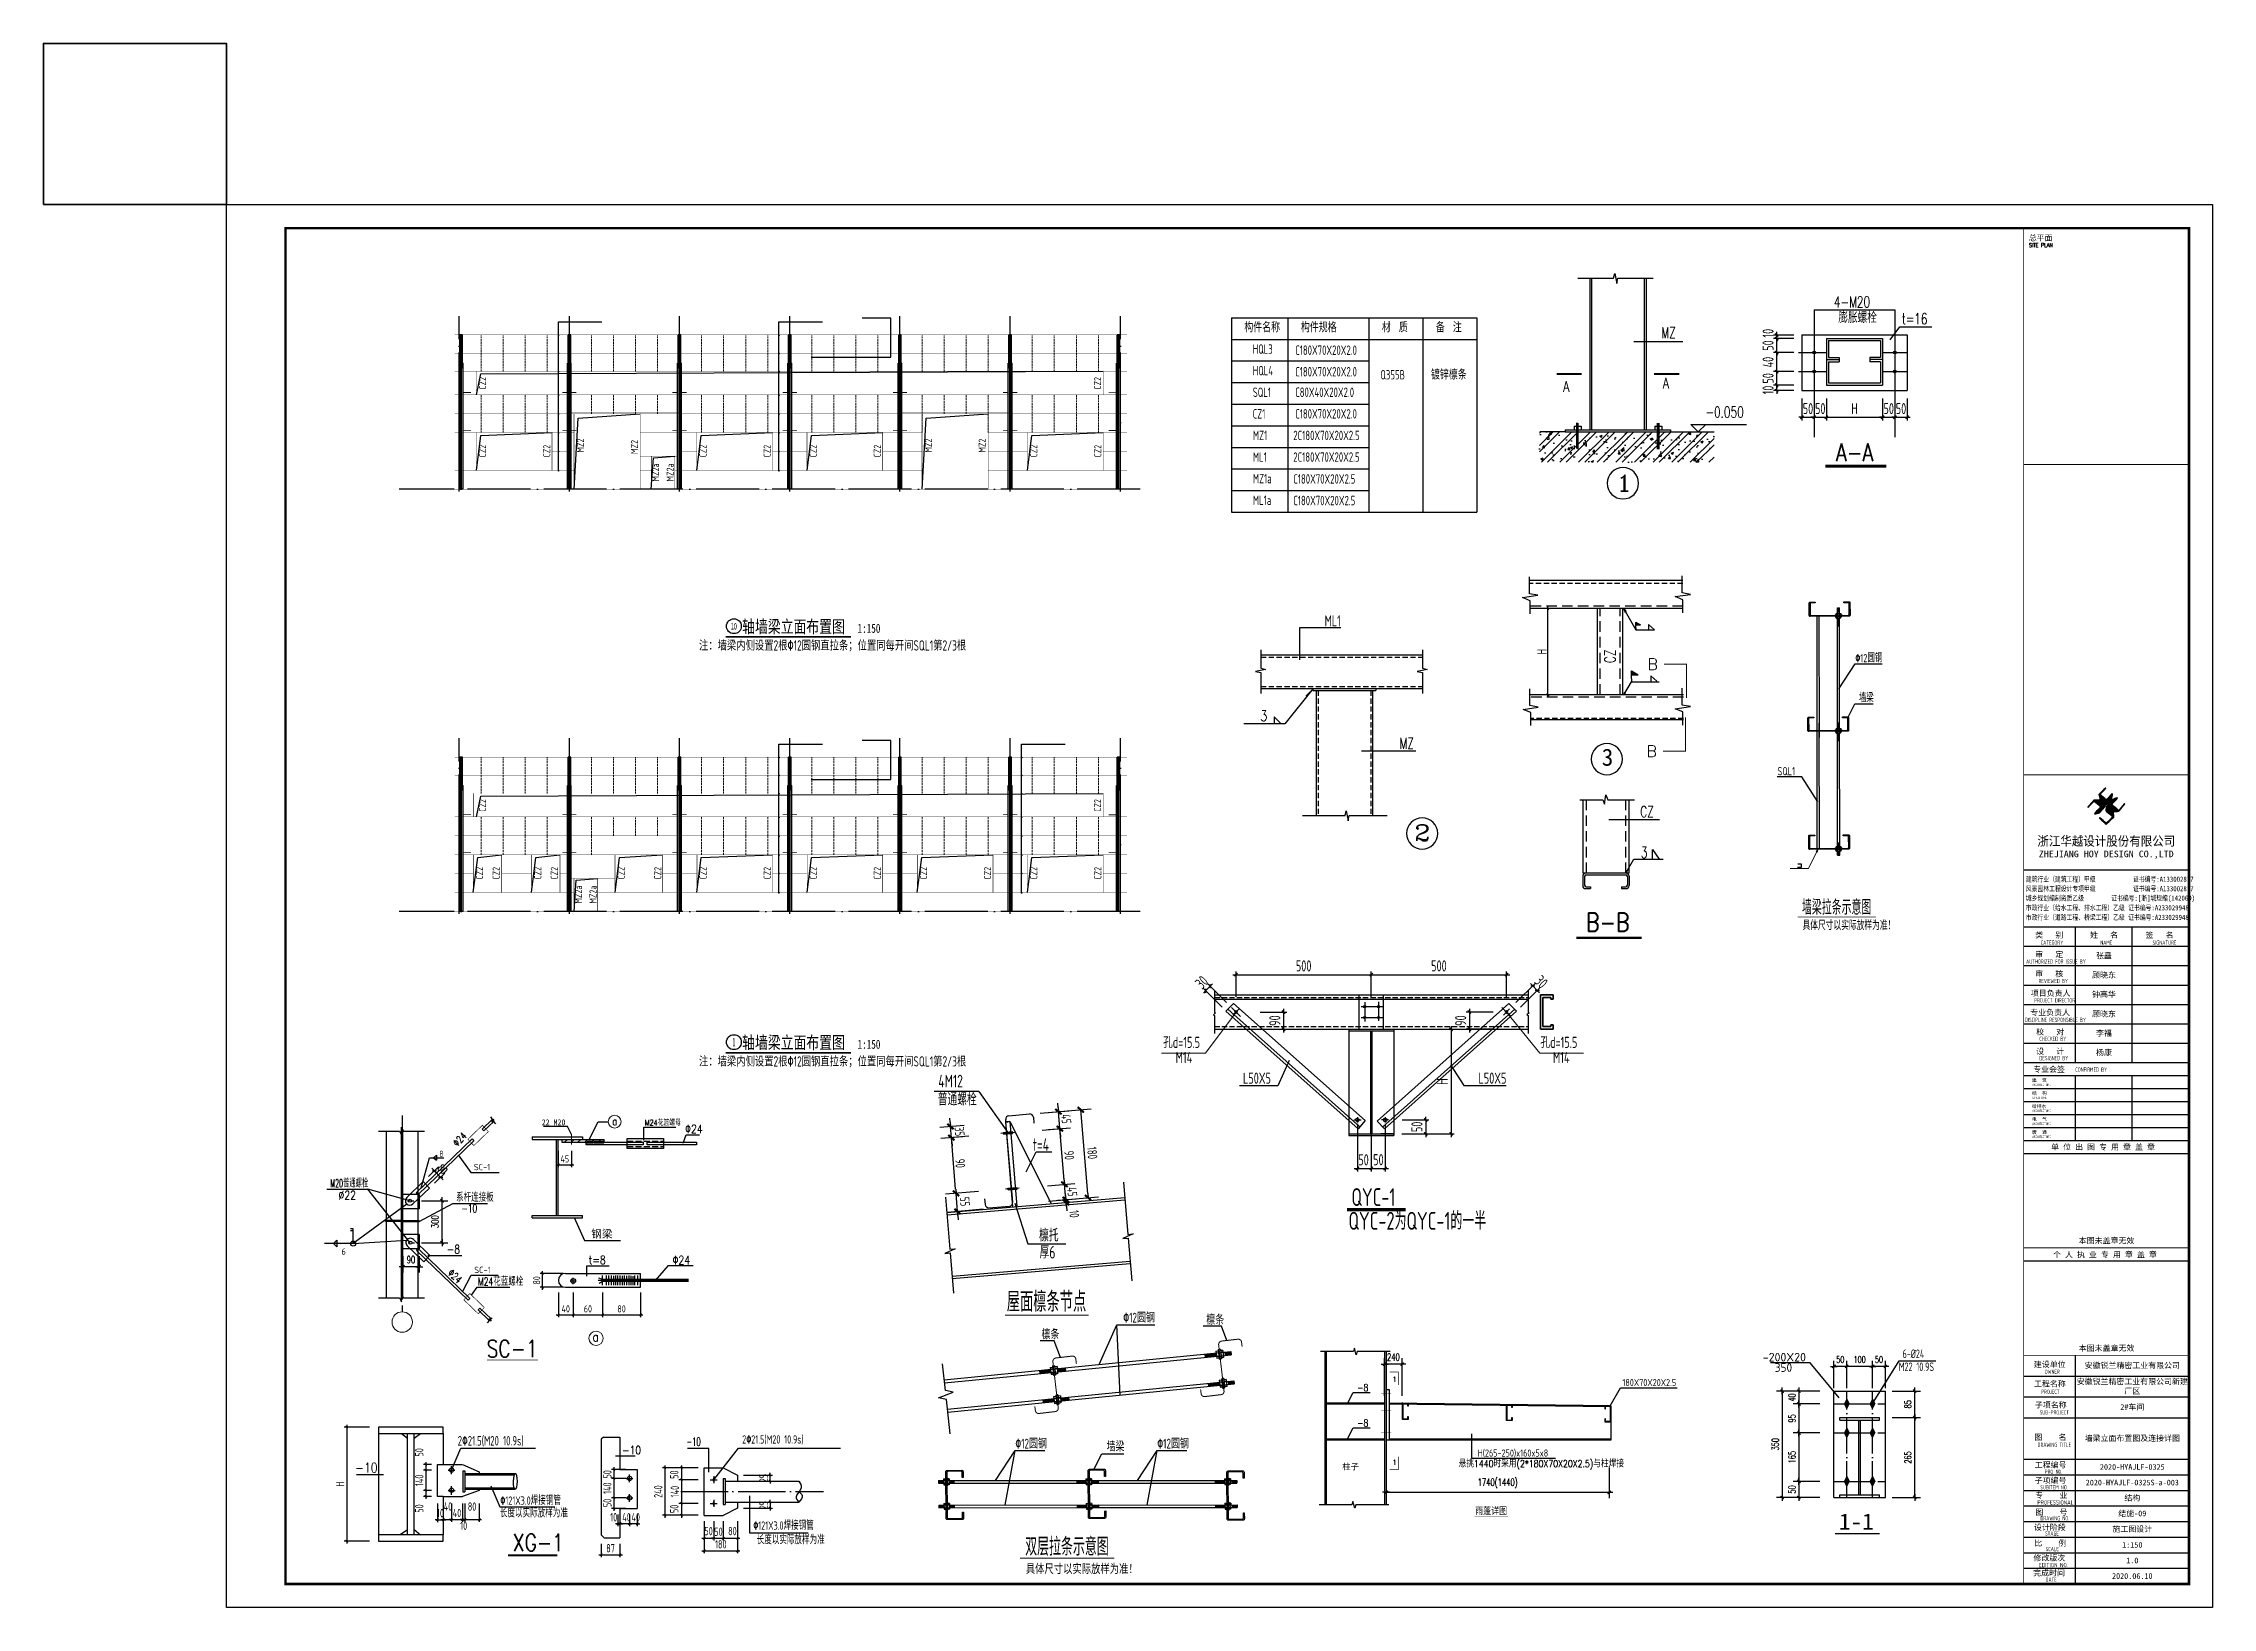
# Model space of a CAD drawing. Extents: x 492302 to 683319, y -252071 to 755100.
# Drawn here: x 492302 to 630074, y -34730 to 64610 of the extents above; entities that cross this region are included whole.
import ezdxf
from ezdxf.enums import TextEntityAlignment as Align

# ---------------------------------------------------------------- set-up
doc = ezdxf.new("R2010")
doc.units = 0
doc.header["$LTSCALE"] = 1000
doc.header["$MEASUREMENT"] = 0
for name, pattern in [('3', [38, 30, -3, 2, -3]), ('CENTER', [2, 1.25, -0.25, 0.25, -0.25]), ('CENTER2', [28.575, 19.05, -3.175, 3.175, -3.175]), ('DASH', [0.35, 0.25, -0.1]), ('DASHED', [0.75, 0.5, -0.25]), ('DASHED2', [0.375, 0.25, -0.125]), ('DOTE', [2.42, 2, -0.2, 0.02, -0.2]), ('HIDDEN', [0.375, 0.25, -0.125])]:
    doc.linetypes.add(name, pattern=pattern)
doc.layers.get('Defpoints').update_dxf_attribs({"color": 250})
for name, color, linetype in [('03', 3, 'Continuous'), ('1', 7, 'Continuous'), ('1001', 3, 'Continuous'), ('11', 3, 'Continuous'), ('18', 2, 'Continuous'), ('253', 253, 'Continuous'), ('2D_ROOF', 150, 'Continuous'), ('35', 253, 'Continuous'), ('3T_WOOD', 21, 'Continuous'), ('AXIS', 171, 'Continuous'), ('D', 7, 'Continuous'), ('dim', 7, 'Continuous'), ('DIM_LEAD', 171, 'Continuous'), ('DIM_SYMB', 171, 'Continuous'), ('DOTE', 14, 'DOTE'), ('GL', 2, 'Continuous'), ('HYTK-GK', 7, 'Continuous'), ('J', 7, 'DASHED2'), ('JI', 7, 'DASHED'), ('L3', 3, 'Continuous'), ('LI', 3, 'Continuous'), ('LJ', 50, 'Continuous'), ('LS', 2, 'Continuous'), ('OTHER', 7, 'Continuous'), ('PT', 4, 'Continuous'), ('PUB_DIM', 171, 'Continuous'), ('PUB_TEXT', 7, 'Continuous'), ('PUB_TITLE', 171, 'Continuous'), ('STAIR', 3, 'Continuous'), ('TEXT', 7, 'Continuous'), ('THIN', 7, 'Continuous'), ('TK', 4, 'Continuous'), ('WINDOW', 140, 'Continuous'), ('XIANGTU', 7, 'Continuous'), ('图层1', 8, 'Continuous'), ('尺寸线及数字', 3, 'Continuous'), ('屋面隅撑', 7, 'Continuous'), ('折断号', 3, 'Continuous'), ('文字', 4, 'Continuous'), ('轮廓线', 7, 'Continuous'), ('连接件', 2, 'Continuous'), ('钢梁', 4, 'Continuous')]:
    doc.layers.add(name, color=color, linetype=linetype)
for name, color, linetype, lineweight in [('10', 7, 'Continuous', 35), ('112', 9, 'Continuous', 18), ('14', 2, 'Continuous', 35), ('尺寸标注', 9, 'Continuous', 18), ('焊缝标注', 9, 'Continuous', 18), ('竖墙梁', 6, 'Continuous', 18), ('螺栓孔标注', 9, 'Continuous', 18)]:
    doc.layers.add(name, color=color, linetype=linetype, lineweight=lineweight)
doc.styles.add('-宋体', font='', dxfattribs={"width": 0.8})
doc.styles.add('_HZDX', font='txt.shx', dxfattribs={"width": 0.8, "bigfont": 'HZDX.shx'})
doc.styles.add('_HZHT', font='txt.shx', dxfattribs={"bigfont": 'HZHT.shx'})
doc.styles.add('_HZTXT', font='txt.shx', dxfattribs={"width": 0.8, "bigfont": 'hztxt.shx'})
doc.styles.add('_TSSDENG', font='TSSDENG', dxfattribs={"width": 0.666667})
doc.styles.add('_TXT', font='SIMPLEX.shx', dxfattribs={"width": 0.6})
doc.styles.add('COMP', font='COMPLEX.shx', dxfattribs={"bigfont": 'hztxt'})
doc.styles.add('COMPLEX', font='COMPLEX')
doc.styles.add('DIM_FONT', font='SIMPLEX', dxfattribs={"width": 0.7, "bigfont": 'GBCBIG'})
doc.styles.add('HT', font='simhei.ttf', dxfattribs={"width": 0.8})
doc.styles.add('HZTXT', font='tssdeng.shx', dxfattribs={"width": 0.7, "bigfont": 'hztxt.shx'})
doc.styles.add('PkpmHz', font='Pkpmeng', dxfattribs={"width": 0.7, "bigfont": 'hztxt'})
doc.styles.add('ROMANS', font='romans__.ttf', dxfattribs={"width": 0.65, "height": 231.275})
doc.styles.get("Standard").update_dxf_attribs({"font": 'gbenor.shx', "bigfont": 'gbcbig.shx'})
doc.styles.add('TK-LG-B', font='', dxfattribs={"width": 0.75})
doc.styles.add('TSSD_Dimension', font='Tssdeng.shx', dxfattribs={"width": 0.7, "bigfont": 'hztxt.shx'})
doc.styles.add('TSSD_Label', font='Tssdeng.shx', dxfattribs={"width": 0.7, "bigfont": 'hztxt.shx'})
doc.styles.add('TSSD_REIN', font='tssdeng.shx', dxfattribs={"width": 0.7, "bigfont": 'tssdchn.shx'})
doc.styles.add('图签宋体', font='', dxfattribs={"height": 300})
doc.styles.add('图签黑体', font='simhei.ttf', dxfattribs={"height": 550})
doc.styles.get('-宋体').set_extended_font_data('SimSun')
doc.styles.get('TK-LG-B').set_extended_font_data('SimSun')
doc.styles.get('图签宋体').set_extended_font_data('NSimSun')
doc.dimstyles.new('DIMN', dxfattribs={"dimtxt": 300, "dimasz": 100, "dimexe": 250, "dimexo": 300, "dimgap": 150, "dimtad": 1, "dimdec": 0, "dimzin": 0, "dimdsep": 46, "dimtxsty": 'DIM_FONT', "dimblk": 'ARCHTICK', "dimcen": 0.09, "dimclrt": 7, "dimazin": 2, "dimtfac": 1, "dimtdec": 0, "dimtix": 1, "dimtmove": 2, "dimatfit": 3, "dimfxl": 0, "dimtolj": 1, "dimtzin": 0, "dimarcsym": 0})
doc.dimstyles.new('TSSD_200_200', dxfattribs={"dimtxt": 700, "dimasz": 200, "dimexe": 200, "dimexo": 500, "dimgap": 200, "dimtad": 1, "dimdec": 0, "dimzin": 0, "dimdsep": 46, "dimtxsty": 'TSSD_Dimension', "dimblk": 'ARCHTICK', "dimblk1": 'ARCHTICK', "dimblk2": 'ARCHTICK', "dimcen": 0, "dimdle": 200, "dimclrt": 7, "dimadec": 0, "dimazin": 0, "dimtfac": 1, "dimtdec": 0, "dimtix": 1, "dimtmove": 2, "dimatfit": 3, "dimfxl": 0, "dimtolj": 1, "dimtzin": 0, "dimarcsym": 0})
doc.dimstyles.new('TSSD_20_100', dxfattribs={"dimtxt": 350, "dimasz": 100, "dimexe": 100, "dimexo": 250, "dimgap": 100, "dimtad": 1, "dimdec": 0, "dimlfac": 0.2, "dimzin": 0, "dimdsep": 46, "dimtxsty": 'TSSD_Dimension', "dimblk": 'ARCHTICK', "dimblk1": 'ARCHTICK', "dimblk2": 'ARCHTICK', "dimcen": 0, "dimdle": 100, "dimclrt": 7, "dimadec": 0, "dimazin": 0, "dimtfac": 1, "dimtdec": 0, "dimtix": 1, "dimtmove": 2, "dimatfit": 3, "dimfxl": 0, "dimtolj": 1, "dimtzin": 0, "dimarcsym": 0})

msp = doc.modelspace()

# ---------------------------------------------------------------- texts
at = {"layer": 'LS', "width": 0.7}
for s, style, p in [('CZ2', 'PkpmHz', (520421.7, 42623.3)), ('CZ2', 'PkpmHz', (559482, 42623.3)), ('CZ2', 'PkpmHz', (520421.7, 38319.4)), ('CZ2', 'PkpmHz', (524491.9, 38319.4)), ('MZ2', 'TSSD_REIN', (526639.5, 38616.6)), ('MZ2', 'TSSD_REIN', (530063.6, 38528.1)), ('CZ2', 'PkpmHz', (534421.7, 38319.4)), ('CZ2', 'PkpmHz', (538491.9, 38319.4)), ('CZ2', 'PkpmHz', (541421.7, 38319.4)), ('CZ2', 'PkpmHz', (545491.9, 38319.4)), ('MZ2', 'TSSD_REIN', (548739.5, 38616.6)), ('MZ2', 'TSSD_REIN', (552151.9, 38616.6)), ('CZ2', 'PkpmHz', (555421.7, 38319.4)), ('CZ2', 'PkpmHz', (559491.9, 38319.4)), ('MZ2a', 'TSSD_REIN', (531409, 36783.3)), ('MZ2a', 'TSSD_REIN', (532333.5, 36783.3)), ('CZ2', 'PkpmHz', (520421.7, 15814.6)), ('CZ2', 'PkpmHz', (559482, 15814.6)), ('CZ2', 'PkpmHz', (520221.7, 11510.7)), ('CZ2', 'PkpmHz', (521278.5, 11510.7)), ('CZ2', 'PkpmHz', (523921.7, 11510.7)), ('CZ2', 'PkpmHz', (524978.5, 11510.7)), ('CZ2', 'PkpmHz', (529221.7, 11510.7)), ('CZ2', 'PkpmHz', (531544, 11510.7)), ('CZ2', 'PkpmHz', (534421.7, 11510.7)), ('CZ2', 'PkpmHz', (538491.9, 11510.7)), ('CZ2', 'PkpmHz', (541421.7, 11510.7)), ('CZ2', 'PkpmHz', (545491.9, 11510.7)), ('CZ2', 'PkpmHz', (548421.7, 11510.7)), ('CZ2', 'PkpmHz', (552491.9, 11510.7)), ('CZ2', 'PkpmHz', (555421.7, 11510.7)), ('CZ2', 'PkpmHz', (559491.9, 11510.7)), ('MZ2a', 'TSSD_REIN', (526509, 9974.6)), ('MZ2a', 'TSSD_REIN', (527433.5, 9974.6))]:
    msp.add_text(s, height=450, rotation=90, dxfattribs=dict(at, style=style)).set_placement(p)
at = {"layer": 'PUB_TEXT', "style": 'TK-LG-B'}
for s, height, width, p, p2 in [('10', 417.87, 0.859821, (535965.1, 27387), (536348.3, 27387)), ('1', 540.6, 0.593389, (536071.1, 909.6), (536242.2, 909.6))]:
    msp.add_text(s, height=height, dxfattribs=dict(at, width=width)).set_placement(p, p2, align=Align.FIT)
at = {"layer": 'PUB_TEXT', "style": 'TK-LG-B', "width": 0.75}
for s, height, p in [('轴墙梁立面布置图', 797.47, (536681.7, 27175.9)), ('1:150', 569.62, (544010.4, 27175.9)), ('轴墙梁立面布置图', 797.47, (536681.7, 759.8)), ('1:150', 569.62, (544010.4, 759.8))]:
    msp.add_text(s, height=height, dxfattribs=at).set_placement(p)
at = {"layer": 'PUB_TEXT', "color": 7, "style": 'TSSD_REIN', "width": 0.7}
for p in [(533942, 25854.3), (533942, -561.8)]:
    msp.add_text('注：墙梁内侧设置2根\x8212圆钢直拉条；位置同每开间SQL1第2/3根', height=650, dxfattribs=at).set_placement(p, align=Align.BOTTOM_LEFT)
at = {"layer": 'TEXT', "style": '图签宋体'}
msp.add_text('3', height=1080, dxfattribs=at).set_placement((591275.3, 18735.2, 0))
at = {"layer": 'THIN', "style": 'TSSD_Label', "width": 0.7}
for s, p in [('构件名称', (568576.9, 46268.6)), ('构件规格', (572170.1, 46268.6)), ('材  质', (577312.9, 46268.6)), ('备  注', (580741.5, 46268.6)), ('HQL3', (569114, 44897.2)), ('HQL4', (569114, 43525.7)), ('C180X70X20X2.0', (571808.4, 44826.8)), ('SQL1', (569114, 42154.3)), ('C180X70X20X2.0', (571808.4, 43455.3)), ('C80X40X20X2.0', (571808.4, 42154.3)), ('Q355B', (577217.7, 43264.5)), ('镀锌檩条', (580429, 43264.5)), ('CZ1', (569109.3, 40782.9)), ('C180X70X20X2.0', (571808.4, 40782.9)), ('MZ1', (569124.4, 39411.5)), ('2C180X70X20X2.5', (571688.2, 39411.5)), ('ML1', (569124.4, 38040)), ('2C180X70X20X2.5', (571688.2, 38040)), ('MZ1a', (569124.4, 36668.6)), ('C180X70X20X2.5', (571688.2, 36649.5)), ('ML1a', (569124.4, 35297.2)), ('C180X70X20X2.5', (571688.2, 35278.1))]:
    msp.add_text(s, height=600, dxfattribs=at).set_placement(p)

# ---------------------------------------------------------------- blocks, each defined once
blk = doc.blocks.new('A$C053D6479')
at = {"layer": 'PUB_TITLE'}
h = blk.add_hatch(color=256, dxfattribs=at)
h.dxf.hatch_style = 1
edge = h.paths.add_edge_path()
edge.add_spline(control_points=[(1026, 827), (1105, 920), (1188, 1008), (1266, 1102)], knot_values=[13, 13, 13, 13, 14, 14, 14, 14], degree=3, periodic=0)
edge.add_spline(control_points=[(1266, 1102), (1258, 1111), (1249, 1119), (1239, 1116)], knot_values=[12, 12, 12, 12, 13, 13, 13, 13], degree=3, periodic=0)
edge.add_spline(control_points=[(1239, 1116), (1210, 1107), (1179, 1092), (1144, 1077)], knot_values=[11, 11, 11, 11, 12, 12, 12, 12], degree=3, periodic=0)
edge.add_spline(control_points=[(1144, 1077), (1109, 1063), (1069, 1053), (1047, 1038)], knot_values=[10, 10, 10, 10, 11, 11, 11, 11], degree=3, periodic=0)
edge.add_spline(control_points=[(1047, 1038), (1028, 1026), (1007, 992), (991, 972)], knot_values=[9, 9, 9, 9, 10, 10, 10, 10], degree=3, periodic=0)
edge.add_spline(control_points=[(991, 972), (942, 913), (899, 868), (849, 810)], knot_values=[8, 8, 8, 8, 9, 9, 9, 9], degree=3, periodic=0)
edge.add_spline(control_points=[(849, 810), (842, 801), (822, 776), (822, 775)], knot_values=[7, 7, 7, 7, 8, 8, 8, 8], degree=3, periodic=0)
edge.add_spline(control_points=[(822, 775), (823, 771), (848, 752), (859, 744)], knot_values=[6, 6, 6, 6, 7, 7, 7, 7], degree=3, periodic=0)
edge.add_spline(control_points=[(859, 744), (949, 670), (1035, 592), (1122, 521)], knot_values=[5, 5, 5, 5, 6, 6, 6, 6], degree=3, periodic=0)
edge.add_spline(control_points=[(1122, 521), (1153, 527), (1185, 530), (1217, 533)], knot_values=[4, 4, 4, 4, 5, 5, 5, 5], degree=3, periodic=0)
edge.add_spline(control_points=[(1217, 533), (1246, 535), (1293, 532), (1316, 542)], knot_values=[3, 3, 3, 3, 4, 4, 4, 4], degree=3, periodic=0)
edge.add_spline(control_points=[(1316, 542), (1327, 547), (1338, 565), (1349, 579)], knot_values=[2, 2, 2, 2, 3, 3, 3, 3], degree=3, periodic=0)
edge.add_spline(control_points=[(1349, 579), (1423, 670), (1507, 759), (1572, 848)], knot_values=[1, 1, 1, 1, 2, 2, 2, 2], degree=3, periodic=0)
edge.add_spline(control_points=[(1572, 848), (1564, 852), (1561, 861), (1551, 862)], knot_values=[0, 0, 0, 0, 1, 1, 1, 1], degree=3, periodic=0)
edge.add_spline(control_points=[(1551, 862), (1469, 769), (1393, 671), (1310, 579)], knot_values=[15, 15, 15, 15, 16, 16, 16, 16], degree=3, periodic=0)
edge.add_spline(control_points=[(1310, 579), (1216, 662), (1118, 742), (1026, 827)], knot_values=[14, 14, 14, 14, 15, 15, 15, 15], degree=3, periodic=0)
at = {"layer": 'TK'}
h = blk.add_hatch(color=256, dxfattribs=at)
h.dxf.hatch_style = 2
edge = h.paths.add_edge_path()
edge.add_spline(control_points=[(366, 894), (366, 894), (366, 894), (270, 970), (183, 883), (101, 791), (16, 703), (-18, 714), (9, 735), (28, 755), (103, 838), (192, 930), (266, 1005), (319, 1009), (387, 1005), (442, 1007), (456, 1008), (472, 1011), (485, 1007), (507, 1000), (534, 967), (555, 949), (624, 891), (699, 833), (760, 773), (689, 691), (614, 604), (539, 517), (529, 505), (516, 487), (506, 482), (492, 475), (469, 472), (452, 467), (416, 456), (383, 448), (342, 438), (323, 433), (297, 422), (293, 440), (291, 452), (313, 470), (322, 480), (400, 566), (477, 652), (553, 736), (460, 815), (366, 894)], knot_values=[0, 0, 0, 0, 0.005, 0.01, 1, 1, 1, 2, 2, 2, 3, 3, 3, 4, 4, 4, 5, 5, 5, 6, 6, 6, 7, 7, 7, 8, 8, 8, 9, 9, 9, 10, 10, 10, 11, 11, 11, 12, 12, 12, 13, 13, 13, 14, 14, 14, 15, 15, 15, 15], degree=3, periodic=0)
h = blk.add_hatch(color=256, dxfattribs=at)
h.dxf.hatch_style = 2
edge = h.paths.add_edge_path()
edge.add_spline(control_points=[(728, 856), (728, 856), (728, 856), (719, 864), (651, 922), (580, 978), (514, 1036), (509, 1106), (488, 1176), (479, 1247), (570, 1343), (663, 1436), (758, 1526), (764, 1523), (768, 1518), (774, 1515), (693, 1422), (599, 1343), (520, 1249), (607, 1171), (698, 1096), (789, 1021), (874, 1109), (950, 1206), (1031, 1298), (1066, 1286), (1054, 1262), (1045, 1224), (1036, 1188), (1031, 1158), (1024, 1121), (1020, 1104), (1017, 1085), (1012, 1071), (1004, 1052), (976, 1026), (956, 1003), (906, 946), (866, 899), (814, 839), (806, 829), (789, 806), (787, 806), (777, 804), (728, 856)], knot_values=[0, 0, 0, 0, 0.005, 0.01, 1, 1, 1, 2, 2, 2, 3, 3, 3, 4, 4, 4, 5, 5, 5, 6, 6, 6, 7, 7, 7, 8, 8, 8, 9, 9, 9, 10, 10, 10, 11, 11, 11, 12, 12, 12, 13, 13, 13, 14, 14, 14, 14], degree=3, periodic=0)
h = blk.add_hatch(color=256, dxfattribs=at)
h.dxf.hatch_style = 2
edge = h.paths.add_edge_path()
edge.add_spline(control_points=[(511, 261), (511, 261), (511, 261), (516, 267), (609, 192), (696, 111), (785, 33), (883, 118), (977, 208), (1070, 298), (992, 373), (892, 456), (803, 534), (791, 544), (768, 561), (766, 569), (761, 588), (776, 634), (780, 655), (785, 690), (788, 721), (795, 746), (897, 661), (998, 576), (1097, 490), (1100, 425), (1106, 361), (1107, 294), (1018, 207), (925, 121), (830, 33), (818, 21), (800, 0), (787, 0), (768, -1), (725, 49), (712, 60), (662, 103), (616, 143), (568, 186), (545, 207), (518, 224), (499, 250), (501, 259), (511, 261)], knot_values=[0, 0, 0, 0, 0.005, 0.01, 1, 1, 1, 2, 2, 2, 3, 3, 3, 4, 4, 4, 5, 5, 5, 6, 6, 6, 7, 7, 7, 8, 8, 8, 9, 9, 9, 10, 10, 10, 11, 11, 11, 12, 12, 12, 13, 13, 13, 14, 14, 14, 14], degree=3, periodic=0)
for points, knots in [([(555, 949), (624, 891), (699, 833), (760, 773), (689, 691), (614, 604), (539, 517), (529, 505), (516, 487), (506, 482), (492, 475), (469, 472), (452, 467), (416, 456), (383, 448), (342, 438), (323, 433), (297, 422), (293, 440), (291, 452), (313, 470), (322, 480), (400, 566), (477, 652), (553, 736), (460, 815), (366, 894), (270, 970), (183, 883), (101, 791), (16, 703), (-18, 714), (9, 735), (28, 755), (103, 838), (192, 930), (266, 1005), (319, 1009), (387, 1005), (442, 1007), (456, 1008), (472, 1011), (485, 1007), (507, 1000), (534, 967), (555, 949)], [0, 0, 0, 0, 1, 1, 1, 2, 2, 2, 3, 3, 3, 4, 4, 4, 5, 5, 5, 6, 6, 6, 7, 7, 7, 8, 8, 8, 9, 9, 9, 10, 10, 10, 11, 11, 11, 12, 12, 12, 13, 13, 13, 14, 14, 14, 15, 15, 15, 15]), ([(1031, 1298), (1066, 1286), (1054, 1262), (1045, 1224), (1036, 1188), (1031, 1158), (1024, 1121), (1020, 1104), (1017, 1085), (1012, 1071), (1004, 1052), (976, 1026), (956, 1003), (906, 946), (866, 899), (814, 839), (806, 829), (789, 806), (787, 806), (777, 804), (728, 856), (719, 864), (651, 922), (580, 978), (514, 1036), (509, 1106), (488, 1176), (479, 1247), (570, 1343), (663, 1436), (758, 1526), (764, 1523), (768, 1518), (774, 1515), (693, 1422), (599, 1343), (520, 1249), (607, 1171), (698, 1096), (789, 1021), (874, 1109), (950, 1206), (1031, 1298)], [0, 0, 0, 0, 1, 1, 1, 2, 2, 2, 3, 3, 3, 4, 4, 4, 5, 5, 5, 6, 6, 6, 7, 7, 7, 8, 8, 8, 9, 9, 9, 10, 10, 10, 11, 11, 11, 12, 12, 12, 13, 13, 13, 14, 14, 14, 14]), ([(1551, 862), (1561, 861), (1564, 852), (1572, 848), (1507, 759), (1423, 670), (1349, 579), (1338, 565), (1327, 547), (1316, 542), (1293, 532), (1246, 535), (1217, 533), (1185, 530), (1153, 527), (1122, 521), (1035, 592), (949, 670), (859, 744), (848, 752), (823, 771), (822, 775), (822, 776), (842, 801), (849, 810), (899, 868), (942, 913), (991, 972), (1007, 992), (1028, 1026), (1047, 1038), (1069, 1053), (1109, 1063), (1144, 1077), (1179, 1092), (1210, 1107), (1239, 1116), (1249, 1119), (1258, 1111), (1266, 1102), (1188, 1008), (1105, 920), (1026, 827), (1118, 742), (1216, 662), (1310, 579), (1393, 671), (1469, 769), (1551, 862)], [0, 0, 0, 0, 1, 1, 1, 2, 2, 2, 3, 3, 3, 4, 4, 4, 5, 5, 5, 6, 6, 6, 7, 7, 7, 8, 8, 8, 9, 9, 9, 10, 10, 10, 11, 11, 11, 12, 12, 12, 13, 13, 13, 14, 14, 14, 15, 15, 15, 16, 16, 16, 16]), ([(1097, 490), (1100, 425), (1106, 361), (1107, 294), (1018, 207), (925, 121), (830, 33), (818, 21), (800, 0), (787, 0), (768, -1), (725, 49), (712, 60), (662, 103), (616, 143), (568, 186), (545, 207), (518, 224), (499, 250), (501, 259), (511, 261), (516, 267), (609, 192), (696, 111), (785, 33), (883, 118), (977, 208), (1070, 298), (992, 373), (892, 456), (803, 534), (791, 544), (768, 561), (766, 569), (761, 588), (776, 634), (780, 655), (785, 690), (788, 721), (795, 746), (897, 661), (998, 576), (1097, 490)], [0, 0, 0, 0, 1, 1, 1, 2, 2, 2, 3, 3, 3, 4, 4, 4, 5, 5, 5, 6, 6, 6, 7, 7, 7, 8, 8, 8, 9, 9, 9, 10, 10, 10, 11, 11, 11, 12, 12, 12, 13, 13, 13, 14, 14, 14, 14])]:
    blk.add_open_spline(points, degree=3, knots=knots, dxfattribs=at)
blk = doc.blocks.new('GeYuanFrame_57081753', base_point=(20.09, 4.53))
at = {"layer": 'PUB_TITLE'}
for points in [[(803.09, 235.33), (803.09, 292.73)], [(827.09, 235.33), (827.09, 292.73)], [(803.09, 202.33), (803.09, 229.83)], [(827.09, 202.33), (827.09, 229.83)], [(803.09, 14.53), (803.09, 111.33)]]:
    blk.add_lwpolyline(points, dxfattribs=at)
at = {"layer": 'TK'}
for p, q in [((781.09, 316.93), (851.09, 316.93)), ((781.09, 284.53), (851.09, 284.53)), ((781.09, 276.33), (851.09, 276.33)), ((781.09, 268.13), (851.09, 268.13)), ((781.09, 259.93), (851.09, 259.93)), ((781.09, 251.73), (851.09, 251.73)), ((781.09, 243.53), (851.09, 243.53)), ((781.09, 235.33), (851.09, 235.33)), ((781.09, 235.33), (851.09, 235.33)), ((781.09, 102.53), (851.09, 102.53)), ((781.09, 93.73), (851.09, 93.73)), ((781.09, 84.93), (803.09, 84.93)), ((781.09, 84.93), (851.09, 84.93)), ((781.09, 67.37), (851.09, 67.37)), ((781.09, 67.33), (851.09, 67.33)), ((781.09, 60.77), (851.09, 60.77)), ((781.09, 54.17), (851.09, 54.17)), ((781.09, 47.57), (851.09, 47.57)), ((781.09, 40.97), (851.09, 40.97)), ((781.09, 34.37), (851.09, 34.37)), ((781.09, 27.77), (851.09, 27.77)), ((781.09, 21.17), (851.09, 21.17)), ((781.09, 14.53), (851.09, 14.53))]:
    blk.add_line(p, q, dxfattribs=at)
blk.add_lwpolyline([(20.09, 4.53), (20.09, 598.53), (861.09, 598.53), (861.09, 4.53)], close=True, dxfattribs=at)
at = {"layer": 'TK', "const_width": 1}
blk.add_lwpolyline([(45.09, 588.53), (851.09, 588.53), (851.09, 14.53), (45.09, 14.53)], close=True, dxfattribs=at)
at = {"layer": 'TK'}
for points, const_width in [([(781.09, 588.53), (781.09, 14.53)], 0.4), ([(781.09, 488.5), (851.09, 488.5)], 0.35), ([(781.09, 357.14), (851.09, 357.14)], 0.35), ([(781.09, 292.73), (851.09, 292.73)], 0.35), ([(781.09, 292.73), (851.09, 292.73)], 0.35), ([(781.09, 235.33), (851.09, 235.33)], 0.35), ([(781.09, 202.33), (851.09, 202.33)], 0.35), ([(781.09, 156.83), (851.09, 156.83)], 0.35), ([(781.09, 111.33), (851.09, 111.33)], 0.35), ([(781.09, 67.37), (851.09, 67.37)], 0.35)]:
    blk.add_lwpolyline(points, dxfattribs=dict(at, const_width=const_width))
for points in [[(781.09, 292.73), (851.09, 292.73)], [(781.09, 235.33), (851.09, 235.33)], [(781.09, 229.83), (851.09, 229.83)], [(781.09, 224.33), (851.09, 224.33)], [(781.09, 218.83), (851.09, 218.83)], [(781.09, 213.33), (851.09, 213.33)], [(781.09, 207.83), (851.09, 207.83)], [(781.09, 202.33), (851.09, 202.33)], [(781.09, 196.83), (851.09, 196.83)], [(781.09, 151.33), (851.09, 151.33)]]:
    blk.add_lwpolyline(points, dxfattribs=at)
at = {"layer": 'PUB_TITLE', "xscale": 0.01000000000021828, "yscale": 0.01000000000021828, "zscale": 0.01}
blk.add_blockref('A$C053D6479', (808.19, 336.27), dxfattribs=at)
at = {"layer": 'TK', "style": '图签宋体'}
for s, height, p in [('总平面', 2.4, (783.23, 583.28)), ('类   别', 2.4, (785.97, 288.09)), ('姓   名', 2.4, (809.2, 288.09)), ('签   名', 2.4, (832.68, 288.09)), ('审   定', 2.4, (785.97, 279.89)), ('审   核', 2.4, (785.97, 271.69)), ('专业负责人', 2.4, (783.89, 255.29)), ('项目负责人', 2.4, (784.13, 263.49)), ('校   对', 2.4, (786.38, 247.09)), ('设   计', 2.4, (786.36, 238.89)), ('专业会签', 2.4, (785.12, 231.24)), ('结  构', 1.44, (784.61, 221.61)), ('建  筑', 1.44, (784.61, 227.11)), ('给排水', 1.44, (784.61, 216.11)), ('电  气', 1.44, (784.61, 210.61)), ('暖  通', 1.44, (784.61, 205.11)), ('单 位 出 图 专 用 章 盖 章', 2.4, (792.72, 198.35)), ('本图未盖章无效', 2.4, (804.43, 158.7)), ('个 人 执 业 专 用 章 盖 章', 2.4, (793.52, 152.77)), ('本图未盖章无效', 2.4, (804.43, 113.2)), ('建设单位', 2.4, (785.39, 106.33)), ('工程名称', 2.4, (785.47, 98.12)), ('子项名称', 2.4, (785.85, 89.14)), ('图    名', 2.4, (785.63, 75.5)), ('工程编号', 2.4, (785.77, 63.77)), ('子项编号', 2.4, (785.77, 57.19)), ('专    业', 2.4, (786.01, 50.88)), ('图    号', 2.4, (786.02, 43.77)), ('设计阶段', 2.4, (785.45, 37.32)), ('比    例', 2.4, (785.59, 30.63)), ('完成时间', 2.4, (785.11, 18.02)), ('修改版次', 2.4, (785.24, 24.41))]:
    blk.add_text(s, height=height, dxfattribs=at).set_placement(p)
at = {"layer": 'TK'}
for s, height, style, width, p in [('SITE PLAN', 1.697, 'ROMANS', 0.76, (783.35, 580.49)), ('建筑行业（建筑工程）甲级           证书编号:A133002877', 2.2, '-宋体', 0.8, (782, 311.83)), ('风景园林工程设计专项甲级           证书编号:A133002877', 2.2, '-宋体', 0.8, (782, 307.81)), ('城乡规划编制资质乙级        证书编号:[浙]城规编(142069)', 2.2, '-宋体', 0.8, (782, 303.82)), ('市政行业（给水工程、排水工程）乙级 证书编号:A233029948', 2.2, '-宋体', 0.8, (782, 299.74)), ('市政行业（道路工程、桥梁工程）乙级 证书编号:A233029948', 2.2, '-宋体', 0.8, (782, 295.69)), ('CATEGORY', 1.8, 'TSSD_REIN', 0.7, (788.32, 285.17)), ('NAME', 1.8, 'TSSD_REIN', 0.7, (813.51, 285.17)), ('SIGNATURE', 1.8, 'TSSD_REIN', 0.7, (835.66, 285.17)), ('AUTHORIZED FOR ISSUE BY', 1.8, 'TSSD_REIN', 0.7, (782.12, 277.17)), ('REVIEWED BY', 1.8, 'TSSD_REIN', 0.7, (787.36, 268.91)), ('PROJECT DIRECTOR', 1.8, 'TSSD_REIN', 0.7, (785.55, 260.74)), ('DISCIPLINE RESPONSIBLE BY', 1.8, 'TSSD_REIN', 0.7, (781.57, 252.48)), ('CHECKED BY', 1.8, 'TSSD_REIN', 0.7, (787.75, 244.44)), ('DESIGNED BY', 1.8, 'TSSD_REIN', 0.7, (787.76, 236.27)), ('CONFIRMED BY', 1.8, 'TSSD_REIN', 0.7, (802.94, 231.42)), ('ARCHITECTURE', 1.08, 'TSSD_REIN', 0.7, (784.65, 225.34)), ('STRUCTURE', 1.08, 'TSSD_REIN', 0.7, (784.65, 219.84)), ('ARCHITECTURE', 1.08, 'TSSD_REIN', 0.7, (784.65, 214.34)), ('ARCHITECTURE', 1.08, 'TSSD_REIN', 0.7, (784.65, 208.84)), ('ARCHITECTURE', 1.08, 'TSSD_REIN', 0.7, (784.65, 203.34)), ('OWNER', 1.8, 'TSSD_REIN', 0.7, (789.98, 103.48)), ('PROJECT', 1.8, 'TSSD_REIN', 0.7, (788.52, 95.02)), ('SUB-PROJECT', 1.8, 'TSSD_REIN', 0.7, (787.86, 86.3)), ('DRAWING TITLE', 1.8, 'TSSD_REIN', 0.7, (786.97, 72.53)), ('SUBITEM NO.', 1.8, 'TSSD_REIN', 0.7, (788.15, 54.58)), ('PRO N0.', 1.8, 'TSSD_REIN', 0.7, (790.01, 61.15)), ('PROFESSIONAL', 1.8, 'TSSD_REIN', 0.8, (786.88, 48.15)), ('DRAWING NO.', 1.8, 'TSSD_REIN', 0.7, (788.19, 41.45)), ('STAGE', 1.8, 'TSSD_REIN', 0.7, (790.09, 35.03)), ('SCALE', 1.8, 'TSSD_REIN', 0.7, (790.38, 28.42)), ('EDITION NO.', 1.8, 'TSSD_REIN', 0.8, (787.53, 21.64)), ('DATE', 1.8, 'TSSD_REIN', 0.7, (790.33, 15.45))]:
    blk.add_text(s, height=height, dxfattribs=dict(at, style=style, width=width)).set_placement(p)
for s, height, style, width, p in [('浙江华越设计股份有限公司', 3.96, 'HT', 0.9, (816.07, 329.16)), ('ZHEJIANG HOY DESIGN CO.,LTD', 2.8, '图签黑体', 1.11, (816.06, 323.29))]:
    blk.add_text(s, height=height, dxfattribs=dict(at, style=style, width=width)).set_placement(p, align=Align.MIDDLE)
at = {"layer": 'TK', "char_height": 2.4, "attachment_point": 5, "style": '图签宋体'}
for s, insert, width in [('张矗', (815.09, 280.4), 24), ('顾晓东', (815.09, 272.23), 24), ('钟高华', (815.09, 264.03), 24), ('顾晓东', (815.09, 255.76), 24), ('李福', (815.09, 247.63), 24), ('杨康', (815.09, 239.43), 24), ('安徽锐兰精密工业有限公司新建厂区', (827.09, 98.13), 48), ('安徽锐兰精密工业有限公司', (827.09, 106.93), 48), ('2#车间', (827.09, 89.33), 48), ('墙梁立面布置图及连接详图', (827.09, 76.13), 48), ('2020-HYAJLF-0325', (827.09, 64.07), 48), ('2020-HYAJLF-0325S-a-003', (827.09, 57.47), 48), ('结施-09', (827.09, 44.27), 48), ('结构', (827.09, 50.87), 48), ('施工图设计', (827.09, 37.67), 48), ('1:150', (827.09, 31.07), 48), ('2020.06.10', (827.09, 17.88), 48), ('1.0', (827.09, 24.47), 48)]:
    blk.add_mtext(s, dxfattribs=dict(at, insert=insert, width=width))
blk = doc.blocks.new('_DIMX')
blk.add_line((-150, 0), (150, 0))
at = {"const_width": 50}
blk.add_lwpolyline([(-70, -70), (70, 70)], dxfattribs=at)
blk = doc.blocks.new('*D872')
at = {"layer": 'Defpoints', "color": 0}
for p in [(3164519, -11337), (3162244, -17184), (3164519, -17184)]:
    blk.add_point(p, dxfattribs=at)
at = {"layer": 'PUB_DIM', "color": 0, "lineweight": -2}
for p, q in [((3164144, -11337), (3161932, -11337)), ((3162244, -11338), (3162244, -17183)), ((3164144, -17184), (3161932, -17184))]:
    blk.add_line(p, q, dxfattribs=at)
at = {"layer": 'PUB_DIM', "color": 0, "lineweight": -2, "xscale": 1.25, "yscale": 1.25, "zscale": 1.25}
for p, rotation in [((3162244, -11337), 90), ((3162244, -17184), 270)]:
    blk.add_blockref('_DIMX', p, dxfattribs=dict(at, rotation=rotation))
at = {"layer": 'PUB_DIM', "color": 7, "insert": (3161869, -14260), "char_height": 375, "attachment_point": 5, "rotation": 90, "style": 'DIM_FONT'}
blk.add_mtext('\\A1;350', dxfattribs=at)
blk = doc.blocks.new('_ArchTick')
at = {"color": 0, "linetype": 'ByBlock', "const_width": 0.4}
blk.add_lwpolyline([(-0.5, -0.5), (0.5, 0.5)], dxfattribs=at)
blk = doc.blocks.new('*D873')
at = {"layer": 'Defpoints', "color": 0}
for p in [(3164692, -11337), (3163165, -12045), (3164692, -12045)]:
    blk.add_point(p, dxfattribs=at)
at = {"layer": 'PUB_DIM', "color": 0, "lineweight": -2}
for p, q in [((3164317, -11337), (3162853, -11337)), ((3163165, -11335), (3163165, -11334)), ((3163165, -11337), (3163165, -12045)), ((3164317, -12045), (3162853, -12045)), ((3163165, -12047), (3163165, -12048))]:
    blk.add_line(p, q, dxfattribs=at)
at = {"layer": 'PUB_DIM', "color": 0, "lineweight": -2, "xscale": 1.25, "yscale": 1.25, "zscale": 1.25}
for p, rotation in [((3163165, -11337), 270), ((3163165, -12045), 90)]:
    blk.add_blockref('_DIMX', p, dxfattribs=dict(at, rotation=rotation))
at = {"layer": 'PUB_DIM', "color": 7, "insert": (3162790, -11691), "char_height": 375, "attachment_point": 5, "rotation": 90, "style": 'DIM_FONT'}
blk.add_mtext('\\A1;40', dxfattribs=at)
blk = doc.blocks.new('*D874')
at = {"layer": 'Defpoints', "color": 0}
for p in [(3164692, -12045), (3163165, -13640), (3164692, -13640)]:
    blk.add_point(p, dxfattribs=at)
at = {"layer": 'PUB_DIM', "color": 0, "lineweight": -2}
for p, q in [((3164317, -12045), (3162853, -12045)), ((3163165, -12047), (3163165, -13639)), ((3164317, -13640), (3162853, -13640))]:
    blk.add_line(p, q, dxfattribs=at)
at = {"layer": 'PUB_DIM', "color": 0, "lineweight": -2, "xscale": 1.25, "yscale": 1.25, "zscale": 1.25}
for p, rotation in [((3163165, -12045), 90), ((3163165, -13640), 270)]:
    blk.add_blockref('_DIMX', p, dxfattribs=dict(at, rotation=rotation))
at = {"layer": 'PUB_DIM', "color": 7, "insert": (3162790, -12843), "char_height": 375, "attachment_point": 5, "rotation": 90, "style": 'DIM_FONT'}
blk.add_mtext('\\A1;95', dxfattribs=at)
blk = doc.blocks.new('*D875')
at = {"layer": 'Defpoints', "color": 0}
for p in [(3164692, -16298), (3163165, -17184), (3164692, -17184)]:
    blk.add_point(p, dxfattribs=at)
at = {"layer": 'PUB_DIM', "color": 0, "lineweight": -2}
for p, q in [((3164317, -16298), (3162853, -16298)), ((3163165, -16299), (3163165, -17183)), ((3164317, -17184), (3162853, -17184))]:
    blk.add_line(p, q, dxfattribs=at)
at = {"layer": 'PUB_DIM', "color": 0, "lineweight": -2, "xscale": 1.25, "yscale": 1.25, "zscale": 1.25}
for p, rotation in [((3163165, -16298), 90), ((3163165, -17184), 270)]:
    blk.add_blockref('_DIMX', p, dxfattribs=dict(at, rotation=rotation))
at = {"layer": 'PUB_DIM', "color": 7, "insert": (3162790, -16741), "char_height": 375, "attachment_point": 5, "rotation": 90, "style": 'DIM_FONT'}
blk.add_mtext('\\A1;50', dxfattribs=at)
blk = doc.blocks.new('*D876')
at = {"layer": 'Defpoints', "color": 0}
for p in [(3164692, -13640), (3163165, -16298), (3164692, -16298)]:
    blk.add_point(p, dxfattribs=at)
at = {"layer": 'PUB_DIM', "color": 0, "lineweight": -2}
for p, q in [((3164317, -13640), (3162853, -13640)), ((3163165, -13641), (3163165, -16297)), ((3164317, -16298), (3162853, -16298))]:
    blk.add_line(p, q, dxfattribs=at)
at = {"layer": 'PUB_DIM', "color": 0, "lineweight": -2, "xscale": 1.25, "yscale": 1.25, "zscale": 1.25}
for p, rotation in [((3163165, -13640), 90), ((3163165, -16298), 270)]:
    blk.add_blockref('_DIMX', p, dxfattribs=dict(at, rotation=rotation))
at = {"layer": 'PUB_DIM', "color": 7, "insert": (3162790, -14969), "char_height": 375, "attachment_point": 5, "rotation": 90, "style": 'DIM_FONT'}
blk.add_mtext('\\A1;165', dxfattribs=at)
blk = doc.blocks.new('*D877')
at = {"layer": 'Defpoints', "color": 0}
for p in [(3167212, -9980), (3167212, -11561), (3167921, -11561)]:
    blk.add_point(p, dxfattribs=at)
at = {"layer": 'PUB_DIM', "color": 0, "lineweight": -2}
for p, q in [((3167211, -9980), (3167210, -9980)), ((3167212, -11186), (3167212, -9668)), ((3167921, -9980), (3167212, -9980)), ((3167921, -11186), (3167921, -9668)), ((3167922, -9980), (3167924, -9980))]:
    blk.add_line(p, q, dxfattribs=at)
at = {"layer": 'PUB_DIM', "color": 0, "lineweight": -2, "xscale": 1.25, "yscale": 1.25, "zscale": 1.25}
blk.add_blockref('_DIMX', (3167212, -9980), dxfattribs=at)
at = {"layer": 'PUB_DIM', "color": 0, "lineweight": -2, "xscale": 1.25, "yscale": 1.25, "zscale": 1.25, "rotation": 180}
blk.add_blockref('_DIMX', (3167921, -9980), dxfattribs=at)
at = {"layer": 'PUB_DIM', "color": 7, "insert": (3167567, -9605), "char_height": 375, "attachment_point": 5, "style": 'DIM_FONT'}
blk.add_mtext('\\A1;50', dxfattribs=at)
blk = doc.blocks.new('*D878')
at = {"layer": 'Defpoints', "color": 0}
for p in [(3165795, -9980), (3165795, -11561), (3167212, -11561)]:
    blk.add_point(p, dxfattribs=at)
at = {"layer": 'PUB_DIM', "color": 0, "lineweight": -2}
for p, q in [((3165795, -11186), (3165795, -9668)), ((3167211, -9980), (3165796, -9980)), ((3167212, -11186), (3167212, -9668))]:
    blk.add_line(p, q, dxfattribs=at)
at = {"layer": 'PUB_DIM', "color": 0, "lineweight": -2, "xscale": 1.25, "yscale": 1.25, "zscale": 1.25, "rotation": 180}
blk.add_blockref('_DIMX', (3165795, -9980), dxfattribs=at)
at = {"layer": 'PUB_DIM', "color": 0, "lineweight": -2, "xscale": 1.25, "yscale": 1.25, "zscale": 1.25}
blk.add_blockref('_DIMX', (3167212, -9980), dxfattribs=at)
at = {"layer": 'PUB_DIM', "color": 7, "insert": (3166504, -9605), "char_height": 375, "attachment_point": 5, "style": 'DIM_FONT'}
blk.add_mtext('\\A1;100', dxfattribs=at)
blk = doc.blocks.new('*D879')
at = {"layer": 'Defpoints', "color": 0}
for p in [(3165086, -9980), (3165086, -11561), (3165795, -11561)]:
    blk.add_point(p, dxfattribs=at)
at = {"layer": 'PUB_DIM', "color": 0, "lineweight": -2}
for p, q in [((3165085, -9980), (3165084, -9980)), ((3165086, -11186), (3165086, -9668)), ((3165795, -9980), (3165086, -9980)), ((3165795, -11186), (3165795, -9668)), ((3165796, -9980), (3165797, -9980))]:
    blk.add_line(p, q, dxfattribs=at)
at = {"layer": 'PUB_DIM', "color": 0, "lineweight": -2, "xscale": 1.25, "yscale": 1.25, "zscale": 1.25}
blk.add_blockref('_DIMX', (3165086, -9980), dxfattribs=at)
at = {"layer": 'PUB_DIM', "color": 0, "lineweight": -2, "xscale": 1.25, "yscale": 1.25, "zscale": 1.25, "rotation": 180}
blk.add_blockref('_DIMX', (3165795, -9980), dxfattribs=at)
at = {"layer": 'PUB_DIM', "color": 7, "insert": (3165441, -9605), "char_height": 375, "attachment_point": 5, "style": 'DIM_FONT'}
blk.add_mtext('\\A1;50', dxfattribs=at)
blk = doc.blocks.new('*D880')
at = {"layer": 'Defpoints', "color": 0}
for p in [(3167921, -11337), (3169526, -11337), (3167921, -12790)]:
    blk.add_point(p, dxfattribs=at)
at = {"layer": 'PUB_DIM', "color": 0, "lineweight": -2}
for p, q in [((3168296, -11337), (3169838, -11337)), ((3169526, -12788), (3169526, -11338)), ((3168296, -12790), (3169838, -12790))]:
    blk.add_line(p, q, dxfattribs=at)
at = {"layer": 'PUB_DIM', "color": 0, "lineweight": -2, "xscale": 1.25, "yscale": 1.25, "zscale": 1.25}
for p, rotation in [((3169526, -11337), 90), ((3169526, -12790), 270)]:
    blk.add_blockref('_DIMX', p, dxfattribs=dict(at, rotation=rotation))
at = {"layer": 'PUB_DIM', "color": 7, "insert": (3169151, -12063), "char_height": 375, "attachment_point": 5, "rotation": 90, "style": 'DIM_FONT'}
blk.add_mtext('\\A1;85', dxfattribs=at)
blk = doc.blocks.new('*D881')
at = {"layer": 'Defpoints', "color": 0}
for p in [(3167921, -12790), (3169526, -12790), (3167921, -17184)]:
    blk.add_point(p, dxfattribs=at)
at = {"layer": 'PUB_DIM', "color": 0, "lineweight": -2}
for p, q in [((3168296, -12790), (3169838, -12790)), ((3169526, -17183), (3169526, -12791)), ((3168296, -17184), (3169838, -17184))]:
    blk.add_line(p, q, dxfattribs=at)
at = {"layer": 'PUB_DIM', "color": 0, "lineweight": -2, "xscale": 1.25, "yscale": 1.25, "zscale": 1.25}
for p, rotation in [((3169526, -12790), 90), ((3169526, -17184), 270)]:
    blk.add_blockref('_DIMX', p, dxfattribs=dict(at, rotation=rotation))
at = {"layer": 'PUB_DIM', "color": 7, "insert": (3169151, -14987), "char_height": 375, "attachment_point": 5, "rotation": 90, "style": 'DIM_FONT'}
blk.add_mtext('\\A1;265', dxfattribs=at)
blk = doc.blocks.new('34321423432')
h = blk.add_hatch()
h.set_pattern_fill('AR-CONC', color=256, scale=167.215104, style=0)
h.set_pattern_definition([(50, (-910019.4, 7031483.9), (1199.36736, -104.93105), [125.41133, -1379.52461]), (355, (-910019.4, 7031483.9), (-232.01319, 1257.77886), [100.32906, -1103.61969]), (100.4514, (-909919.5, 7031475.2), (967.355064, 1152.84705), [106.583225, -1172.41551]), (46.1842, (-910019.4, 7031818.4), (1784.58823, -276.77279), [188.117, -2069.28691]), (96.6356, (-909870.7, 7031795.3), (1562.89722, 1628.87221), [159.87484, -1758.62299]), (351.1842, (-910019.4, 7031818.4), (1562.89594, 1628.87343), [150.4936, -1655.42953]), (21, (-909852.2, 7031734.75), (998.11875, -673.239597), [125.41133, -1379.52461]), (326, (-909852.2, 7031734.8), (406.85999, 1212.5604), [100.32906, -1103.61969]), (71.4514, (-909769, 7031678.6), (1404.97914, 539.319706), [106.583225, -1172.41551]), (37.5, (-910019.4, 7031483.93), (20.333115, 556.648804), [0, -1090.242478, 0, -1120.341197, 0, -1107.800064]), (7.5, (-910019.4, 7031483.9), (439.892, 659.515954), [0, -638.761697, 0, -1065.160213, 0, -422.218138]), (327.5, (-910392.3, 7031483.93), (892.631742, -37.715152), [0, -418.03776, 0, -1304.27781, 0, -1730.676327]), (317.5, (-910559.5, 7031483.9), (975.17536, 167.39065), [0, -543.44909, 0, -866.17424, 0, -1229.031015])])
h.paths.add_polyline_path([(8046545, 20759949), (8044472, 20759949), (8039456, 20759949), (8038228, 20759949), (8038228, 20758498), (8046545, 20758498)])
h = blk.add_hatch()
h.set_pattern_fill('ANSI32', color=256, scale=1672.15104, style=0)
h.set_pattern_definition([(45, (-910019.4, 7031483.9), (-443.396002, 443.396002), []), (45, (-909723.8, 7031483.9), (-443.396002, 443.396002), [])])
h.paths.add_polyline_path([(8046545, 20759949), (8044472, 20759949), (8039456, 20759949), (8038228, 20759949), (8038228, 20758498), (8046545, 20758498)])
for p, q in [((8045060, 20764234), (8042728, 20764234)), ((8039456, 20759949), (8038235, 20759949)), ((8040008, 20759153), (8040008, 20760380)), ((8040041, 20759153), (8040041, 20760380)), ((8040074, 20759131), (8040074, 20760358)), ((8043853, 20759131), (8043853, 20760358)), ((8043887, 20759131), (8043887, 20760358)), ((8043920, 20759131), (8043920, 20760358)), ((8044472, 20759949), (8046548, 20759949))]:
    blk.add_line(p, q)
at = {"const_width": 52.3}
blk.add_lwpolyline([(8041456, 20757499, 1), (8042949, 20757499, 1)], format="xyb", close=True, dxfattribs=at)
at = {"layer": '03'}
for p, q in [((8040056, 20767264), (8041756, 20767264)), ((8040626, 20767264), (8040626, 20760049)), ((8040710, 20767264), (8040710, 20760049)), ((8041756, 20767264), (8041812, 20767490)), ((8041812, 20767490), (8041909, 20767013)), ((8041909, 20767013), (8041956, 20767264)), ((8041956, 20767264), (8043645, 20767264)), ((8043218, 20767264), (8043218, 20760049)), ((8043302, 20767264), (8043302, 20760049)), ((8039456, 20760049), (8044472, 20760049)), ((8039456, 20759949), (8044472, 20759949)), ((8044472, 20760049), (8044472, 20759949)), ((8044689, 20759949), (8046251, 20759949)), ((8045436, 20760303), (8048095, 20760303)), ((8045791, 20759949), (8045436, 20760303)), ((8045791, 20759949), (8046146, 20760303)), ((8039456, 20759124), (8039456, 20759023))]:
    blk.add_line(p, q, dxfattribs=at)
at = {"layer": '03', "color": 2}
for p, q in [((8039874, 20760216), (8040208, 20760216)), ((8040208, 20760216), (8040208, 20760049)), ((8043720, 20760216), (8044054, 20760216)), ((8043720, 20760216), (8043720, 20760049)), ((8044054, 20760216), (8044054, 20760049)), ((8039874, 20759291), (8039874, 20759124))]:
    blk.add_line(p, q, dxfattribs=at)
at = {"layer": '03', "const_width": 100}
for points in [[(8039043, 20762704), (8040243, 20762704)], [(8043686, 20762704), (8044887, 20762704)]]:
    blk.add_lwpolyline(points, dxfattribs=at)
at = {"layer": 'PUB_DIM'}
for p, q in [((8039456, 20760049), (8039456, 20759949)), ((8039874, 20760216), (8039874, 20760049))]:
    blk.add_line(p, q, dxfattribs=at)
at = {"style": 'COMP', "width": 2.333333}
blk.add_attdef('1', text='', height=762, dxfattribs=at).set_placement((8041875, 20757127), (8042637, 20757127), align=Align.FIT)
at = {"layer": 'L3', "style": 'ROMANS'}
for s, height, width, p in [('MZ', 525, 0.7, (8044031, 20764411)), ('A', 502, 0.8, (8039349, 20761861)), ('A', 502, 0.8, (8044096, 20762017))]:
    blk.add_text(s, height=height, dxfattribs=dict(at, width=width)).set_placement(p)
at = {"layer": 'L3', "style": 'ROMANS', "width": 0.7}
blk.add_text('-0.050', height=525, dxfattribs=at).set_placement((8046131, 20760472, 0), align=Align.BOTTOM_LEFT)
blk = doc.blocks.new('421SWSSSS')
blk.add_line((8045775, 20746693), (8043188, 20746693))
at = {"const_width": 52.3}
blk.add_lwpolyline([(8045337, 20742767, 1), (8046830, 20742767, 1)], format="xyb", close=True, dxfattribs=at)
at = {"layer": '03'}
for p, q in [((8040252, 20751036), (8040252, 20752580)), ((8040252, 20752580), (8042213, 20752580)), ((8038399, 20751506), (8038399, 20750635)), ((8038399, 20751271), (8046102, 20751271)), ((8038399, 20750635), (8038624, 20750579)), ((8046102, 20751506), (8046102, 20750635)), ((8046102, 20750635), (8046328, 20750579)), ((8038624, 20750579), (8038148, 20750482)), ((8038148, 20750482), (8038399, 20750434)), ((8038399, 20750434), (8038399, 20749431)), ((8038399, 20749672), (8046102, 20749672)), ((8040885, 20749672), (8039545, 20747992)), ((8040872, 20749672), (8040872, 20749571)), ((8043882, 20749672), (8043882, 20749571)), ((8046328, 20750579), (8045851, 20750482)), ((8045851, 20750482), (8046102, 20750434)), ((8046102, 20750434), (8046102, 20749431)), ((8040872, 20749571), (8043882, 20749571)), ((8041039, 20749571), (8041039, 20743619)), ((8043715, 20749571), (8043715, 20743619)), ((8039545, 20747992), (8037582, 20747992)), ((8039027, 20748327), (8039027, 20747992)), ((8039361, 20747992), (8039027, 20748327)), ((8040384, 20743619), (8042409, 20743619)), ((8042409, 20743619), (8042465, 20743844)), ((8042465, 20743844), (8042562, 20743368)), ((8042562, 20743368), (8042610, 20743619)), ((8042610, 20743619), (8044417, 20743619))]:
    blk.add_line(p, q, dxfattribs=at)
at = {"layer": '03', "linetype": 'HIDDEN'}
for p, q in [((8038399, 20751170), (8046102, 20751170)), ((8038399, 20749772), (8046102, 20749772)), ((8041123, 20749571), (8041123, 20743619)), ((8043631, 20749571), (8043631, 20743619))]:
    blk.add_line(p, q, dxfattribs=at)
at = {"layer": '03'}
blk.add_lwpolyline([(8040885, 20749672, 0, 100, 0), (8040559, 20749296, 100, 100, 0)], format="xyseb", dxfattribs=at)
at = {"style": 'COMP', "width": 2.333333}
blk.add_attdef('2', text='', height=762, dxfattribs=at).set_placement((8045712, 20742420), (8046473, 20742420), align=Align.FIT)
at = {"layer": 'L3', "style": 'ROMANS'}
for s, height, width, p in [('3', 502, 0.8, (8038369, 20748118)), ('MZ', 525, 0.7, (8045001, 20746797))]:
    blk.add_text(s, height=height, dxfattribs=dict(at, width=width)).set_placement(p)
at = {"layer": 'TEXT', "style": 'TSSD_REIN', "width": 0.7}
blk.add_text('ML1', height=525, dxfattribs=at).set_placement((8041437, 20752629, 0))
blk = doc.blocks.new('XHFY')
for p, q in [((0, 2.53), (0, 4.03)), ((0, 4.03), (2.5, 2.53)), ((0, 1.03), (0, 2.53)), ((0, 2.53), (2.5, 2.53)), ((0, 1.03), (0, 0))]:
    blk.add_line(p, q)
for points in [[(2.5, 2.53), (0, 2.53), (0, 4.03), (2.5, 2.53)], [(0, 4.03), (2.5, 2.53), (0, 4.03), (2.5, 2.53)], [(2.5, 2.53), (0, 2.53), (0, 4.03), (0, 2.53)]]:
    blk.add_solid(points)
blk = doc.blocks.new('_SECTION')
at = {"const_width": 0.1}
blk.add_lwpolyline([(2, 0), (0, 0), (0, 3)], dxfattribs=at)
at = {"style": 'COMP'}
blk.add_attdef('A', text='', height=1, dxfattribs=at).set_placement((3, 0), align=Align.MIDDLE)
blk = doc.blocks.new('W34W4WAQ3WQWQ')
for p, q in [((8054523, 20765844), (8056646, 20765844)), ((8056646, 20765844), (8061824, 20765844)), ((8061824, 20764486), (8054523, 20764486)), ((8057764, 20760383), (8057764, 20764486)), ((8058962, 20760383), (8058962, 20764486)), ((8061850, 20760383), (8054549, 20760383)), ((8061850, 20759185), (8054549, 20759185)), ((8057078, 20751887), (8057078, 20755377)), ((8059268, 20751887), (8059268, 20755377)), ((8057053, 20751739), (8057053, 20751296)), ((8059268, 20751887), (8057078, 20751887)), ((8057141, 20751724), (8057141, 20751311)), ((8057215, 20751798), (8059105, 20751798)), ((8059179, 20751724), (8059179, 20751311)), ((8059268, 20751739), (8059268, 20751296)), ((8057200, 20751148), (8057422, 20751148)), ((8057215, 20751237), (8057422, 20751237)), ((8057422, 20751237), (8057422, 20751148)), ((8058898, 20751237), (8058898, 20751148)), ((8058898, 20751237), (8059105, 20751237)), ((8058898, 20751148), (8059120, 20751148))]:
    blk.add_line(p, q)
at = {"const_width": 52.3}
blk.add_lwpolyline([(8057458, 20757315, 1), (8058951, 20757315, 1)], format="xyb", close=True, dxfattribs=at)
at = {"const_width": 111}
blk.add_lwpolyline([(8056747, 20748803), (8059857, 20748803)], dxfattribs=at)
for centre, radius, start, end in [((8056646, 20765844), 0.128, 0, 90), ((8056774, 20765844), 0.128, 90, 180), ((8057200, 20751739), 148, 90, 180), ((8057215, 20751724), 73.8, 90, 180), ((8059105, 20751724), 73.8, 0, 90), ((8059120, 20751739), 148, 0, 90), ((8057200, 20751296), 148, 180, 270), ((8057215, 20751311), 73.8, 180, 270), ((8059105, 20751311), 73.8, 270, 0), ((8059120, 20751296), 148, 270, 0)]:
    blk.add_arc(centre, radius, start, end)
at = {"layer": 'D'}
for p, q in [((8054185, 20765009), (8054915, 20765119)), ((8054514, 20765191), (8054514, 20765994)), ((8061457, 20765056), (8062187, 20765165)), ((8061785, 20765238), (8061785, 20766040)), ((8062187, 20765165), (8061785, 20765238)), ((8054550, 20764863), (8054185, 20765009)), ((8054550, 20764243), (8054550, 20764863)), ((8059012, 20764475), (8059074, 20764303)), ((8059012, 20764475), (8059127, 20764348)), ((8059012, 20764475), (8059587, 20763479)), ((8061822, 20764910), (8061457, 20765056)), ((8061822, 20764290), (8061822, 20764910)), ((8054538, 20759865), (8054538, 20760667)), ((8061785, 20759889), (8061785, 20760691)), ((8054209, 20759682), (8054939, 20759792)), ((8054574, 20759537), (8054209, 20759682)), ((8054939, 20759792), (8054538, 20759865)), ((8054574, 20758917), (8054574, 20759537)), ((8061457, 20759706), (8062187, 20759816)), ((8061822, 20759561), (8061457, 20759706)), ((8062187, 20759816), (8061785, 20759889)), ((8061822, 20758941), (8061822, 20759561)), ((8056909, 20755377), (8058010, 20755377)), ((8058010, 20755377), (8058088, 20755171)), ((8058088, 20755171), (8058150, 20755610)), ((8058150, 20755610), (8058243, 20755377)), ((8058243, 20755377), (8059513, 20755377)), ((8058295, 20754438), (8060718, 20754438))]:
    blk.add_line(p, q, dxfattribs=at)
at = {"layer": 'dim'}
for p, q in [((8055686, 20764486), (8055283, 20764486)), ((8055395, 20760270), (8055395, 20764599)), ((8059587, 20763479), (8060465, 20763479)), ((8059011, 20760383), (8059371, 20761005)), ((8059371, 20761005), (8060698, 20761005)), ((8055686, 20760383), (8055283, 20760383)), ((8059011, 20760383), (8059052, 20760501)), ((8059011, 20760383), (8059093, 20760474)), ((8059123, 20751912), (8059492, 20752551)), ((8059123, 20751912), (8059165, 20752033)), ((8059123, 20751912), (8059208, 20752005)), ((8059492, 20752551), (8060879, 20752551))]:
    blk.add_line(p, q, dxfattribs=at)
blk.add_arc((8059587, 20763479), 0.16, 210, 270, dxfattribs=at)
at = {"layer": 'J'}
for p, q in [((8061824, 20765684), (8054523, 20765684)), ((8061850, 20759247), (8054549, 20759247))]:
    blk.add_line(p, q, dxfattribs=at)
at = {"layer": 'JI'}
for p, q in [((8061824, 20764606), (8054523, 20764606)), ((8057878, 20760383), (8057878, 20764486)), ((8058843, 20760383), (8058843, 20764486)), ((8061850, 20760263), (8054549, 20760263)), ((8057226, 20751887), (8057226, 20755377)), ((8059112, 20751887), (8059112, 20755377))]:
    blk.add_line(p, q, dxfattribs=at)
at = {"layer": 'LI'}
for p, q in [((8060186, 20763735), (8060465, 20763479)), ((8060186, 20763735), (8060186, 20763479)), ((8060299, 20761282), (8060578, 20761027)), ((8060299, 20761282), (8060299, 20761026)), ((8060385, 20753007), (8060702, 20752551)), ((8060385, 20752551), (8060385, 20753007))]:
    blk.add_line(p, q, dxfattribs=at)
at = {"layer": 'PUB_DIM'}
blk.add_line((8054915, 20765119), (8054514, 20765191), dxfattribs=at)
for p, xscale, yscale, zscale in [((8059587, 20763479), 89.45101604796938, 89.45101604610683, 89.45101603722333), ((8059371, 20761005), 127.7871657833458, 127.7871657833457, 127.7871657674623)]:
    blk.add_blockref('XHFY', p, dxfattribs=dict(xscale=xscale, yscale=yscale, zscale=zscale))
at = {"layer": 'dim', "xscale": 112.5, "yscale": 112.5, "zscale": 112.5}
for p, rotation in [((8055395, 20764486), 90), ((8055395, 20760383), 270)]:
    blk.add_blockref('_ArchTick', p, dxfattribs=dict(at, rotation=rotation))
at = {"layer": 'PUB_DIM'}
ref = blk.add_blockref('_SECTION', (8061999, 20761835), dxfattribs=dict(at, xscale=536.1707520615312, yscale=536.1707520633936, zscale=536.1707519999995, rotation=180))
ref.add_attrib('A', 'B', dxfattribs={"layer": '0', "height": 536, "style": 'COMP'}).set_placement((8060390, 20761835), align=Align.MIDDLE)
at = {"layer": 'PUB_DIM', "extrusion": (0, 0, -1)}
ref = blk.add_blockref('_SECTION', (-8061950, 20757694), dxfattribs=dict(at, xscale=536.1707520615312, yscale=536.1707520633936, zscale=-536.1707519999995))
ref.add_attrib('A', 'B', dxfattribs={"layer": '0', "height": 536, "style": 'COMP'}).set_placement((8060341, 20757694), align=Align.MIDDLE)
at = {"style": 'COMP', "width": 2.333333}
blk.add_attdef('3', text='', height=762, dxfattribs=at).set_placement((8057816, 20756931), (8058577, 20756931), align=Align.FIT)
at = {"layer": 'dim', "color": 7, "insert": (8055114, 20762435), "char_height": 450, "attachment_point": 5, "rotation": 90, "style": 'TSSD_Dimension'}
blk.add_mtext('\\A1;H', dxfattribs=at)
at = {"layer": 'L3', "style": 'ROMANS', "width": 0.7}
blk.add_text('CZ', height=525, rotation=90, dxfattribs=at).set_placement((8058616, 20761886))
for s, p in [('CZ', (8059787, 20754548)), ('3', (8059817, 20752606))]:
    blk.add_text(s, height=525, dxfattribs=at).set_placement(p)
at = {"layer": 'PUB_TEXT', "style": '_TXT', "width": 0.8}
blk.add_text('B-B', height=884.7, dxfattribs=at).set_placement((8057215, 20749105))
blk = doc.blocks.new('*D863')
at = {"layer": 'Defpoints', "color": 0}
for p in [(8055535, 20747006), (8056121, 20747006), (8056121, 20745737)]:
    blk.add_point(p, dxfattribs=at)
at = {"layer": 'dim', "color": 0, "lineweight": -2}
for p, q in [((8055535, 20746631), (8055535, 20745587)), ((8056121, 20746631), (8056121, 20745587)), ((8055535, 20745737), (8055385, 20745737)), ((8055535, 20745737), (8056121, 20745737)), ((8056121, 20745737), (8056271, 20745737))]:
    blk.add_line(p, q, dxfattribs=at)
at = {"layer": 'dim', "color": 0, "lineweight": -2, "xscale": 150, "yscale": 150, "zscale": 150}
blk.add_blockref('_ArchTick', (8055535, 20745737), dxfattribs=at)
at = {"layer": 'dim', "color": 0, "lineweight": -2, "xscale": 150, "yscale": 150, "zscale": 150, "rotation": 180}
blk.add_blockref('_ArchTick', (8056121, 20745737), dxfattribs=at)
at = {"layer": 'dim', "color": 7, "insert": (8055828, 20746150), "char_height": 525, "attachment_point": 5, "style": 'TSSD_Dimension'}
blk.add_mtext('\\A1;50', dxfattribs=at)
blk = doc.blocks.new('*D864')
at = {"layer": 'Defpoints', "color": 0}
for p in [(8059967, 20747006), (8060552, 20747006), (8060552, 20745737)]:
    blk.add_point(p, dxfattribs=at)
at = {"layer": 'dim', "color": 0, "lineweight": -2}
for p, q in [((8059967, 20746631), (8059967, 20745587)), ((8060552, 20746631), (8060552, 20745587)), ((8059967, 20745737), (8059817, 20745737)), ((8059967, 20745737), (8060552, 20745737)), ((8060552, 20745737), (8060702, 20745737))]:
    blk.add_line(p, q, dxfattribs=at)
at = {"layer": 'dim', "color": 0, "lineweight": -2, "xscale": 150, "yscale": 150, "zscale": 150}
blk.add_blockref('_ArchTick', (8059967, 20745737), dxfattribs=at)
at = {"layer": 'dim', "color": 0, "lineweight": -2, "xscale": 150, "yscale": 150, "zscale": 150, "rotation": 180}
blk.add_blockref('_ArchTick', (8060552, 20745737), dxfattribs=at)
at = {"layer": 'dim', "color": 7, "insert": (8060259, 20746150), "char_height": 525, "attachment_point": 5, "style": 'TSSD_Dimension'}
blk.add_mtext('\\A1;50', dxfattribs=at)
blk = doc.blocks.new('*D865')
at = {"layer": 'Defpoints', "color": 0}
for p in [(8056121, 20747006), (8056706, 20747006), (8056706, 20745737)]:
    blk.add_point(p, dxfattribs=at)
at = {"layer": 'dim', "color": 0, "lineweight": -2}
for p, q in [((8056121, 20746631), (8056121, 20745587)), ((8056706, 20746631), (8056706, 20745587)), ((8056121, 20745737), (8055971, 20745737)), ((8056121, 20745737), (8056706, 20745737)), ((8056706, 20745737), (8056856, 20745737))]:
    blk.add_line(p, q, dxfattribs=at)
at = {"layer": 'dim', "color": 0, "lineweight": -2, "xscale": 150, "yscale": 150, "zscale": 150}
blk.add_blockref('_ArchTick', (8056121, 20745737), dxfattribs=at)
at = {"layer": 'dim', "color": 0, "lineweight": -2, "xscale": 150, "yscale": 150, "zscale": 150, "rotation": 180}
blk.add_blockref('_ArchTick', (8056706, 20745737), dxfattribs=at)
at = {"layer": 'dim', "color": 7, "insert": (8056413, 20746150), "char_height": 525, "attachment_point": 5, "style": 'TSSD_Dimension'}
blk.add_mtext('\\A1;50', dxfattribs=at)
blk = doc.blocks.new('*D866')
at = {"layer": 'Defpoints', "color": 0}
for p in [(8059381, 20747006), (8059967, 20747006), (8059967, 20745737)]:
    blk.add_point(p, dxfattribs=at)
at = {"layer": 'dim', "color": 0, "lineweight": -2}
for p, q in [((8059381, 20746631), (8059381, 20745587)), ((8059967, 20746631), (8059967, 20745587)), ((8059381, 20745737), (8059231, 20745737)), ((8059381, 20745737), (8059967, 20745737)), ((8059967, 20745737), (8060117, 20745737))]:
    blk.add_line(p, q, dxfattribs=at)
at = {"layer": 'dim', "color": 0, "lineweight": -2, "xscale": 150, "yscale": 150, "zscale": 150}
blk.add_blockref('_ArchTick', (8059381, 20745737), dxfattribs=at)
at = {"layer": 'dim', "color": 0, "lineweight": -2, "xscale": 150, "yscale": 150, "zscale": 150, "rotation": 180}
blk.add_blockref('_ArchTick', (8059967, 20745737), dxfattribs=at)
at = {"layer": 'dim', "color": 7, "insert": (8059674, 20746150), "char_height": 525, "attachment_point": 5, "style": 'TSSD_Dimension'}
blk.add_mtext('\\A1;50', dxfattribs=at)
blk = doc.blocks.new('*D867')
at = {"layer": 'Defpoints', "color": 0}
for p in [(8054339, 20747274), (8055535, 20747274), (8055535, 20747006)]:
    blk.add_point(p, dxfattribs=at)
at = {"layer": 'dim', "color": 0, "lineweight": -2}
for p, q in [((8055160, 20747274), (8054189, 20747274)), ((8055160, 20747006), (8054189, 20747006)), ((8054339, 20747274), (8054339, 20747424)), ((8054339, 20747006), (8054339, 20747274)), ((8054339, 20747006), (8054339, 20746856))]:
    blk.add_line(p, q, dxfattribs=at)
at = {"layer": 'dim', "color": 0, "lineweight": -2, "xscale": 150, "yscale": 150, "zscale": 150}
for p, rotation in [((8054339, 20747274), 270), ((8054339, 20747006), 90)]:
    blk.add_blockref('_ArchTick', p, dxfattribs=dict(at, rotation=rotation))
at = {"layer": 'dim', "color": 7, "insert": (8053926, 20747036), "char_height": 525, "attachment_point": 5, "rotation": 90, "style": 'TSSD_Dimension'}
blk.add_mtext('\\A1;10', dxfattribs=at)
blk = doc.blocks.new('*D868')
at = {"layer": 'Defpoints', "color": 0}
for p in [(8054339, 20748820), (8055535, 20748820), (8055535, 20747911)]:
    blk.add_point(p, dxfattribs=at)
at = {"layer": 'dim', "color": 0, "lineweight": -2}
for p, q in [((8055160, 20748820), (8054189, 20748820)), ((8054339, 20747761), (8054339, 20748970)), ((8055160, 20747911), (8054189, 20747911))]:
    blk.add_line(p, q, dxfattribs=at)
at = {"layer": 'dim', "color": 0, "lineweight": -2, "xscale": 150, "yscale": 150, "zscale": 150}
for p, rotation in [((8054339, 20748820), 90), ((8054339, 20747911), 270)]:
    blk.add_blockref('_ArchTick', p, dxfattribs=dict(at, rotation=rotation))
at = {"layer": 'dim', "color": 7, "insert": (8053926, 20748365), "char_height": 525, "attachment_point": 5, "rotation": 90, "style": 'TSSD_Dimension'}
blk.add_mtext('\\A1;40', dxfattribs=at)
blk = doc.blocks.new('*D869')
at = {"layer": 'Defpoints', "color": 0}
for p in [(8054339, 20749489), (8055535, 20749489), (8055535, 20748820)]:
    blk.add_point(p, dxfattribs=at)
at = {"layer": 'dim', "color": 0, "lineweight": -2}
for p, q in [((8054339, 20749489), (8054339, 20749639)), ((8055160, 20749489), (8054189, 20749489)), ((8055160, 20748820), (8054189, 20748820)), ((8054339, 20748820), (8054339, 20749489)), ((8054339, 20748820), (8054339, 20748670))]:
    blk.add_line(p, q, dxfattribs=at)
at = {"layer": 'dim', "color": 0, "lineweight": -2, "xscale": 150, "yscale": 150, "zscale": 150}
for p, rotation in [((8054339, 20749489), 270), ((8054339, 20748820), 90)]:
    blk.add_blockref('_ArchTick', p, dxfattribs=dict(at, rotation=rotation))
at = {"layer": 'dim', "color": 7, "insert": (8053926, 20749155), "char_height": 525, "attachment_point": 5, "rotation": 90, "style": 'TSSD_Dimension'}
blk.add_mtext('\\A1;50', dxfattribs=at)
blk = doc.blocks.new('*D870')
at = {"layer": 'Defpoints', "color": 0}
for p in [(8054339, 20749656), (8055535, 20749656), (8055535, 20749489)]:
    blk.add_point(p, dxfattribs=at)
at = {"layer": 'dim', "color": 0, "lineweight": -2}
for p, q in [((8055160, 20749656), (8054189, 20749656)), ((8054339, 20749656), (8054339, 20749806)), ((8054339, 20749489), (8054339, 20749656)), ((8055160, 20749489), (8054189, 20749489)), ((8054339, 20749489), (8054339, 20749339))]:
    blk.add_line(p, q, dxfattribs=at)
at = {"layer": 'dim', "color": 0, "lineweight": -2, "xscale": 150, "yscale": 150, "zscale": 150}
for p, rotation in [((8054339, 20749656), 270), ((8054339, 20749489), 90)]:
    blk.add_blockref('_ArchTick', p, dxfattribs=dict(at, rotation=rotation))
at = {"layer": 'dim', "color": 7, "insert": (8053926, 20749742), "char_height": 525, "attachment_point": 5, "rotation": 90, "style": 'TSSD_Dimension'}
blk.add_mtext('\\A1;10', dxfattribs=at)
blk = doc.blocks.new('*D871')
at = {"layer": 'Defpoints', "color": 0}
for p in [(8054339, 20747911), (8055535, 20747911), (8055535, 20747274)]:
    blk.add_point(p, dxfattribs=at)
at = {"layer": 'dim', "color": 0, "lineweight": -2}
for p, q in [((8055160, 20747911), (8054189, 20747911)), ((8054339, 20747911), (8054339, 20748061)), ((8054339, 20747274), (8054339, 20747911)), ((8055160, 20747274), (8054189, 20747274)), ((8054339, 20747274), (8054339, 20747124))]:
    blk.add_line(p, q, dxfattribs=at)
at = {"layer": 'dim', "color": 0, "lineweight": -2, "xscale": 150, "yscale": 150, "zscale": 150}
for p, rotation in [((8054339, 20747911), 270), ((8054339, 20747274), 90)]:
    blk.add_blockref('_ArchTick', p, dxfattribs=dict(at, rotation=rotation))
at = {"layer": 'dim', "color": 7, "insert": (8053926, 20747592), "char_height": 525, "attachment_point": 5, "rotation": 90, "style": 'TSSD_Dimension'}
blk.add_mtext('\\A1;50', dxfattribs=at)
blk = doc.blocks.new('A$C00360C84')
at = {"layer": 'WINDOW'}
blk.add_lwpolyline([(178, 75), (184, 25, -0.414214), (175, 14), (56, 0, -0.414214), (45, 9), (0, 386, -0.414214), (9, 397), (128, 411, -0.414214), (139, 403), (145, 353), (137, 352), (132, 394, 0.414214), (121, 402), (18, 390, 0.414214), (9, 379), (52, 18, 0.414214), (63, 9), (166, 21, 0.414214), (175, 32), (170, 74)], format="xyb", close=True, dxfattribs=at)
blk = doc.blocks.new('2Q3S423423423')
at = {"layer": '焊缝标注'}
blk.add_hatch(color=256, dxfattribs=at).paths.add_polyline_path([(4545686, -496717), (4545639, -496861), (4545599, -496841)])
blk.add_lwpolyline([(4544823, -497348), (4544962, -497348), (4544962, -497504), (4544808, -497504)])
at = {"layer": '11'}
for p, q in [((4546441, -486739), (4546439, -486808)), ((4546441, -486739), (4546645, -486745)), ((4546488, -486741), (4546487, -486808)), ((4546497, -486573), (4546590, -486573)), ((4546498, -486516), (4546591, -486515)), ((4546502, -491986), (4546498, -486516)), ((4546498, -486596), (4546590, -486595)), ((4546498, -486618), (4546590, -486617)), ((4546498, -486640), (4546591, -486639)), ((4546498, -486662), (4546591, -486661)), ((4546499, -486532), (4546592, -486531)), ((4546499, -486554), (4546592, -486554)), ((4546499, -486684), (4546591, -486683)), ((4546594, -491985), (4546591, -486515)), ((4546604, -486744), (4546602, -486809)), ((4546645, -486745), (4546644, -486809)), ((4545641, -491999), (4545638, -486842)), ((4545734, -491998), (4545731, -486841)), ((4546405, -486808), (4546404, -486826)), ((4546405, -486876), (4546404, -486849)), ((4546405, -486808), (4546681, -486809)), ((4546405, -486876), (4546681, -486876)), ((4546441, -486945), (4546439, -486876)), ((4546441, -486945), (4546645, -486940)), ((4546488, -486944), (4546486, -486876)), ((4546497, -487072), (4546589, -487071)), ((4546497, -487094), (4546590, -487093)), ((4546497, -487116), (4546590, -487116)), ((4546497, -487139), (4546590, -487138)), ((4546498, -487161), (4546590, -487160)), ((4546498, -487183), (4546590, -487182)), ((4546498, -487205), (4546591, -487204)), ((4546498, -487227), (4546591, -487226)), ((4546499, -486956), (4546592, -486955)), ((4546499, -486978), (4546592, -486977)), ((4546499, -487000), (4546592, -486999)), ((4546499, -487250), (4546591, -487249)), ((4546499, -487272), (4546591, -487271)), ((4546500, -487022), (4546592, -487021)), ((4546500, -487044), (4546593, -487043)), ((4546604, -486941), (4546602, -486876)), ((4546645, -486940), (4546644, -486876)), ((4546681, -486809), (4546680, -486826)), ((4546681, -486876), (4546680, -486853)), ((4546562, -489939), (4547252, -488880)), ((4547252, -488880), (4548391, -488880)), ((4546501, -491380), (4546594, -491379)), ((4546506, -496987), (4546501, -491380)), ((4546599, -496986), (4546594, -491379)), ((4546958, -491142), (4547239, -490583)), ((4547239, -490583), (4548012, -490583)), ((4545646, -496739), (4545640, -491392)), ((4545738, -496739), (4545733, -491391)), ((4546407, -491683), (4546407, -491701)), ((4546407, -491683), (4546407, -491701)), ((4546407, -491683), (4546683, -491684)), ((4546407, -491683), (4546683, -491684)), ((4546407, -491744), (4546407, -491724)), ((4546407, -491744), (4546407, -491724)), ((4546407, -491744), (4546683, -491744)), ((4546407, -491744), (4546683, -491744)), ((4546443, -491614), (4546441, -491683)), ((4546443, -491614), (4546441, -491683)), ((4546443, -491813), (4546441, -491744)), ((4546443, -491813), (4546441, -491744)), ((4546443, -491614), (4546648, -491620)), ((4546443, -491614), (4546648, -491620)), ((4546443, -491813), (4546648, -491808)), ((4546443, -491813), (4546648, -491808)), ((4546491, -491616), (4546489, -491683)), ((4546491, -491616), (4546489, -491683)), ((4546491, -491808), (4546489, -491740)), ((4546491, -491812), (4546489, -491744)), ((4546499, -491936), (4546592, -491935)), ((4546500, -491437), (4546593, -491437)), ((4546500, -491460), (4546593, -491459)), ((4546500, -491831), (4546593, -491830)), ((4546500, -491853), (4546593, -491852)), ((4546500, -491875), (4546593, -491874)), ((4546500, -491958), (4546592, -491957)), ((4546500, -491981), (4546592, -491980)), ((4546500, -492003), (4546593, -492002)), ((4546500, -492025), (4546593, -492024)), ((4546501, -491453), (4546594, -491453)), ((4546501, -491476), (4546594, -491475)), ((4546501, -491482), (4546593, -491481)), ((4546501, -491504), (4546593, -491503)), ((4546501, -491526), (4546594, -491525)), ((4546501, -491548), (4546594, -491548)), ((4546501, -491897), (4546593, -491896)), ((4546501, -491919), (4546594, -491919)), ((4546501, -491942), (4546594, -491941)), ((4546501, -491964), (4546594, -491963)), ((4546501, -492047), (4546593, -492046)), ((4546501, -492069), (4546593, -492068)), ((4546501, -492091), (4546594, -492091)), ((4546501, -492114), (4546594, -492113)), ((4546501, -492136), (4546594, -492135)), ((4546502, -491396), (4546594, -491395)), ((4546502, -491419), (4546595, -491418)), ((4546502, -491498), (4546594, -491497)), ((4546502, -491520), (4546595, -491519)), ((4546502, -491542), (4546595, -491541)), ((4546502, -491564), (4546595, -491563)), ((4546502, -491820), (4546594, -491819)), ((4546502, -491842), (4546595, -491841)), ((4546502, -491864), (4546595, -491863)), ((4546502, -491886), (4546595, -491885)), ((4546502, -491986), (4546594, -491985)), ((4546503, -491587), (4546595, -491586)), ((4546503, -491908), (4546595, -491907)), ((4546606, -491619), (4546605, -491684)), ((4546606, -491619), (4546605, -491684)), ((4546607, -491809), (4546605, -491744)), ((4546607, -491809), (4546605, -491744)), ((4546648, -491620), (4546646, -491684)), ((4546648, -491620), (4546646, -491684)), ((4546648, -491808), (4546646, -491744)), ((4546648, -491808), (4546646, -491744)), ((4546683, -491684), (4546683, -491701)), ((4546683, -491684), (4546683, -491701)), ((4546683, -491740), (4546683, -491722)), ((4546683, -491744), (4546683, -491727)), ((4544987, -493667), (4543943, -493667)), ((4545677, -494725), (4544987, -493667)), ((4546410, -496680), (4546409, -496698)), ((4546410, -496741), (4546409, -496721)), ((4546410, -496680), (4546686, -496680)), ((4546410, -496741), (4546686, -496741)), ((4546446, -496611), (4546444, -496680)), ((4546446, -496810), (4546444, -496741)), ((4546446, -496611), (4546650, -496616)), ((4546446, -496810), (4546651, -496805)), ((4546493, -496612), (4546492, -496680)), ((4546493, -496809), (4546492, -496741)), ((4546503, -496832), (4546595, -496831)), ((4546503, -496854), (4546595, -496853)), ((4546503, -496876), (4546596, -496875)), ((4546503, -496898), (4546596, -496897)), ((4546504, -496455), (4546596, -496454)), ((4546504, -496477), (4546597, -496476)), ((4546504, -496499), (4546597, -496498)), ((4546504, -496521), (4546597, -496520)), ((4546505, -496543), (4546597, -496542)), ((4546505, -496565), (4546598, -496565)), ((4546505, -496588), (4546598, -496587)), ((4546609, -496615), (4546607, -496680)), ((4546609, -496806), (4546607, -496741)), ((4546650, -496616), (4546649, -496680)), ((4546651, -496805), (4546649, -496741)), ((4546686, -496680), (4546685, -496698)), ((4546686, -496741), (4546685, -496723)), ((4546503, -496921), (4546596, -496920)), ((4546504, -496943), (4546596, -496942)), ((4546504, -496965), (4546597, -496964)), ((4546504, -496987), (4546599, -496986))]:
    blk.add_line(p, q, dxfattribs=at)
at = {"layer": 'XIANGTU', "const_width": 35}
blk.add_lwpolyline([(4548134, -499598), (4544818, -499598)], dxfattribs=at)
at = {"layer": '焊缝标注', "lineweight": 18, "ltscale": 100}
for p, q in [((4545686, -496717), (4545272, -497546)), ((4545272, -497546), (4544493, -497546))]:
    blk.add_line(p, q, dxfattribs=at)
at = {"layer": '焊缝标注', "linetype": 'Continuous'}
blk.add_lwpolyline([(4545686, -496717), (4545639, -496861), (4545599, -496841)], close=True, dxfattribs=at)
at = {"xscale": 4.319999999945555, "yscale": 4.320000000298023, "zscale": 4.32, "rotation": 83.64961185210066}
for p in [(4547008, -487063), (4546948, -491931), (4546986, -496926)]:
    blk.add_blockref('A$C00360C84', p, dxfattribs=at)
at = {"layer": 'TEXT', "style": 'TSSD_REIN', "width": 0.7}
for s, height, p in [('\x8212圆钢', 345.6, (4547258, -488815)), ('墙梁', 345.6, (4547406, -490502)), ('SQL1', 345.6, (4543964, -493601)), ('墙梁拉条示意图', 630, (4545000, -499503)), ('具体尺寸以实际放样为准！', 360, (4545021, -500151))]:
    blk.add_text(s, height=height, dxfattribs=at).set_placement(p)
blk = doc.blocks.new('*D899')
at = {"layer": 'Defpoints', "color": 0}
for p in [(8082840, 20782767), (8083497, 20782767), (8083497, 20780294)]:
    blk.add_point(p, dxfattribs=at)
at = {"layer": 'dim', "color": 0, "lineweight": -2}
for p, q in [((8082840, 20782392), (8082840, 20780144)), ((8083497, 20782392), (8083497, 20780144)), ((8082690, 20780294), (8083647, 20780294))]:
    blk.add_line(p, q, dxfattribs=at)
at = {"layer": 'dim', "color": 0, "lineweight": -2, "xscale": 150, "yscale": 150, "zscale": 150, "rotation": 180}
blk.add_blockref('_ArchTick', (8082840, 20780294), dxfattribs=at)
at = {"layer": 'dim', "color": 0, "lineweight": -2, "xscale": 150, "yscale": 150, "zscale": 150}
blk.add_blockref('_ArchTick', (8083497, 20780294), dxfattribs=at)
at = {"layer": 'dim', "color": 7, "insert": (8083130, 20780700), "char_height": 525, "attachment_point": 5, "style": 'TSSD_Dimension'}
blk.add_mtext('\\A1;50', dxfattribs=at)
blk = doc.blocks.new('*D900')
at = {"layer": 'Defpoints', "color": 0}
for p in [(8083497, 20782767), (8084152, 20782767), (8084152, 20780294)]:
    blk.add_point(p, dxfattribs=at)
at = {"layer": 'dim', "color": 0, "lineweight": -2}
for p, q in [((8083497, 20782392), (8083497, 20780144)), ((8084152, 20782392), (8084152, 20780144)), ((8083347, 20780294), (8084302, 20780294))]:
    blk.add_line(p, q, dxfattribs=at)
at = {"layer": 'dim', "color": 0, "lineweight": -2, "xscale": 150, "yscale": 150, "zscale": 150, "rotation": 180}
blk.add_blockref('_ArchTick', (8083497, 20780294), dxfattribs=at)
at = {"layer": 'dim', "color": 0, "lineweight": -2, "xscale": 150, "yscale": 150, "zscale": 150}
blk.add_blockref('_ArchTick', (8084152, 20780294), dxfattribs=at)
at = {"layer": 'dim', "color": 7, "insert": (8083830, 20780706), "char_height": 525, "attachment_point": 5, "style": 'TSSD_Dimension'}
blk.add_mtext('\\A1;50', dxfattribs=at)
blk = doc.blocks.new('*D901')
at = {"layer": 'Defpoints', "color": 0}
for p in [(8083496, 20789431), (8077116, 20788004), (8083496, 20788004)]:
    blk.add_point(p, dxfattribs=at)
at = {"layer": 'dim', "color": 0, "lineweight": -2}
for p, q in [((8076966, 20789431), (8083646, 20789431)), ((8077116, 20788379), (8077116, 20789581)), ((8083496, 20788379), (8083496, 20789581))]:
    blk.add_line(p, q, dxfattribs=at)
at = {"layer": 'dim', "color": 0, "lineweight": -2, "xscale": 150, "yscale": 150, "zscale": 150, "rotation": 180}
blk.add_blockref('_ArchTick', (8077116, 20789431), dxfattribs=at)
at = {"layer": 'dim', "color": 0, "lineweight": -2, "xscale": 150, "yscale": 150, "zscale": 150}
blk.add_blockref('_ArchTick', (8083496, 20789431), dxfattribs=at)
at = {"layer": 'dim', "color": 7, "insert": (8080306, 20789844), "char_height": 525, "attachment_point": 5, "style": 'TSSD_Dimension'}
blk.add_mtext('\\A1;500', dxfattribs=at)
blk = doc.blocks.new('*D902')
at = {"layer": 'Defpoints', "color": 0}
for p in [(8089875, 20789431), (8083496, 20788004), (8089875, 20788004)]:
    blk.add_point(p, dxfattribs=at)
at = {"layer": 'dim', "color": 0, "lineweight": -2}
for p, q in [((8083346, 20789431), (8090025, 20789431)), ((8083496, 20788379), (8083496, 20789581)), ((8089875, 20788379), (8089875, 20789581))]:
    blk.add_line(p, q, dxfattribs=at)
at = {"layer": 'dim', "color": 0, "lineweight": -2, "xscale": 150, "yscale": 150, "zscale": 150, "rotation": 180}
blk.add_blockref('_ArchTick', (8083496, 20789431), dxfattribs=at)
at = {"layer": 'dim', "color": 0, "lineweight": -2, "xscale": 150, "yscale": 150, "zscale": 150}
blk.add_blockref('_ArchTick', (8089875, 20789431), dxfattribs=at)
at = {"layer": 'dim', "color": 7, "insert": (8086685, 20789844), "char_height": 525, "attachment_point": 5, "style": 'TSSD_Dimension'}
blk.add_mtext('\\A1;500', dxfattribs=at)
blk = doc.blocks.new('*D903')
at = {"layer": 'Defpoints', "color": 0}
for p in [(8091327, 20788692), (8090054, 20787848), (8090269, 20787634)]:
    blk.add_point(p, dxfattribs=at)
at = {"layer": 'dim', "color": 0, "lineweight": -2}
for p, q in [((8090319, 20788114), (8091218, 20789013)), ((8090534, 20787899), (8091433, 20788798)), ((8091112, 20788906), (8091006, 20789013)), ((8091112, 20788906), (8091327, 20788692)), ((8091327, 20788692), (8091433, 20788585))]:
    blk.add_line(p, q, dxfattribs=at)
at = {"layer": 'dim', "color": 0, "lineweight": -2, "xscale": 150, "yscale": 150, "zscale": 150}
for p, rotation in [((8091112, 20788906), 315), ((8091327, 20788692), 135)]:
    blk.add_blockref('_ArchTick', p, dxfattribs=dict(at, rotation=rotation))
at = {"layer": 'dim', "color": 7, "insert": (8091511, 20789091), "char_height": 525, "attachment_point": 5, "rotation": 315, "style": 'TSSD_Dimension'}
blk.add_mtext('\\A1;30', dxfattribs=at)
blk = doc.blocks.new('*D904')
at = {"layer": 'Defpoints', "color": 0}
for p in [(8089622, 20787669), (8088125, 20786859), (8089622, 20786859)]:
    blk.add_point(p, dxfattribs=at)
at = {"layer": 'dim', "color": 0, "lineweight": -2}
for p, q in [((8089247, 20787669), (8087975, 20787669)), ((8088125, 20787819), (8088125, 20786709)), ((8089247, 20786859), (8087975, 20786859))]:
    blk.add_line(p, q, dxfattribs=at)
at = {"layer": 'dim', "color": 0, "lineweight": -2, "xscale": 150, "yscale": 150, "zscale": 150}
for p, rotation in [((8088125, 20787669), 90), ((8088125, 20786859), 270)]:
    blk.add_blockref('_ArchTick', p, dxfattribs=dict(at, rotation=rotation))
at = {"layer": 'dim', "color": 7, "insert": (8087712, 20787264), "char_height": 525, "attachment_point": 5, "rotation": 90, "style": 'TSSD_Dimension'}
blk.add_mtext('\\A1;90', dxfattribs=at)
blk = doc.blocks.new('*D905')
at = {"layer": 'Defpoints', "color": 0}
for p in [(8077876, 20787669), (8077876, 20786859), (8079361, 20786859)]:
    blk.add_point(p, dxfattribs=at)
at = {"layer": 'dim', "color": 0, "lineweight": -2}
for p, q in [((8078251, 20787669), (8079511, 20787669)), ((8079361, 20787819), (8079361, 20786709)), ((8078251, 20786859), (8079511, 20786859))]:
    blk.add_line(p, q, dxfattribs=at)
at = {"layer": 'dim', "color": 0, "lineweight": -2, "xscale": 150, "yscale": 150, "zscale": 150}
for p, rotation in [((8079361, 20787669), 90), ((8079361, 20786859), 270)]:
    blk.add_blockref('_ArchTick', p, dxfattribs=dict(at, rotation=rotation))
at = {"layer": 'dim', "color": 7, "insert": (8078948, 20787264), "char_height": 525, "attachment_point": 5, "rotation": 90, "style": 'TSSD_Dimension'}
blk.add_mtext('\\A1;90', dxfattribs=at)
blk = doc.blocks.new('*D906')
at = {"layer": 'Defpoints', "color": 0}
for p in [(8084573, 20782583), (8084573, 20781924), (8086061, 20781924)]:
    blk.add_point(p, dxfattribs=at)
at = {"layer": 'dim', "color": 0, "lineweight": -2}
for p, q in [((8084948, 20782583), (8086211, 20782583)), ((8086061, 20782583), (8086061, 20782733)), ((8086061, 20782583), (8086061, 20781924)), ((8084948, 20781924), (8086211, 20781924)), ((8086061, 20781924), (8086061, 20781774))]:
    blk.add_line(p, q, dxfattribs=at)
at = {"layer": 'dim', "color": 0, "lineweight": -2, "xscale": 150, "yscale": 150, "zscale": 150}
for p, rotation in [((8086061, 20782583), 270), ((8086061, 20781924), 90)]:
    blk.add_blockref('_ArchTick', p, dxfattribs=dict(at, rotation=rotation))
at = {"layer": 'dim', "color": 7, "insert": (8085649, 20782254), "char_height": 525, "attachment_point": 5, "rotation": 90, "style": 'TSSD_Dimension'}
blk.add_mtext('\\A1;50', dxfattribs=at)
blk = doc.blocks.new('*D907')
at = {"layer": 'Defpoints', "color": 0}
for p in [(8075683, 20788672), (8076722, 20787634), (8076937, 20787848)]:
    blk.add_point(p, dxfattribs=at)
at = {"layer": 'dim', "color": 0, "lineweight": -2}
for p, q in [((8076457, 20787899), (8075577, 20788778)), ((8075683, 20788672), (8075577, 20788566)), ((8075898, 20788887), (8075683, 20788672)), ((8076672, 20788114), (8075792, 20788993)), ((8075898, 20788887), (8076004, 20788993))]:
    blk.add_line(p, q, dxfattribs=at)
at = {"layer": 'dim', "color": 0, "lineweight": -2, "xscale": 150, "yscale": 150, "zscale": 150}
for p, rotation in [((8075683, 20788672), 45.00000000024823), ((8075898, 20788887), 225.0000000002482)]:
    blk.add_blockref('_ArchTick', p, dxfattribs=dict(at, rotation=rotation))
at = {"layer": 'dim', "color": 7, "insert": (8075499, 20789072), "char_height": 525, "attachment_point": 5, "rotation": 45, "style": 'TSSD_Dimension'}
blk.add_mtext('\\A1;30', dxfattribs=at)
blk = doc.blocks.new('*D908')
at = {"layer": 'Defpoints', "color": 0}
for p in [(8084560, 20786859), (8084560, 20781924), (8087261, 20781924)]:
    blk.add_point(p, dxfattribs=at)
at = {"layer": 'dim', "color": 0, "lineweight": -2}
for p, q in [((8084935, 20786859), (8087411, 20786859)), ((8087261, 20787009), (8087261, 20781774)), ((8084935, 20781924), (8087411, 20781924))]:
    blk.add_line(p, q, dxfattribs=at)
at = {"layer": 'dim', "color": 0, "lineweight": -2, "xscale": 150, "yscale": 150, "zscale": 150}
for p, rotation in [((8087261, 20786859), 90), ((8087261, 20781924), 270)]:
    blk.add_blockref('_ArchTick', p, dxfattribs=dict(at, rotation=rotation))
at = {"layer": 'dim', "color": 7, "insert": (8086849, 20784391), "char_height": 525, "attachment_point": 5, "rotation": 90, "style": 'TSSD_Dimension'}
blk.add_mtext('\\A1;H', dxfattribs=at)
blk = doc.blocks.new('45654654')
at = {"layer": '11'}
for p, q in [((-256325, -25121), (-256816, -25121)), ((-256103, -25704), (-256325, -25121)), ((-254750, -25953), (-254132, -24561)), ((-254007, -27029), (-254132, -24561)), ((-254132, -24561), (-252793, -24561)), ((-250456, -24607), (-251091, -24607)), ((-250262, -25108), (-250456, -24607)), ((-256663, -26141), (-250130, -25498)), ((-256651, -26251), (-250118, -25609)), ((-251033, -25587), (-251021, -25697)), ((-251006, -25584), (-250994, -25695)), ((-250980, -25581), (-250968, -25692)), ((-250953, -25578), (-250942, -25689)), ((-250927, -25575), (-250915, -25686)), ((-250900, -25573), (-250889, -25683)), ((-250874, -25570), (-250862, -25680)), ((-250848, -25567), (-250836, -25677)), ((-250821, -25564), (-250809, -25674)), ((-250795, -25561), (-250783, -25672)), ((-250761, -25562), (-250749, -25672)), ((-250735, -25559), (-250723, -25669)), ((-250708, -25556), (-250696, -25666)), ((-250682, -25553), (-250670, -25664)), ((-250655, -25550), (-250643, -25661)), ((-250649, -25479), (-250567, -25469)), ((-250649, -25479), (-250619, -25723)), ((-250642, -25536), (-250562, -25526)), ((-250625, -25674), (-250548, -25664)), ((-250619, -25723), (-250543, -25714)), ((-250571, -25428), (-250539, -25424)), ((-250571, -25428), (-250538, -25758)), ((-250538, -25758), (-250511, -25754)), ((-250490, -25421), (-250512, -25422)), ((-250490, -25421), (-250458, -25750)), ((-250404, -25455), (-250486, -25461)), ((-250400, -25512), (-250481, -25518)), ((-250458, -25750), (-250479, -25752)), ((-250390, -25651), (-250468, -25656)), ((-250386, -25700), (-250463, -25706)), ((-250404, -25455), (-250386, -25700)), ((-250331, -25518), (-250319, -25629)), ((-250305, -25515), (-250293, -25626)), ((-250278, -25512), (-250266, -25623)), ((-250252, -25509), (-250240, -25620)), ((-250225, -25507), (-250214, -25617)), ((-250199, -25504), (-250187, -25614)), ((-250176, -25504), (-250164, -25614)), ((-250150, -25501), (-250138, -25611)), ((-250130, -25498), (-250118, -25609)), ((-260189, -26489), (-255939, -26069)), ((-260177, -26599), (-255927, -26180)), ((-256842, -26158), (-256830, -26269)), ((-256815, -26155), (-256803, -26266)), ((-256789, -26152), (-256777, -26263)), ((-256762, -26149), (-256750, -26260)), ((-256736, -26147), (-256724, -26257)), ((-256709, -26144), (-256697, -26254)), ((-256683, -26141), (-256671, -26251)), ((-256663, -26141), (-256651, -26251)), ((-256656, -26138), (-256644, -26248)), ((-256636, -26138), (-256624, -26248)), ((-256630, -26135), (-256618, -26246)), ((-256610, -26135), (-256598, -26245)), ((-256603, -26132), (-256591, -26243)), ((-256583, -26132), (-256571, -26243)), ((-256570, -26133), (-256558, -26243)), ((-256557, -26129), (-256545, -26240)), ((-256547, -27167), (-250014, -26524)), ((-256543, -26130), (-256531, -26240)), ((-256535, -27278), (-250002, -26635)), ((-256530, -26126), (-256518, -26237)), ((-256517, -26127), (-256505, -26238)), ((-256504, -26124), (-256492, -26234)), ((-256490, -26124), (-256478, -26235)), ((-256477, -26121), (-256466, -26231)), ((-256464, -26121), (-256452, -26232)), ((-256463, -26051), (-256381, -26041)), ((-256463, -26051), (-256381, -26041)), ((-256463, -26051), (-256433, -26295)), ((-256463, -26051), (-256433, -26295)), ((-256456, -26108), (-256376, -26098)), ((-256451, -26107), (-256370, -26097)), ((-256439, -26245), (-256362, -26236)), ((-256439, -26245), (-256362, -26236)), ((-256433, -26295), (-256357, -26285)), ((-256433, -26295), (-256357, -26285)), ((-256385, -26000), (-256361, -25997)), ((-256385, -26000), (-256361, -25997)), ((-256385, -26000), (-256352, -26329)), ((-256385, -26000), (-256352, -26329)), ((-256352, -26329), (-256332, -26327)), ((-256347, -26329), (-256327, -26326)), ((-256312, -25993), (-256333, -25994)), ((-256312, -25993), (-256333, -25994)), ((-256312, -25993), (-256280, -26322)), ((-256312, -25993), (-256280, -26322)), ((-256226, -26027), (-256308, -26033)), ((-256226, -26027), (-256308, -26033)), ((-256222, -26085), (-256303, -26090)), ((-256222, -26085), (-256303, -26090)), ((-256280, -26322), (-256301, -26324)), ((-256280, -26322), (-256301, -26324)), ((-256212, -26223), (-256289, -26228)), ((-256212, -26223), (-256289, -26228)), ((-256208, -26273), (-256285, -26278)), ((-256208, -26273), (-256285, -26278)), ((-256226, -26027), (-256208, -26273)), ((-256226, -26027), (-256208, -26273)), ((-256186, -26095), (-256174, -26206)), ((-256159, -26092), (-256147, -26203)), ((-256140, -26089), (-256128, -26200)), ((-256133, -26090), (-256121, -26200)), ((-256114, -26086), (-256102, -26197)), ((-256106, -26087), (-256094, -26197)), ((-256087, -26083), (-256075, -26194)), ((-256080, -26084), (-256068, -26194)), ((-256061, -26081), (-256049, -26191)), ((-256053, -26081), (-256041, -26192)), ((-256034, -26078), (-256022, -26188)), ((-256027, -26078), (-256015, -26189)), ((-256008, -26075), (-255996, -26185)), ((-255985, -26075), (-255973, -26185)), ((-255958, -26072), (-255947, -26183)), ((-255939, -26069), (-255927, -26180)), ((-250917, -26613), (-250905, -26724)), ((-250891, -26610), (-250879, -26721)), ((-250864, -26607), (-250852, -26718)), ((-250838, -26605), (-250826, -26715)), ((-250811, -26602), (-250799, -26712)), ((-250785, -26599), (-250773, -26709)), ((-250758, -26596), (-250746, -26707)), ((-250732, -26593), (-250720, -26704)), ((-250705, -26590), (-250693, -26701)), ((-250679, -26587), (-250667, -26698)), ((-250645, -26588), (-250633, -26699)), ((-250619, -26585), (-250607, -26696)), ((-250592, -26582), (-250580, -26693)), ((-250566, -26579), (-250554, -26690)), ((-250539, -26577), (-250528, -26687)), ((-250534, -26505), (-250452, -26495)), ((-250534, -26505), (-250503, -26749)), ((-250527, -26562), (-250446, -26552)), ((-250456, -26455), (-250424, -26451)), ((-250456, -26455), (-250423, -26784)), ((-250375, -26447), (-250396, -26448)), ((-250375, -26447), (-250343, -26776)), ((-250288, -26482), (-250371, -26487)), ((-250284, -26539), (-250365, -26545)), ((-250288, -26482), (-250271, -26727)), ((-250216, -26544), (-250204, -26655)), ((-250189, -26541), (-250177, -26652)), ((-250163, -26539), (-250151, -26649)), ((-250136, -26536), (-250124, -26646)), ((-250110, -26533), (-250098, -26643)), ((-250083, -26530), (-250071, -26641)), ((-250060, -26530), (-250049, -26641)), ((-250034, -26527), (-250022, -26638)), ((-250014, -26524), (-250002, -26635)), ((-260075, -27515), (-255823, -27095)), ((-260063, -27626), (-255811, -27206)), ((-256726, -27184), (-256714, -27295)), ((-256700, -27181), (-256688, -27292)), ((-256673, -27179), (-256661, -27289)), ((-256647, -27176), (-256635, -27286)), ((-256620, -27173), (-256608, -27283)), ((-256594, -27170), (-256582, -27281)), ((-256567, -27167), (-256555, -27278)), ((-256547, -27167), (-256535, -27278)), ((-256541, -27164), (-256529, -27275)), ((-256521, -27164), (-256509, -27275)), ((-256514, -27161), (-256502, -27272)), ((-256494, -27161), (-256482, -27272)), ((-256488, -27159), (-256476, -27269)), ((-256468, -27158), (-256456, -27269)), ((-256454, -27159), (-256442, -27270)), ((-256441, -27156), (-256429, -27266)), ((-256428, -27156), (-256416, -27267)), ((-256415, -27153), (-256403, -27263)), ((-256401, -27153), (-256389, -27264)), ((-256388, -27150), (-256376, -27260)), ((-256375, -27151), (-256363, -27261)), ((-256362, -27147), (-256350, -27258)), ((-256348, -27077), (-256266, -27067)), ((-256348, -27077), (-256266, -27067)), ((-256348, -27077), (-256317, -27321)), ((-256348, -27077), (-256317, -27321)), ((-256348, -27148), (-256336, -27258)), ((-256341, -27134), (-256260, -27124)), ((-256336, -27133), (-256255, -27123)), ((-256323, -27272), (-256246, -27262)), ((-256323, -27272), (-256246, -27262)), ((-256317, -27321), (-256241, -27312)), ((-256317, -27321), (-256241, -27312)), ((-256270, -27026), (-256245, -27023)), ((-256270, -27026), (-256245, -27023)), ((-256270, -27026), (-256237, -27356)), ((-256270, -27026), (-256237, -27356)), ((-256237, -27356), (-256216, -27353)), ((-256232, -27355), (-256211, -27353)), ((-256197, -27019), (-256218, -27021)), ((-256197, -27019), (-256218, -27021)), ((-256197, -27019), (-256165, -27349)), ((-256197, -27019), (-256165, -27349)), ((-256110, -27054), (-256193, -27060)), ((-256110, -27054), (-256193, -27060)), ((-256106, -27111), (-256187, -27117)), ((-256106, -27111), (-256187, -27117)), ((-256165, -27349), (-256185, -27350)), ((-256165, -27349), (-256185, -27350)), ((-256096, -27249), (-256174, -27255)), ((-256096, -27249), (-256174, -27255)), ((-256092, -27299), (-256169, -27304)), ((-256092, -27299), (-256169, -27304)), ((-256110, -27054), (-256092, -27299)), ((-256110, -27054), (-256092, -27299)), ((-256070, -27122), (-256058, -27232)), ((-256043, -27119), (-256032, -27229)), ((-256025, -27115), (-256013, -27226)), ((-256017, -27116), (-256005, -27226)), ((-255998, -27113), (-255986, -27223)), ((-255991, -27113), (-255979, -27224)), ((-255972, -27110), (-255960, -27220)), ((-255964, -27110), (-255952, -27221)), ((-255945, -27107), (-255933, -27217)), ((-255938, -27107), (-255926, -27218)), ((-255919, -27104), (-255907, -27215)), ((-255911, -27104), (-255899, -27215)), ((-255892, -27101), (-255880, -27212)), ((-255869, -27101), (-255857, -27212)), ((-255843, -27098), (-255831, -27209)), ((-255823, -27095), (-255811, -27206)), ((-250509, -26700), (-250432, -26690)), ((-250503, -26749), (-250427, -26740)), ((-250423, -26784), (-250396, -26781)), ((-250343, -26776), (-250363, -26778)), ((-250274, -26677), (-250352, -26683)), ((-250271, -26727), (-250347, -26732)), ((-258388, -30026), (-257698, -28968)), ((-258045, -30886), (-257698, -28968)), ((-257698, -28968), (-256654, -28968)), ((-254937, -29643), (-254657, -29085)), ((-254657, -29085), (-253883, -29085)), ((-253403, -30026), (-252713, -28968)), ((-253061, -30886), (-252713, -28968)), ((-252713, -28968), (-251670, -28968)), ((-260388, -30028), (-254780, -30023)), ((-260388, -30026), (-260387, -30121)), ((-260387, -30121), (-254779, -30115)), ((-260365, -30026), (-260364, -30118)), ((-260343, -30025), (-260342, -30118)), ((-260321, -30025), (-260320, -30118)), ((-260299, -30025), (-260298, -30118)), ((-260277, -30025), (-260276, -30117)), ((-260254, -30025), (-260254, -30117)), ((-260232, -30024), (-260231, -30117)), ((-260211, -29968), (-260142, -29966)), ((-260211, -29968), (-260205, -30172)), ((-260209, -30015), (-260142, -30013)), ((-260206, -30131), (-260141, -30129)), ((-260205, -30172), (-260141, -30171)), ((-260142, -29932), (-260121, -29931)), ((-260142, -29932), (-260141, -30208)), ((-260141, -30208), (-260124, -30207)), ((-260081, -29932), (-260098, -29931)), ((-260081, -30207), (-260098, -30207)), ((-260081, -29932), (-260081, -30207)), ((-260012, -29967), (-260081, -29966)), ((-260013, -30015), (-260081, -30013)), ((-260016, -30131), (-260081, -30129)), ((-260017, -30172), (-260081, -30171)), ((-260012, -29967), (-260017, -30172)), ((-259988, -30027), (-259987, -30120)), ((-259966, -30027), (-259965, -30119)), ((-259944, -30026), (-259943, -30119)), ((-259922, -30026), (-259921, -30119)), ((-259899, -30026), (-259898, -30119)), ((-259877, -30026), (-259876, -30118)), ((-259855, -30026), (-259854, -30118)), ((-255536, -30023), (-255535, -30116)), ((-255514, -30023), (-255513, -30116)), ((-255492, -30023), (-255491, -30115)), ((-255470, -30023), (-255469, -30115)), ((-255448, -30022), (-255447, -30115)), ((-255425, -30022), (-255425, -30115)), ((-255403, -30022), (-255402, -30114)), ((-255387, -30023), (-249916, -30020)), ((-255387, -30023), (-255386, -30116)), ((-255386, -30116), (-249915, -30113)), ((-255381, -30022), (-255380, -30114)), ((-255364, -30023), (-255363, -30116)), ((-255359, -30021), (-255358, -30114)), ((-255342, -30023), (-255341, -30116)), ((-255337, -30021), (-255336, -30114)), ((-255320, -30023), (-255319, -30115)), ((-255309, -30024), (-255308, -30117)), ((-255298, -30022), (-255297, -30115)), ((-255287, -30024), (-255286, -30117)), ((-255276, -30022), (-255275, -30115)), ((-255264, -30024), (-255264, -30117)), ((-255253, -30022), (-255253, -30115)), ((-255242, -30024), (-255241, -30116)), ((-255231, -30022), (-255230, -30114)), ((-255220, -30023), (-255219, -30116)), ((-255214, -29965), (-255145, -29963)), ((-255214, -29965), (-255145, -29963)), ((-255214, -29965), (-255208, -30170)), ((-255214, -29965), (-255208, -30170)), ((-255213, -30013), (-255145, -30011)), ((-255210, -30128), (-255145, -30127)), ((-255210, -30128), (-255145, -30127)), ((-255208, -30013), (-255141, -30011)), ((-255208, -30170), (-255145, -30168)), ((-255208, -30170), (-255145, -30168)), ((-255145, -29929), (-255125, -29929)), ((-255145, -29929), (-255125, -29929)), ((-255145, -29929), (-255144, -30205)), ((-255145, -29929), (-255144, -30205)), ((-255144, -30205), (-255127, -30205)), ((-255140, -30205), (-255123, -30205)), ((-255084, -29929), (-255102, -29929)), ((-255084, -29929), (-255102, -29929)), ((-255084, -30205), (-255101, -30204)), ((-255084, -30205), (-255101, -30204)), ((-255084, -29929), (-255084, -30205)), ((-255084, -29929), (-255084, -30205)), ((-255015, -29965), (-255084, -29963)), ((-255015, -29965), (-255084, -29963)), ((-255016, -30013), (-255084, -30011)), ((-255016, -30013), (-255084, -30011)), ((-255019, -30128), (-255084, -30126)), ((-255019, -30128), (-255084, -30126)), ((-255020, -30170), (-255084, -30168)), ((-255020, -30170), (-255084, -30168)), ((-255015, -29965), (-255020, -30170)), ((-255015, -29965), (-255020, -30170)), ((-254987, -30024), (-254986, -30117)), ((-254965, -30024), (-254964, -30117)), ((-254949, -30023), (-254948, -30116)), ((-254943, -30024), (-254942, -30117)), ((-254927, -30023), (-254926, -30115)), ((-254921, -30024), (-254920, -30116)), ((-254905, -30023), (-254904, -30115)), ((-254898, -30023), (-254897, -30116)), ((-254882, -30022), (-254881, -30115)), ((-254876, -30023), (-254875, -30116)), ((-254860, -30022), (-254859, -30115)), ((-254854, -30023), (-254853, -30116)), ((-254838, -30022), (-254837, -30114)), ((-254819, -30024), (-254818, -30116)), ((-254797, -30024), (-254796, -30116)), ((-254780, -30023), (-254779, -30115)), ((-250672, -30020), (-250671, -30113)), ((-250650, -30020), (-250649, -30113)), ((-250628, -30020), (-250627, -30113)), ((-250606, -30020), (-250605, -30112)), ((-250584, -30020), (-250583, -30112)), ((-250561, -30019), (-250560, -30112)), ((-250539, -30019), (-250538, -30112)), ((-250517, -30019), (-250516, -30112)), ((-250495, -30019), (-250494, -30111)), ((-250473, -30018), (-250472, -30111)), ((-250445, -30022), (-250444, -30114)), ((-250423, -30021), (-250422, -30114)), ((-250400, -30021), (-250400, -30114)), ((-250378, -30021), (-250377, -30114)), ((-250356, -30021), (-250355, -30113)), ((-250346, -29962), (-250277, -29960)), ((-250346, -29962), (-250340, -30167)), ((-250344, -30010), (-250276, -30008)), ((-250341, -30126), (-250276, -30124)), ((-250340, -30167), (-250276, -30165)), ((-250277, -29926), (-250276, -30202)), ((-250277, -29926), (-250250, -29926)), ((-250276, -30202), (-250253, -30202)), ((-250209, -29927), (-250227, -29926)), ((-250209, -30202), (-250226, -30202)), ((-250209, -29927), (-250209, -30202)), ((-250140, -29962), (-250209, -29961)), ((-250141, -30010), (-250209, -30008)), ((-250144, -30126), (-250209, -30124)), ((-250145, -30167), (-250209, -30165)), ((-250140, -29962), (-250145, -30167)), ((-250085, -30020), (-250084, -30113)), ((-250063, -30020), (-250062, -30113)), ((-250041, -30020), (-250040, -30112)), ((-250018, -30020), (-250017, -30112)), ((-249996, -30019), (-249995, -30112)), ((-249974, -30019), (-249973, -30112)), ((-249955, -30021), (-249954, -30114)), ((-249933, -30021), (-249932, -30113)), ((-249916, -30020), (-249915, -30113)), ((-260375, -30889), (-254767, -30883)), ((-260375, -30886), (-260374, -30981)), ((-260374, -30981), (-254766, -30976)), ((-260353, -30886), (-260352, -30979)), ((-260331, -30886), (-260330, -30979)), ((-260308, -30886), (-260307, -30978)), ((-260286, -30886), (-260285, -30978)), ((-260264, -30885), (-260263, -30978)), ((-260242, -30885), (-260241, -30978)), ((-260220, -30885), (-260219, -30978)), ((-260198, -30828), (-260129, -30826)), ((-260198, -30828), (-260192, -31033)), ((-260197, -30876), (-260129, -30874)), ((-260194, -30991), (-260129, -30990)), ((-260192, -31033), (-260129, -31031)), ((-260129, -30792), (-260109, -30792)), ((-260129, -30792), (-260128, -31068)), ((-260128, -31068), (-260111, -31068)), ((-260068, -30792), (-260086, -30792)), ((-260068, -31068), (-260085, -31068)), ((-260068, -30792), (-260068, -31068)), ((-259999, -30828), (-260068, -30826)), ((-260000, -30876), (-260068, -30874)), ((-260003, -30991), (-260068, -30990)), ((-260004, -31033), (-260068, -31031)), ((-259999, -30828), (-260004, -31033)), ((-259975, -30887), (-259975, -30980)), ((-259953, -30887), (-259952, -30980)), ((-259931, -30887), (-259930, -30980)), ((-259909, -30887), (-259908, -30979)), ((-259887, -30887), (-259886, -30979)), ((-259865, -30886), (-259864, -30979)), ((-259842, -30886), (-259841, -30979)), ((-255524, -30884), (-255523, -30976)), ((-255501, -30884), (-255501, -30976)), ((-255479, -30883), (-255478, -30976)), ((-255457, -30883), (-255456, -30976)), ((-255435, -30883), (-255434, -30976)), ((-255413, -30883), (-255412, -30975)), ((-255391, -30882), (-255390, -30975)), ((-255374, -30884), (-249903, -30881)), ((-255374, -30884), (-255373, -30977)), ((-255373, -30977), (-249902, -30973)), ((-255368, -30882), (-255367, -30975)), ((-255352, -30884), (-255351, -30976)), ((-255346, -30882), (-255345, -30975)), ((-255330, -30883), (-255329, -30976)), ((-255324, -30882), (-255323, -30974)), ((-255307, -30883), (-255306, -30976)), ((-255296, -30885), (-255295, -30978)), ((-255285, -30883), (-255284, -30976)), ((-255274, -30885), (-255273, -30977)), ((-255263, -30883), (-255262, -30975)), ((-255252, -30884), (-255251, -30977)), ((-255241, -30883), (-255240, -30975)), ((-255230, -30884), (-255229, -30977)), ((-255219, -30882), (-255218, -30975)), ((-255207, -30884), (-255206, -30977)), ((-255201, -30826), (-255132, -30824)), ((-255201, -30826), (-255132, -30824)), ((-255201, -30826), (-255196, -31030)), ((-255201, -30826), (-255196, -31030)), ((-255200, -30873), (-255132, -30872)), ((-255197, -30989), (-255132, -30987)), ((-255197, -30989), (-255132, -30987)), ((-255196, -30873), (-255128, -30871)), ((-255196, -31030), (-255132, -31029)), ((-255196, -31030), (-255132, -31029)), ((-255132, -30790), (-255112, -30789)), ((-255132, -30790), (-255112, -30789)), ((-255132, -30790), (-255132, -31066)), ((-255132, -30790), (-255132, -31066)), ((-255132, -31066), (-255114, -31065)), ((-255127, -31066), (-255110, -31065)), ((-255071, -30790), (-255089, -30789)), ((-255071, -30790), (-255089, -30789)), ((-255071, -31065), (-255089, -31065)), ((-255071, -31065), (-255089, -31065)), ((-255071, -30790), (-255071, -31065)), ((-255071, -30790), (-255071, -31065)), ((-255002, -30825), (-255071, -30824)), ((-255002, -30825), (-255071, -30824)), ((-255003, -30873), (-255071, -30871)), ((-255003, -30873), (-255071, -30871)), ((-255006, -30989), (-255071, -30987)), ((-255006, -30989), (-255071, -30987)), ((-255008, -31030), (-255071, -31029)), ((-255008, -31030), (-255071, -31029)), ((-255002, -30825), (-255008, -31030)), ((-255002, -30825), (-255008, -31030)), ((-254974, -30885), (-254974, -30978)), ((-254952, -30885), (-254951, -30977)), ((-254936, -30884), (-254935, -30976)), ((-254930, -30885), (-254929, -30977)), ((-254914, -30883), (-254913, -30976)), ((-254908, -30884), (-254907, -30977)), ((-254892, -30883), (-254891, -30976)), ((-254886, -30884), (-254885, -30977)), ((-254870, -30883), (-254869, -30976)), ((-254864, -30884), (-254863, -30976)), ((-254848, -30883), (-254847, -30975)), ((-254841, -30884), (-254840, -30976)), ((-254825, -30882), (-254824, -30975)), ((-254806, -30884), (-254805, -30977)), ((-254784, -30884), (-254783, -30977)), ((-254767, -30883), (-254766, -30976)), ((-250660, -30881), (-250659, -30974)), ((-250637, -30881), (-250637, -30973)), ((-250615, -30881), (-250614, -30973)), ((-250593, -30880), (-250592, -30973)), ((-250571, -30880), (-250570, -30973)), ((-250549, -30880), (-250548, -30973)), ((-250527, -30880), (-250526, -30972)), ((-250504, -30879), (-250503, -30972)), ((-250482, -30879), (-250481, -30972)), ((-250460, -30879), (-250459, -30972)), ((-250432, -30882), (-250431, -30975)), ((-250410, -30882), (-250409, -30975)), ((-250388, -30882), (-250387, -30974)), ((-250366, -30882), (-250365, -30974)), ((-250343, -30881), (-250342, -30974)), ((-250333, -30823), (-250264, -30821)), ((-250333, -30823), (-250327, -31028)), ((-250332, -30871), (-250264, -30869)), ((-250329, -30986), (-250264, -30984)), ((-250327, -31028), (-250263, -31026)), ((-250264, -30787), (-250237, -30786)), ((-250264, -30787), (-250263, -31063)), ((-250263, -31063), (-250241, -31062)), ((-250196, -30787), (-250214, -30787)), ((-250196, -31063), (-250214, -31063)), ((-250196, -30787), (-250196, -31063)), ((-250127, -30823), (-250196, -30821)), ((-250128, -30871), (-250196, -30869)), ((-250131, -30986), (-250196, -30984)), ((-250132, -31028), (-250196, -31026)), ((-250127, -30823), (-250132, -31028)), ((-250072, -30881), (-250071, -30973)), ((-250050, -30881), (-250049, -30973)), ((-250028, -30880), (-250027, -30973)), ((-250006, -30880), (-250005, -30973)), ((-249983, -30880), (-249983, -30973)), ((-249961, -30880), (-249960, -30972)), ((-249942, -30882), (-249941, -30974)), ((-249920, -30881), (-249919, -30974)), ((-249903, -30881), (-249902, -30973))]:
    blk.add_line(p, q, dxfattribs=at)
at = {"layer": 'PT', "const_width": 35.5}
for points in [[(-250543, -25339), (-250552, -25261, -0.414214), (-250448, -25129), (-249879, -25063, -0.414214), (-249748, -25166), (-249728, -25329)], [(-256363, -25933), (-256372, -25854, -0.414214), (-256268, -25723), (-255699, -25656, -0.414214), (-255568, -25760), (-255547, -25923)], [(-251186, -26828), (-251168, -26973, 0.414214), (-251037, -27077), (-250468, -27010, 0.414214), (-250364, -26879), (-250544, -25341)], [(-257006, -27422), (-256988, -27567, 0.414214), (-256857, -27670), (-256287, -27604, 0.414214), (-256184, -27473), (-256364, -25935)]]:
    blk.add_lwpolyline(points, format="xyb", dxfattribs=at)
at = {"layer": 'THIN'}
blk.add_lwpolyline([(-259981, -28385), (-260113, -27176), (-260384, -27122), (-259876, -26920), (-260147, -26866), (-260245, -25924)], dxfattribs=at)
at = {"layer": 'XIANGTU', "const_width": 35}
blk.add_lwpolyline([(-254211, -32755), (-257526, -32755)], dxfattribs=at)
at = {"xscale": 4.319999999971309, "yscale": 4.320000000006985, "zscale": 4.32, "rotation": 353.6496118490315}
for p in [(-260314, -31368), (-255318, -31331), (-250451, -31390)]:
    blk.add_blockref('A$C00360C84', p, dxfattribs=at)
at = {"layer": 'TEXT', "style": 'TSSD_REIN', "width": 0.7}
for s, height, p in [('\x8212圆钢', 345.6, (-253901, -24479)), ('檩条', 345.6, (-250985, -24555)), ('檩条', 345.6, (-256772, -25063)), ('\x8212圆钢', 345.6, (-257692, -28902)), ('墙梁', 345.6, (-254489, -29004)), ('\x8212圆钢', 345.6, (-252708, -28902)), ('双层拉条示意图', 630, (-257344, -32660)), ('具体尺寸以实际放样为准！', 360, (-257324, -33308))]:
    blk.add_text(s, height=height, dxfattribs=at).set_placement(p)
blk = doc.blocks.new('AUDIT_D_060801165916-2')
blk.add_line((-1, 0), (0, 0))
at = {"const_width": 0.5}
blk.add_lwpolyline([(-0.7, -0.7), (0.7, 0.7)], dxfattribs=at)
blk = doc.blocks.new('5654654654')
at = {"layer": '轮廓线'}
h = blk.add_hatch(color=256, dxfattribs=at)
h.paths.add_polyline_path([(-104782, -1023), (-104784, -993), (-104890, -1002), (-104888, -1031)])
h.paths.add_polyline_path([(-104779, -1052), (-104782, -1023), (-104888, -1031), (-104885, -1061)])
h.paths.add_polyline_path([(-104909, -1033), (-104907, -1063), (-104885, -1061), (-104888, -1031)])
h.paths.add_polyline_path([(-104890, -1002), (-104912, -1004), (-104909, -1033), (-104888, -1031)])
h.paths.add_polyline_path([(-104683, -1014), (-104685, -985), (-104784, -993), (-104782, -1023)])
h.paths.add_polyline_path([(-104782, -1023), (-104779, -1052), (-104680, -1044), (-104683, -1014)])
h.paths.add_polyline_path([(-104683, -1014), (-104680, -1044), (-104623, -1039), (-104625, -1010)])
h.paths.add_polyline_path([(-104625, -1010), (-104627, -980), (-104685, -985), (-104683, -1014)])
h = blk.add_hatch(color=256, dxfattribs=at)
h.paths.add_polyline_path([(-104743, -2762), (-104765, -2764), (-104763, -2793), (-104741, -2791)])
h.paths.add_polyline_path([(-104760, -2822), (-104738, -2820), (-104741, -2791), (-104763, -2793)])
h.paths.add_polyline_path([(-104635, -2782), (-104638, -2753), (-104743, -2762), (-104741, -2791)])
h.paths.add_polyline_path([(-104633, -2812), (-104635, -2782), (-104741, -2791), (-104738, -2820)])
h.paths.add_polyline_path([(-104536, -2774), (-104539, -2745), (-104638, -2753), (-104635, -2782)])
h.paths.add_polyline_path([(-104635, -2782), (-104633, -2812), (-104534, -2803), (-104536, -2774)])
h.paths.add_polyline_path([(-104481, -2740), (-104539, -2745), (-104536, -2774), (-104478, -2769)])
h.paths.add_polyline_path([(-104476, -2798), (-104478, -2769), (-104536, -2774), (-104534, -2803)])
at = {"color": 0, "linetype": 'ByBlock'}
for p, q in [((-106591, -684), (-106602, -552)), ((-103740, -394), (-102130, -260)), ((-103740, -394), (-102836, -319)), ((-103178, -214), (-103189, -82)), ((-103122, -885), (-103167, -347)), ((-102241, -2934), (-102450, -420)), ((-106148, -781), (-106911, -844)), ((-106003, -1124), (-106881, -1198)), ((-106188, -1140), (-106881, -1198)), ((-106550, -1170), (-106580, -817)), ((-106550, -1170), (-106580, -817)), ((-106539, -1303), (-106528, -1435)), ((-106415, -2797), (-106539, -1303)), ((-103685, -932), (-102791, -857)), ((-103481, -915), (-102791, -857)), ((-103111, -1017), (-103100, -1150)), ((-102987, -2512), (-103111, -1017)), ((-106415, -2797), (-106426, -2665)), ((-103514, -2689), (-102644, -2617)), ((-103514, -2689), (-102644, -2617)), ((-102987, -2512), (-102998, -2379)), ((-102936, -3126), (-102976, -2644)), ((-105694, -2871), (-106735, -2957)), ((-105694, -2871), (-106735, -2957)), ((-106356, -3501), (-106403, -2930)), ((-103478, -3171), (-101898, -3039)), ((-103478, -3171), (-102604, -3098)), ((-103194, -3147), (-102604, -3098)), ((-103186, -3237), (-102597, -3188)), ((-102947, -2993), (-102958, -2861)), ((-102936, -3126), (-102928, -3216)), ((-102936, -3126), (-102928, -3216)), ((-102925, -3258), (-102914, -3391)), ((-102917, -3348), (-102906, -3481)), ((-105543, -3434), (-106687, -3529)), ((-106345, -3634), (-106334, -3766))]:
    blk.add_line(p, q, dxfattribs=at)
for p, q in [((-104702, -660), (-103393, -3254)), ((-104186, -2251), (-103870, -1619)), ((-103870, -1619), (-103374, -1619)), ((-104547, -3242), (-104132, -4527)), ((-104132, -4527), (-102936, -4527))]:
    blk.add_line(p, q)
at = {"const_width": 37.8}
blk.add_lwpolyline([(-104851, -6779), (-102212, -6779)], dxfattribs=at)
at = {"layer": 'Defpoints', "color": 0, "linetype": 'ByBlock'}
for p in [(-104071, -422), (-104071, -422), (-103167, -347), (-102461, -288), (-106580, -817), (-106550, -1170), (-103122, -885), (-102976, -2644), (-106403, -2930), (-105212, -3406), (-102928, -3216)]:
    blk.add_point(p, dxfattribs=at)
at = {"layer": 'GL', "color": 4}
for p, q in [((-106695, -3530), (-101071, -3061)), ((-106688, -3603), (-101065, -3134)), ((-106527, -5544), (-100903, -5076)), ((-106521, -5618), (-100897, -5149))]:
    blk.add_line(p, q, dxfattribs=at)
at = {"layer": 'THIN'}
for q in [(-107093, 287), (-104749, -1033)]:
    blk.add_line((-105687, 287), q, dxfattribs=at)
at = {"layer": '折断号', "ltscale": 2}
for p, q in [((-101112, -2577), (-100974, -4226)), ((-106735, -3046), (-106598, -4694)), ((-106428, -4680), (-106755, -4825)), ((-106598, -4694), (-106428, -4680)), ((-100805, -4212), (-101131, -4357)), ((-101131, -4357), (-100964, -4343)), ((-100974, -4226), (-100805, -4212)), ((-100964, -4343), (-100852, -5694)), ((-106755, -4825), (-106588, -4812)), ((-106588, -4812), (-106482, -6086))]:
    blk.add_line(p, q, dxfattribs=at)
at = {"layer": '轮廓线'}
for p, q in [((-104829, -671), (-104759, -665)), ((-104551, -1003), (-104991, -1040)), ((-104912, -1004), (-104627, -980)), ((-104912, -1004), (-104907, -1063)), ((-104907, -1063), (-104623, -1039)), ((-104627, -980), (-104623, -1039)), ((-104765, -2764), (-104481, -2740)), ((-104476, -2798), (-104481, -2740)), ((-104404, -2763), (-104844, -2800)), ((-104760, -2822), (-104765, -2764)), ((-104760, -2822), (-104476, -2798))]:
    blk.add_line(p, q, dxfattribs=at)
at = {"layer": '轮廓线', "const_width": 33.3}
for points in [[(-105499, -3101), (-105484, -3284, 0.414214), (-105364, -3385), (-104715, -3331, 0.414214), (-104613, -3211), (-104825, -671)], [(-104825, -671), (-104831, -596, -0.414214), (-104730, -476), (-104080, -422, -0.414214), (-103960, -524), (-103945, -707)]]:
    blk.add_lwpolyline(points, format="xyb", dxfattribs=at)
at = {"layer": '连接件'}
for p, q in [((-104606, -3355), (-104829, -671)), ((-104702, -660), (-104825, -671)), ((-104702, -656), (-104479, -3340))]:
    blk.add_line(p, q, dxfattribs=at)
at = {"color": 0, "linetype": 'ByBlock', "xscale": 133.0000000000003, "yscale": 133, "zscale": 133}
for p, rotation in [((-106580, -817), 274.76360000461), ((-103167, -347), 274.76360000461), ((-102461, -288), 94.76360000460997), ((-106550, -1170), 94.76360000460997), ((-106550, -1170), 94.76360000460997), ((-103122, -885), 94.76360000460997), ((-103122, -885), 94.76360000460997), ((-102976, -2644), 274.76360000461), ((-102976, -2644), 274.76360000461), ((-106403, -2930), 274.76360000461), ((-106403, -2930), 274.76360000461), ((-106356, -3501), 94.76360000460997), ((-102936, -3126), 274.7636000000807), ((-102936, -3126), 94.76360000460997), ((-102928, -3216), 94.76360000008071), ((-102230, -3067), 274.76360000461)]:
    blk.add_blockref('AUDIT_D_060801165916-2', p, dxfattribs=dict(at, rotation=rotation))
at = {"color": 7, "linetype": 'ByBlock', "char_height": 300, "attachment_point": 5, "rotation": 274.7636, "style": 'TSSD_Dimension'}
for s, insert in [('45', (-102921, -577)), ('35', (-106291, -975)), ('90', (-106272, -1982)), ('90', (-102825, -1726)), ('180', (-102100, -1650)), ('55', (-106124, -3188)), ('45', (-102732, -2879)), ('\\A1;10', (-102669, -3578))]:
    blk.add_mtext(s, dxfattribs=dict(at, insert=insert))
at = {"layer": '1', "linetype": 'Continuous', "style": 'TSSD_REIN', "width": 0.7}
for s, p in [('檩托', (-103778, -4452)), ('厚6', (-103763, -4989))]:
    blk.add_text(s, height=400, dxfattribs=at).set_placement(p)
at = {"layer": 'TEXT', "style": 'TSSD_REIN', "width": 0.7}
blk.add_text('屋面檩条节点', height=630, dxfattribs=at).set_placement((-104801, -6671))
at = {"layer": '文字', "color": 7, "linetype": 'Continuous', "ltscale": 0.5, "style": 'TSSD_REIN', "width": 0.7}
for s, p in [('4M12', (-106961, 418)), ('普通螺栓', (-106980, -155)), ('t=4', (-103981, -1588))]:
    blk.add_text(s, height=399, dxfattribs=at).set_placement(p)
blk = doc.blocks.new('*D891')
at = {"layer": 'Defpoints', "color": 0}
for p in [(-326989, 15085984), (-326303, 15085984), (-326989, 15085235)]:
    blk.add_point(p, dxfattribs=at)
at = {"layer": 'PUB_DIM', "color": 0, "lineweight": -2}
for p, q in [((-326989, 15085684), (-326989, 15084985)), ((-326304, 15085235), (-326988, 15085235)), ((-326303, 15085684), (-326303, 15084985))]:
    blk.add_line(p, q, dxfattribs=at)
at = {"layer": 'PUB_DIM', "color": 0, "lineweight": -2, "rotation": 180}
blk.add_blockref('_DIMX', (-326989, 15085235), dxfattribs=at)
at = {"layer": 'PUB_DIM', "color": 0, "lineweight": -2}
blk.add_blockref('_DIMX', (-326303, 15085235), dxfattribs=at)
at = {"layer": 'PUB_DIM', "color": 7, "insert": (-326646, 15085535), "char_height": 300, "attachment_point": 5, "style": 'DIM_FONT'}
blk.add_mtext('\\A1;90', dxfattribs=at)
blk = doc.blocks.new('*D892')
at = {"layer": 'Defpoints', "color": 0}
for p in [(-326505, 15088012), (-325338, 15088012), (-326505, 15086246)]:
    blk.add_point(p, dxfattribs=at)
at = {"layer": 'PUB_DIM', "color": 0, "lineweight": -2}
for p, q in [((-326205, 15088012), (-325088, 15088012)), ((-325338, 15086247), (-325338, 15088011)), ((-326205, 15086246), (-325088, 15086246))]:
    blk.add_line(p, q, dxfattribs=at)
for p, rotation in [((-325338, 15088012), 90), ((-325338, 15086246), 270)]:
    blk.add_blockref('_DIMX', p, dxfattribs=dict(at, rotation=rotation))
at = {"layer": 'PUB_DIM', "color": 7, "insert": (-325638, 15087129), "char_height": 300, "attachment_point": 5, "rotation": 90, "style": 'DIM_FONT'}
blk.add_mtext('\\A1;300', dxfattribs=at)
blk = doc.blocks.new('*D893')
at = {"layer": 'Defpoints', "color": 0}
for p in [(-326129, 15088820), (-325399, 15089001), (-325867, 15088549)]:
    blk.add_point(p, dxfattribs=at)
at = {"layer": 'PUB_DIM', "color": 0, "lineweight": -2}
for p, q in [((-325913, 15089028), (-325480, 15089446)), ((-325661, 15089273), (-325662, 15089274)), ((-325660, 15089272), (-325399, 15089001)), ((-325651, 15088757), (-325219, 15089175)), ((-325398, 15089001), (-325397, 15089000))]:
    blk.add_line(p, q, dxfattribs=at)
for p, rotation in [((-325660, 15089272), 313.994913997642), ((-325399, 15089001), 133.994913997642)]:
    blk.add_blockref('_DIMX', p, dxfattribs=dict(at, rotation=rotation))
at = {"layer": 'PUB_DIM', "color": 7, "insert": (-325314, 15089345), "char_height": 300, "attachment_point": 5, "rotation": 313.99491, "style": 'DIM_FONT'}
blk.add_mtext('\\A1;80', dxfattribs=at)
blk = doc.blocks.new('A$C10AD3AE9')
for p, q in [((0, 1694), (88, 1694)), ((0, 1694), (0, 0)), ((88, 1694), (88, 0)), ((2726, 1694), (2638, 1694)), ((2638, 1694), (2638, 0)), ((2726, 1694), (2726, 0)), ((88, 877), (2638, 877)), ((88, 817), (2638, 817)), ((0, 0), (88, 0)), ((2726, 0), (2638, 0))]:
    blk.add_line(p, q)
blk = doc.blocks.new('*D894')
at = {"layer": 'Defpoints', "color": 0}
for p in [(-318573, 15084397), (-316975, 15084397), (-316975, 15083208)]:
    blk.add_point(p, dxfattribs=at)
at = {"layer": 'PUB_DIM', "color": 0, "lineweight": -2}
for p, q in [((-318573, 15084147), (-318573, 15083108)), ((-316975, 15084147), (-316975, 15083108)), ((-318673, 15083208), (-316875, 15083208))]:
    blk.add_line(p, q, dxfattribs=at)
at = {"layer": 'PUB_DIM', "color": 0, "lineweight": -2, "xscale": 100, "yscale": 100, "zscale": 100, "rotation": 180}
blk.add_blockref('_ArchTick', (-318573, 15083208), dxfattribs=at)
at = {"layer": 'PUB_DIM', "color": 0, "lineweight": -2, "xscale": 100, "yscale": 100, "zscale": 100}
blk.add_blockref('_ArchTick', (-316975, 15083208), dxfattribs=at)
at = {"layer": 'PUB_DIM', "color": 7, "insert": (-317774, 15083458), "char_height": 300, "attachment_point": 5, "style": 'TSSD_Dimension'}
blk.add_mtext('\\A1;80', dxfattribs=at)
blk = doc.blocks.new('*D895')
at = {"layer": 'Defpoints', "color": 0}
for p in [(-320436, 15084397), (-319812, 15084397), (-319812, 15083208)]:
    blk.add_point(p, dxfattribs=at)
at = {"layer": 'PUB_DIM', "color": 0, "lineweight": -2}
for p, q in [((-320436, 15084147), (-320436, 15083108)), ((-319812, 15084147), (-319812, 15083108)), ((-320536, 15083208), (-319712, 15083208))]:
    blk.add_line(p, q, dxfattribs=at)
at = {"layer": 'PUB_DIM', "color": 0, "lineweight": -2, "xscale": 100, "yscale": 100, "zscale": 100, "rotation": 180}
blk.add_blockref('_ArchTick', (-320436, 15083208), dxfattribs=at)
at = {"layer": 'PUB_DIM', "color": 0, "lineweight": -2, "xscale": 100, "yscale": 100, "zscale": 100}
blk.add_blockref('_ArchTick', (-319812, 15083208), dxfattribs=at)
at = {"layer": 'PUB_DIM', "color": 7, "insert": (-320124, 15083458), "char_height": 300, "attachment_point": 5, "style": 'TSSD_Dimension'}
blk.add_mtext('\\A1;40', dxfattribs=at)
blk = doc.blocks.new('*D896')
at = {"layer": 'Defpoints', "color": 0}
for p in [(-319812, 15084397), (-318573, 15084397), (-318573, 15083208)]:
    blk.add_point(p, dxfattribs=at)
at = {"layer": 'PUB_DIM', "color": 0, "lineweight": -2}
for p, q in [((-319812, 15084147), (-319812, 15083108)), ((-318573, 15084147), (-318573, 15083108)), ((-319912, 15083208), (-318473, 15083208))]:
    blk.add_line(p, q, dxfattribs=at)
at = {"layer": 'PUB_DIM', "color": 0, "lineweight": -2, "xscale": 100, "yscale": 100, "zscale": 100, "rotation": 180}
blk.add_blockref('_ArchTick', (-319812, 15083208), dxfattribs=at)
at = {"layer": 'PUB_DIM', "color": 0, "lineweight": -2, "xscale": 100, "yscale": 100, "zscale": 100}
blk.add_blockref('_ArchTick', (-318573, 15083208), dxfattribs=at)
at = {"layer": 'PUB_DIM', "color": 7, "insert": (-319192, 15083458), "char_height": 300, "attachment_point": 5, "style": 'TSSD_Dimension'}
blk.add_mtext('\\A1;60', dxfattribs=at)
blk = doc.blocks.new('*D897')
at = {"layer": 'Defpoints', "color": 0}
for p in [(-321102, 15084953), (-319986, 15084953), (-319986, 15084366)]:
    blk.add_point(p, dxfattribs=at)
at = {"layer": 'PUB_DIM', "color": 0, "lineweight": -2}
for p, q in [((-320236, 15084953), (-321202, 15084953)), ((-320236, 15084366), (-321202, 15084366)), ((-321102, 15084266), (-321102, 15085053))]:
    blk.add_line(p, q, dxfattribs=at)
at = {"layer": 'PUB_DIM', "color": 0, "lineweight": -2, "xscale": 100, "yscale": 100, "zscale": 100}
for p, rotation in [((-321102, 15084953), 90), ((-321102, 15084366), 270)]:
    blk.add_blockref('_ArchTick', p, dxfattribs=dict(at, rotation=rotation))
at = {"layer": 'PUB_DIM', "color": 7, "insert": (-321352, 15084659), "char_height": 300, "attachment_point": 5, "rotation": 90, "style": 'TSSD_Dimension'}
blk.add_mtext('\\A1;80', dxfattribs=at)
blk = doc.blocks.new('*D898')
at = {"layer": 'Defpoints', "color": 0}
for p in [(-320441, 15090369), (-319889, 15090369), (-319889, 15089524)]:
    blk.add_point(p, dxfattribs=at)
at = {"layer": 'PUB_DIM', "color": 0, "lineweight": -2}
for p, q in [((-320441, 15090119), (-320441, 15089424)), ((-319889, 15090119), (-319889, 15089424)), ((-320541, 15089524), (-319789, 15089524))]:
    blk.add_line(p, q, dxfattribs=at)
at = {"layer": 'PUB_DIM', "color": 0, "lineweight": -2, "xscale": 100, "yscale": 100, "zscale": 100, "rotation": 180}
blk.add_blockref('_ArchTick', (-320441, 15089524), dxfattribs=at)
at = {"layer": 'PUB_DIM', "color": 0, "lineweight": -2, "xscale": 100, "yscale": 100, "zscale": 100}
blk.add_blockref('_ArchTick', (-319889, 15089524), dxfattribs=at)
at = {"layer": 'PUB_DIM', "color": 7, "insert": (-320165, 15089774), "char_height": 300, "attachment_point": 5, "style": 'TSSD_Dimension'}
blk.add_mtext('\\A1;45', dxfattribs=at)
blk = doc.blocks.new('*D909')
at = {"layer": 'Defpoints', "color": 0}
for p in [(-300416, 15087894), (-301175, 15087524), (-300416, 15087524)]:
    blk.add_point(p, dxfattribs=at)
at = {"layer": 'PUB_DIM', "color": 0, "lineweight": -2}
for p, q in [((-300666, 15087894), (-301275, 15087894)), ((-301175, 15087994), (-301175, 15087424)), ((-300666, 15087524), (-301275, 15087524))]:
    blk.add_line(p, q, dxfattribs=at)
at = {"layer": 'PUB_DIM', "color": 0, "lineweight": -2, "xscale": 100, "yscale": 100, "zscale": 100}
for p, rotation in [((-301175, 15087894), 90), ((-301175, 15087524), 270)]:
    blk.add_blockref('_ArchTick', p, dxfattribs=dict(at, rotation=rotation))
at = {"layer": 'PUB_DIM', "color": 7, "insert": (-301449, 15087695), "char_height": 350, "attachment_point": 5, "rotation": 90, "style": 'TSSD_Dimension'}
blk.add_mtext('\\A1;50', dxfattribs=at)
blk = doc.blocks.new('*D910')
at = {"layer": 'Defpoints', "color": 0}
for p in [(-300416, 15087524), (-301175, 15086702), (-300416, 15086702)]:
    blk.add_point(p, dxfattribs=at)
at = {"layer": 'PUB_DIM', "color": 0, "lineweight": -2}
for p, q in [((-300666, 15087524), (-301275, 15087524)), ((-301175, 15087624), (-301175, 15086602)), ((-300666, 15086702), (-301275, 15086702))]:
    blk.add_line(p, q, dxfattribs=at)
at = {"layer": 'PUB_DIM', "color": 0, "lineweight": -2, "xscale": 100, "yscale": 100, "zscale": 100}
for p, rotation in [((-301175, 15087524), 90), ((-301175, 15086702), 270)]:
    blk.add_blockref('_ArchTick', p, dxfattribs=dict(at, rotation=rotation))
at = {"layer": 'PUB_DIM', "color": 7, "insert": (-301450, 15087113), "char_height": 350, "attachment_point": 5, "rotation": 90, "style": 'TSSD_Dimension'}
blk.add_mtext('\\A1;140', dxfattribs=at)
blk = doc.blocks.new('*D911')
at = {"layer": 'Defpoints', "color": 0}
for p in [(-300917, 15086253), (-300522, 15086253), (-300917, 15085613)]:
    blk.add_point(p, dxfattribs=at)
at = {"layer": 'PUB_DIM', "color": 0, "lineweight": -2}
for p, q in [((-300917, 15086003), (-300917, 15085513)), ((-300522, 15086003), (-300522, 15085513)), ((-300917, 15085613), (-301017, 15085613)), ((-300522, 15085613), (-300917, 15085613)), ((-300522, 15085613), (-300422, 15085613))]:
    blk.add_line(p, q, dxfattribs=at)
at = {"layer": 'PUB_DIM', "color": 0, "lineweight": -2, "xscale": 100, "yscale": 100, "zscale": 100}
blk.add_blockref('_ArchTick', (-300917, 15085613), dxfattribs=at)
at = {"layer": 'PUB_DIM', "color": 0, "lineweight": -2, "xscale": 100, "yscale": 100, "zscale": 100, "rotation": 180}
blk.add_blockref('_ArchTick', (-300522, 15085613), dxfattribs=at)
at = {"layer": 'PUB_DIM', "color": 7, "insert": (-300640, 15085887), "char_height": 350, "attachment_point": 5, "style": 'TSSD_Dimension'}
blk.add_mtext('\\A1;40', dxfattribs=at)
blk = doc.blocks.new('*D912')
at = {"layer": 'Defpoints', "color": 0}
for p in [(-300522, 15086253), (-300187, 15086253), (-300522, 15085613)]:
    blk.add_point(p, dxfattribs=at)
at = {"layer": 'PUB_DIM', "color": 0, "lineweight": -2}
for p, q in [((-300522, 15086003), (-300522, 15085513)), ((-300187, 15086003), (-300187, 15085513)), ((-300522, 15085613), (-300622, 15085613)), ((-300187, 15085613), (-300522, 15085613)), ((-300187, 15085613), (-300087, 15085613))]:
    blk.add_line(p, q, dxfattribs=at)
at = {"layer": 'PUB_DIM', "color": 0, "lineweight": -2, "xscale": 100, "yscale": 100, "zscale": 100}
blk.add_blockref('_ArchTick', (-300522, 15085613), dxfattribs=at)
at = {"layer": 'PUB_DIM', "color": 0, "lineweight": -2, "xscale": 100, "yscale": 100, "zscale": 100, "rotation": 180}
blk.add_blockref('_ArchTick', (-300187, 15085613), dxfattribs=at)
at = {"layer": 'PUB_DIM', "color": 7, "insert": (-300254, 15085887), "char_height": 350, "attachment_point": 5, "style": 'TSSD_Dimension'}
blk.add_mtext('\\A1;40', dxfattribs=at)
blk = doc.blocks.new('*D913')
at = {"layer": 'Defpoints', "color": 0}
for p in [(-301009, 15086253), (-300917, 15086253), (-301009, 15085616)]:
    blk.add_point(p, dxfattribs=at)
at = {"layer": 'PUB_DIM', "color": 0, "lineweight": -2}
for p, q in [((-301009, 15086003), (-301009, 15085516)), ((-300917, 15086003), (-300917, 15085516)), ((-301009, 15085616), (-301109, 15085616)), ((-300917, 15085616), (-301009, 15085616)), ((-300917, 15085616), (-300817, 15085616))]:
    blk.add_line(p, q, dxfattribs=at)
at = {"layer": 'PUB_DIM', "color": 0, "lineweight": -2, "xscale": 100, "yscale": 100, "zscale": 100}
blk.add_blockref('_ArchTick', (-301009, 15085616), dxfattribs=at)
at = {"layer": 'PUB_DIM', "color": 0, "lineweight": -2, "xscale": 100, "yscale": 100, "zscale": 100, "rotation": 180}
blk.add_blockref('_ArchTick', (-300917, 15085616), dxfattribs=at)
at = {"layer": 'PUB_DIM', "color": 7, "insert": (-301182, 15085889), "char_height": 350, "attachment_point": 5, "style": 'TSSD_Dimension'}
blk.add_mtext('\\A1;10', dxfattribs=at)
blk = doc.blocks.new('*D914')
at = {"layer": 'Defpoints', "color": 0}
for p in [(-301175, 15086253), (-300416, 15086702), (-300416, 15086253)]:
    blk.add_point(p, dxfattribs=at)
at = {"layer": 'PUB_DIM', "color": 0, "lineweight": -2}
for p, q in [((-300666, 15086702), (-301275, 15086702)), ((-300666, 15086253), (-301275, 15086253)), ((-301175, 15086802), (-301175, 15086153))]:
    blk.add_line(p, q, dxfattribs=at)
at = {"layer": 'PUB_DIM', "color": 0, "lineweight": -2, "xscale": 100, "yscale": 100, "zscale": 100}
for p, rotation in [((-301175, 15086702), 90), ((-301175, 15086253), 270)]:
    blk.add_blockref('_ArchTick', p, dxfattribs=dict(at, rotation=rotation))
at = {"layer": 'PUB_DIM', "color": 7, "insert": (-301449, 15086491), "char_height": 350, "attachment_point": 5, "rotation": 90, "style": 'TSSD_Dimension'}
blk.add_mtext('\\A1;50', dxfattribs=at)
blk = doc.blocks.new('*D915')
at = {"layer": 'Defpoints', "color": 0}
for p in [(-297368, 15087968), (-298331, 15087468), (-297368, 15087468)]:
    blk.add_point(p, dxfattribs=at)
at = {"layer": 'PUB_DIM', "color": 0, "lineweight": -2}
for p, q in [((-297618, 15087968), (-298431, 15087968)), ((-298331, 15088068), (-298331, 15087368)), ((-297618, 15087468), (-298431, 15087468))]:
    blk.add_line(p, q, dxfattribs=at)
at = {"layer": 'PUB_DIM', "color": 0, "lineweight": -2, "xscale": 100, "yscale": 100, "zscale": 100}
for p, rotation in [((-298331, 15087968), 90), ((-298331, 15087468), 270)]:
    blk.add_blockref('_ArchTick', p, dxfattribs=dict(at, rotation=rotation))
at = {"layer": 'PUB_DIM', "color": 7, "insert": (-298631, 15087683), "char_height": 350, "attachment_point": 5, "rotation": 90, "style": 'TSSD_Dimension'}
blk.add_mtext('\\A1;50', dxfattribs=at)
blk = doc.blocks.new('*D916')
at = {"layer": 'Defpoints', "color": 0}
for p in [(-297368, 15087468), (-298331, 15086468), (-297368, 15086468)]:
    blk.add_point(p, dxfattribs=at)
at = {"layer": 'PUB_DIM', "color": 0, "lineweight": -2}
for p, q in [((-297618, 15087468), (-298431, 15087468)), ((-298331, 15087568), (-298331, 15086368)), ((-297618, 15086468), (-298431, 15086468))]:
    blk.add_line(p, q, dxfattribs=at)
at = {"layer": 'PUB_DIM', "color": 0, "lineweight": -2, "xscale": 100, "yscale": 100, "zscale": 100}
for p, rotation in [((-298331, 15087468), 90), ((-298331, 15086468), 270)]:
    blk.add_blockref('_ArchTick', p, dxfattribs=dict(at, rotation=rotation))
at = {"layer": 'PUB_DIM', "color": 7, "insert": (-298606, 15086968), "char_height": 350, "attachment_point": 5, "rotation": 90, "style": 'TSSD_Dimension'}
blk.add_mtext('\\A1;140', dxfattribs=at)
blk = doc.blocks.new('*D917')
at = {"layer": 'Defpoints', "color": 0}
for p in [(-297368, 15087968), (-299032, 15085968), (-297368, 15085968)]:
    blk.add_point(p, dxfattribs=at)
at = {"layer": 'PUB_DIM', "color": 0, "lineweight": -2}
for p, q in [((-297618, 15087968), (-299132, 15087968)), ((-299032, 15088068), (-299032, 15085868)), ((-297618, 15085968), (-299132, 15085968))]:
    blk.add_line(p, q, dxfattribs=at)
at = {"layer": 'PUB_DIM', "color": 0, "lineweight": -2, "xscale": 100, "yscale": 100, "zscale": 100}
for p, rotation in [((-299032, 15087968), 90), ((-299032, 15085968), 270)]:
    blk.add_blockref('_ArchTick', p, dxfattribs=dict(at, rotation=rotation))
at = {"layer": 'PUB_DIM', "color": 7, "insert": (-299307, 15086968), "char_height": 350, "attachment_point": 5, "rotation": 90, "style": 'TSSD_Dimension'}
blk.add_mtext('\\A1;240', dxfattribs=at)
blk = doc.blocks.new('*D918')
at = {"layer": 'Defpoints', "color": 0}
for p in [(-297368, 15086468), (-298331, 15085968), (-297368, 15085968)]:
    blk.add_point(p, dxfattribs=at)
at = {"layer": 'PUB_DIM', "color": 0, "lineweight": -2}
for p, q in [((-297618, 15086468), (-298431, 15086468)), ((-298331, 15086568), (-298331, 15085868)), ((-297618, 15085968), (-298431, 15085968))]:
    blk.add_line(p, q, dxfattribs=at)
at = {"layer": 'PUB_DIM', "color": 0, "lineweight": -2, "xscale": 100, "yscale": 100, "zscale": 100}
for p, rotation in [((-298331, 15086468), 90), ((-298331, 15085968), 270)]:
    blk.add_blockref('_ArchTick', p, dxfattribs=dict(at, rotation=rotation))
at = {"layer": 'PUB_DIM', "color": 7, "insert": (-298631, 15086240), "char_height": 350, "attachment_point": 5, "rotation": 90, "style": 'TSSD_Dimension'}
blk.add_mtext('\\A1;50', dxfattribs=at)
blk = doc.blocks.new('*D919')
at = {"layer": 'Defpoints', "color": 0}
for p in [(-307452, 15086712), (-306846, 15086712), (-306846, 15085791)]:
    blk.add_point(p, dxfattribs=at)
at = {"layer": 'PUB_DIM', "color": 0, "lineweight": -2}
for p, q in [((-307452, 15086462), (-307452, 15085691)), ((-306846, 15086462), (-306846, 15085691)), ((-307552, 15085791), (-306746, 15085791))]:
    blk.add_line(p, q, dxfattribs=at)
at = {"layer": 'PUB_DIM', "color": 0, "lineweight": -2, "xscale": 100, "yscale": 100, "zscale": 100, "rotation": 180}
blk.add_blockref('_ArchTick', (-307452, 15085791), dxfattribs=at)
at = {"layer": 'PUB_DIM', "color": 0, "lineweight": -2, "xscale": 100, "yscale": 100, "zscale": 100}
blk.add_blockref('_ArchTick', (-306846, 15085791), dxfattribs=at)
at = {"layer": 'PUB_DIM', "color": 7, "insert": (-307149, 15086338), "char_height": 350, "attachment_point": 5, "style": 'TSSD_Dimension'}
blk.add_mtext('\\A1;80', dxfattribs=at)
blk = doc.blocks.new('*D920')
at = {"layer": 'Defpoints', "color": 0}
for p in [(-307553, 15086712), (-307452, 15086712), (-307452, 15085791)]:
    blk.add_point(p, dxfattribs=at)
at = {"layer": 'PUB_DIM', "color": 0, "lineweight": -2}
for p, q in [((-307553, 15086462), (-307553, 15085691)), ((-307452, 15086462), (-307452, 15085691)), ((-307553, 15085791), (-307653, 15085791)), ((-307553, 15085791), (-307452, 15085791)), ((-307452, 15085791), (-307352, 15085791))]:
    blk.add_line(p, q, dxfattribs=at)
at = {"layer": 'PUB_DIM', "color": 0, "lineweight": -2, "xscale": 100, "yscale": 100, "zscale": 100}
blk.add_blockref('_ArchTick', (-307553, 15085791), dxfattribs=at)
at = {"layer": 'PUB_DIM', "color": 0, "lineweight": -2, "xscale": 100, "yscale": 100, "zscale": 100, "rotation": 180}
blk.add_blockref('_ArchTick', (-307452, 15085791), dxfattribs=at)
at = {"layer": 'PUB_DIM', "color": 7, "insert": (-307502, 15085529), "char_height": 350, "attachment_point": 5, "style": 'TSSD_Dimension'}
blk.add_mtext('\\A1;10', dxfattribs=at)
blk = doc.blocks.new('*D921')
at = {"layer": 'Defpoints', "color": 0}
for p in [(-308601, 15087873), (-309100, 15087013), (-308601, 15087013)]:
    blk.add_point(p, dxfattribs=at)
at = {"layer": 'PUB_DIM', "color": 0, "lineweight": -2}
for p, q in [((-308851, 15087873), (-309200, 15087873)), ((-309100, 15087973), (-309100, 15086913)), ((-308851, 15087013), (-309200, 15087013))]:
    blk.add_line(p, q, dxfattribs=at)
at = {"layer": 'PUB_DIM', "color": 0, "lineweight": -2, "xscale": 100, "yscale": 100, "zscale": 100}
for p, rotation in [((-309100, 15087873), 90), ((-309100, 15087013), 270)]:
    blk.add_blockref('_ArchTick', p, dxfattribs=dict(at, rotation=rotation))
at = {"layer": 'PUB_DIM', "color": 7, "insert": (-309375, 15087443), "char_height": 350, "attachment_point": 5, "rotation": 90, "style": 'TSSD_Dimension'}
blk.add_mtext('\\A1;140', dxfattribs=at)
blk = doc.blocks.new('*D922')
at = {"layer": 'Defpoints', "color": 0}
for p in [(-308601, 15087013), (-309100, 15086766), (-308601, 15086766)]:
    blk.add_point(p, dxfattribs=at)
at = {"layer": 'PUB_DIM', "color": 0, "lineweight": -2}
for p, q in [((-308851, 15087013), (-309200, 15087013)), ((-309100, 15087113), (-309100, 15086666)), ((-308851, 15086766), (-309200, 15086766))]:
    blk.add_line(p, q, dxfattribs=at)
at = {"layer": 'PUB_DIM', "color": 0, "lineweight": -2, "xscale": 100, "yscale": 100, "zscale": 100}
for p, rotation in [((-309100, 15087013), 90), ((-309100, 15086766), 270)]:
    blk.add_blockref('_ArchTick', p, dxfattribs=dict(at, rotation=rotation))
at = {"layer": 'PUB_DIM', "color": 7, "insert": (-309374, 15086255), "char_height": 350, "attachment_point": 5, "rotation": 90, "style": 'TSSD_Dimension'}
blk.add_mtext('\\A1;50', dxfattribs=at)
blk = doc.blocks.new('*D923')
at = {"layer": 'Defpoints', "color": 0}
for p in [(-309100, 15087873), (-308601, 15088110), (-308601, 15087873)]:
    blk.add_point(p, dxfattribs=at)
at = {"layer": 'PUB_DIM', "color": 0, "lineweight": -2}
for p, q in [((-308851, 15088110), (-309200, 15088110)), ((-308851, 15087873), (-309200, 15087873)), ((-309100, 15088210), (-309100, 15087773))]:
    blk.add_line(p, q, dxfattribs=at)
at = {"layer": 'PUB_DIM', "color": 0, "lineweight": -2, "xscale": 100, "yscale": 100, "zscale": 100}
for p, rotation in [((-309100, 15088110), 90), ((-309100, 15087873), 270)]:
    blk.add_blockref('_ArchTick', p, dxfattribs=dict(at, rotation=rotation))
at = {"layer": 'PUB_DIM', "color": 7, "insert": (-309374, 15088621), "char_height": 350, "attachment_point": 5, "rotation": 90, "style": 'TSSD_Dimension'}
blk.add_mtext('\\A1;50', dxfattribs=at)
blk = doc.blocks.new('*D924')
at = {"layer": 'Defpoints', "color": 0}
for p in [(-308601, 15086721), (-308360, 15086721), (-308360, 15085784)]:
    blk.add_point(p, dxfattribs=at)
at = {"layer": 'PUB_DIM', "color": 0, "lineweight": -2}
for p, q in [((-308601, 15086471), (-308601, 15085684)), ((-308360, 15086471), (-308360, 15085684)), ((-308601, 15085784), (-308701, 15085784)), ((-308601, 15085784), (-308360, 15085784)), ((-308360, 15085784), (-308260, 15085784))]:
    blk.add_line(p, q, dxfattribs=at)
at = {"layer": 'PUB_DIM', "color": 0, "lineweight": -2, "xscale": 100, "yscale": 100, "zscale": 100}
blk.add_blockref('_ArchTick', (-308601, 15085784), dxfattribs=at)
at = {"layer": 'PUB_DIM', "color": 0, "lineweight": -2, "xscale": 100, "yscale": 100, "zscale": 100, "rotation": 180}
blk.add_blockref('_ArchTick', (-308360, 15085784), dxfattribs=at)
at = {"layer": 'PUB_DIM', "color": 7, "insert": (-308480, 15086059), "char_height": 350, "attachment_point": 5, "style": 'TSSD_Dimension'}
blk.add_mtext('\\A1;10', dxfattribs=at)
blk = doc.blocks.new('*D925')
at = {"layer": 'Defpoints', "color": 0}
for p in [(-308360, 15086712), (-308016, 15086712), (-308016, 15085791)]:
    blk.add_point(p, dxfattribs=at)
at = {"layer": 'PUB_DIM', "color": 0, "lineweight": -2}
for p, q in [((-308360, 15086462), (-308360, 15085691)), ((-308016, 15086462), (-308016, 15085691)), ((-308460, 15085791), (-307916, 15085791))]:
    blk.add_line(p, q, dxfattribs=at)
at = {"layer": 'PUB_DIM', "color": 0, "lineweight": -2, "xscale": 100, "yscale": 100, "zscale": 100, "rotation": 180}
blk.add_blockref('_ArchTick', (-308360, 15085791), dxfattribs=at)
at = {"layer": 'PUB_DIM', "color": 0, "lineweight": -2, "xscale": 100, "yscale": 100, "zscale": 100}
blk.add_blockref('_ArchTick', (-308016, 15085791), dxfattribs=at)
at = {"layer": 'PUB_DIM', "color": 7, "insert": (-308163, 15086343), "char_height": 350, "attachment_point": 5, "style": 'TSSD_Dimension'}
blk.add_mtext('\\A1;40', dxfattribs=at)
blk = doc.blocks.new('*D926')
at = {"layer": 'Defpoints', "color": 0}
for p in [(-308016, 15086712), (-307553, 15086712), (-307553, 15085791)]:
    blk.add_point(p, dxfattribs=at)
at = {"layer": 'PUB_DIM', "color": 0, "lineweight": -2}
for p, q in [((-308016, 15086462), (-308016, 15085691)), ((-307553, 15086462), (-307553, 15085691)), ((-308016, 15085791), (-308116, 15085791)), ((-308016, 15085791), (-307553, 15085791)), ((-307553, 15085791), (-307453, 15085791))]:
    blk.add_line(p, q, dxfattribs=at)
at = {"layer": 'PUB_DIM', "color": 0, "lineweight": -2, "xscale": 100, "yscale": 100, "zscale": 100}
blk.add_blockref('_ArchTick', (-308016, 15085791), dxfattribs=at)
at = {"layer": 'PUB_DIM', "color": 0, "lineweight": -2, "xscale": 100, "yscale": 100, "zscale": 100, "rotation": 180}
blk.add_blockref('_ArchTick', (-307553, 15085791), dxfattribs=at)
at = {"layer": 'PUB_DIM', "color": 7, "insert": (-307784, 15086066), "char_height": 350, "attachment_point": 5, "style": 'TSSD_Dimension'}
blk.add_mtext('\\A1;40', dxfattribs=at)
blk = doc.blocks.new('*D927')
at = {"layer": 'Defpoints', "color": 0}
for p in [(-301710, 15085014), (-300917, 15085014), (-300917, 15084308)]:
    blk.add_point(p, dxfattribs=at)
at = {"layer": 'PUB_DIM', "color": 0, "lineweight": -2}
for p, q in [((-301810, 15084308), (-300817, 15084308)), ((-301710, 15084764), (-301710, 15084208)), ((-300917, 15084764), (-300917, 15084208))]:
    blk.add_line(p, q, dxfattribs=at)
at = {"layer": 'PUB_DIM', "color": 0, "lineweight": -2, "xscale": 100, "yscale": 100, "zscale": 100, "rotation": 180}
blk.add_blockref('_ArchTick', (-301710, 15084308), dxfattribs=at)
at = {"layer": 'PUB_DIM', "color": 0, "lineweight": -2, "xscale": 100, "yscale": 100, "zscale": 100}
blk.add_blockref('_ArchTick', (-300917, 15084308), dxfattribs=at)
at = {"layer": 'PUB_DIM', "color": 7, "insert": (-301314, 15084583), "char_height": 350, "attachment_point": 5, "style": 'TSSD_Dimension'}
blk.add_mtext('\\A1;87', dxfattribs=at)
blk = doc.blocks.new('*D928')
at = {"layer": 'Defpoints', "color": 0}
for p in [(-296568, 15085968), (-295968, 15085968), (-295968, 15085004)]:
    blk.add_point(p, dxfattribs=at)
at = {"layer": 'PUB_DIM', "color": 0, "lineweight": -2}
for p, q in [((-296568, 15085718), (-296568, 15084904)), ((-295968, 15085718), (-295968, 15084904)), ((-296668, 15085004), (-295868, 15085004))]:
    blk.add_line(p, q, dxfattribs=at)
at = {"layer": 'PUB_DIM', "color": 0, "lineweight": -2, "xscale": 100, "yscale": 100, "zscale": 100, "rotation": 180}
blk.add_blockref('_ArchTick', (-296568, 15085004), dxfattribs=at)
at = {"layer": 'PUB_DIM', "color": 0, "lineweight": -2, "xscale": 100, "yscale": 100, "zscale": 100}
blk.add_blockref('_ArchTick', (-295968, 15085004), dxfattribs=at)
at = {"layer": 'PUB_DIM', "color": 7, "insert": (-296180, 15085304), "char_height": 350, "attachment_point": 5, "style": 'TSSD_Dimension'}
blk.add_mtext('\\A1;80', dxfattribs=at)
blk = doc.blocks.new('*D929')
at = {"layer": 'Defpoints', "color": 0}
for p in [(-296968, 15085968), (-296568, 15085968), (-296568, 15085004)]:
    blk.add_point(p, dxfattribs=at)
at = {"layer": 'PUB_DIM', "color": 0, "lineweight": -2}
for p, q in [((-296968, 15085718), (-296968, 15084904)), ((-296568, 15085718), (-296568, 15084904)), ((-296968, 15085004), (-297068, 15085004)), ((-296968, 15085004), (-296568, 15085004)), ((-296568, 15085004), (-296468, 15085004))]:
    blk.add_line(p, q, dxfattribs=at)
at = {"layer": 'PUB_DIM', "color": 0, "lineweight": -2, "xscale": 100, "yscale": 100, "zscale": 100}
blk.add_blockref('_ArchTick', (-296968, 15085004), dxfattribs=at)
at = {"layer": 'PUB_DIM', "color": 0, "lineweight": -2, "xscale": 100, "yscale": 100, "zscale": 100, "rotation": 180}
blk.add_blockref('_ArchTick', (-296568, 15085004), dxfattribs=at)
at = {"layer": 'PUB_DIM', "color": 7, "insert": (-296768, 15085279), "char_height": 350, "attachment_point": 5, "style": 'TSSD_Dimension'}
blk.add_mtext('\\A1;50', dxfattribs=at)
blk = doc.blocks.new('*D930')
at = {"layer": 'Defpoints', "color": 0}
for p in [(-297368, 15085968), (-296968, 15085968), (-296968, 15085004)]:
    blk.add_point(p, dxfattribs=at)
at = {"layer": 'PUB_DIM', "color": 0, "lineweight": -2}
for p, q in [((-297368, 15085718), (-297368, 15084904)), ((-296968, 15085718), (-296968, 15084904)), ((-297468, 15085004), (-296868, 15085004))]:
    blk.add_line(p, q, dxfattribs=at)
at = {"layer": 'PUB_DIM', "color": 0, "lineweight": -2, "xscale": 100, "yscale": 100, "zscale": 100, "rotation": 180}
blk.add_blockref('_ArchTick', (-297368, 15085004), dxfattribs=at)
at = {"layer": 'PUB_DIM', "color": 0, "lineweight": -2, "xscale": 100, "yscale": 100, "zscale": 100}
blk.add_blockref('_ArchTick', (-296968, 15085004), dxfattribs=at)
at = {"layer": 'PUB_DIM', "color": 7, "insert": (-297184, 15085304), "char_height": 350, "attachment_point": 5, "style": 'TSSD_Dimension'}
blk.add_mtext('\\A1;50', dxfattribs=at)
blk = doc.blocks.new('*D931')
at = {"layer": 'Defpoints', "color": 0}
for p in [(-297368, 15085968), (-295968, 15085968), (-295968, 15084470)]:
    blk.add_point(p, dxfattribs=at)
at = {"layer": 'PUB_DIM', "color": 0, "lineweight": -2}
for p, q in [((-297368, 15085718), (-297368, 15084370)), ((-295968, 15085718), (-295968, 15084370)), ((-297468, 15084470), (-295868, 15084470))]:
    blk.add_line(p, q, dxfattribs=at)
at = {"layer": 'PUB_DIM', "color": 0, "lineweight": -2, "xscale": 100, "yscale": 100, "zscale": 100, "rotation": 180}
blk.add_blockref('_ArchTick', (-297368, 15084470), dxfattribs=at)
at = {"layer": 'PUB_DIM', "color": 0, "lineweight": -2, "xscale": 100, "yscale": 100, "zscale": 100}
blk.add_blockref('_ArchTick', (-295968, 15084470), dxfattribs=at)
at = {"layer": 'PUB_DIM', "color": 7, "insert": (-296668, 15084745), "char_height": 350, "attachment_point": 5, "style": 'TSSD_Dimension'}
blk.add_mtext('\\A1;180', dxfattribs=at)
blk = doc.blocks.new('*D932')
at = {"layer": 'Defpoints', "color": 0}
for p in [(-311223, 15089686), (-312431, 15084875), (-311223, 15084875)]:
    blk.add_point(p, dxfattribs=at)
at = {"layer": 'PUB_DIM', "color": 0, "lineweight": -2}
for p, q in [((-311473, 15089686), (-312531, 15089686)), ((-312431, 15089786), (-312431, 15084775)), ((-311473, 15084875), (-312531, 15084875))]:
    blk.add_line(p, q, dxfattribs=at)
at = {"layer": 'PUB_DIM', "color": 0, "lineweight": -2, "xscale": 100, "yscale": 100, "zscale": 100}
for p, rotation in [((-312431, 15089686), 90), ((-312431, 15084875), 270)]:
    blk.add_blockref('_ArchTick', p, dxfattribs=dict(at, rotation=rotation))
at = {"layer": 'PUB_DIM', "color": 7, "insert": (-312706, 15087281), "char_height": 350, "attachment_point": 5, "rotation": 90, "style": 'TSSD_Dimension'}
blk.add_mtext('\\A1;H', dxfattribs=at)
blk = doc.blocks.new('*D933')
at = {"layer": 'Defpoints', "color": 0}
for p in [(-295968, 15087663), (-295968, 15087413), (-294592, 15087663)]:
    blk.add_point(p, dxfattribs=at)
at = {"layer": 'PUB_DIM', "color": 0, "lineweight": -2}
for p, q in [((-295718, 15087663), (-294492, 15087663)), ((-295718, 15087413), (-294492, 15087413)), ((-294592, 15087663), (-294592, 15087763)), ((-294592, 15087413), (-294592, 15087663)), ((-294592, 15087413), (-294592, 15087313))]:
    blk.add_line(p, q, dxfattribs=at)
at = {"layer": 'PUB_DIM', "color": 0, "lineweight": -2, "xscale": 100, "yscale": 100, "zscale": 100}
for p, rotation in [((-294592, 15087663), 270), ((-294592, 15087413), 90)]:
    blk.add_blockref('_ArchTick', p, dxfattribs=dict(at, rotation=rotation))
at = {"layer": 'PUB_DIM', "color": 7, "insert": (-294867, 15087538), "char_height": 350, "attachment_point": 5, "rotation": 90, "style": 'TSSD_Dimension'}
blk.add_mtext('\\A1;25', dxfattribs=at)
blk = doc.blocks.new('*D934')
at = {"layer": 'Defpoints', "color": 0}
for p in [(-295968, 15086523), (-295968, 15086273), (-294592, 15086273)]:
    blk.add_point(p, dxfattribs=at)
at = {"layer": 'PUB_DIM', "color": 0, "lineweight": -2}
for p, q in [((-295718, 15086523), (-294492, 15086523)), ((-295718, 15086273), (-294492, 15086273)), ((-294592, 15086523), (-294592, 15086623)), ((-294592, 15086523), (-294592, 15086273)), ((-294592, 15086273), (-294592, 15086173))]:
    blk.add_line(p, q, dxfattribs=at)
at = {"layer": 'PUB_DIM', "color": 0, "lineweight": -2, "xscale": 100, "yscale": 100, "zscale": 100}
for p, rotation in [((-294592, 15086523), 270), ((-294592, 15086273), 90)]:
    blk.add_blockref('_ArchTick', p, dxfattribs=dict(at, rotation=rotation))
at = {"layer": 'PUB_DIM', "color": 7, "insert": (-294867, 15086398), "char_height": 350, "attachment_point": 5, "rotation": 90, "style": 'TSSD_Dimension'}
blk.add_mtext('\\A1;25', dxfattribs=at)
blk = doc.blocks.new('*D936')
at = {"layer": 'Defpoints', "color": 0}
for p in [(324063, -264490), (333513, -264490), (333513, -265843)]:
    blk.add_point(p, dxfattribs=at)
at = {"layer": 'PUB_DIM', "color": 0, "lineweight": -2}
for p, q in [((324063, -264790), (324063, -266093)), ((333513, -264790), (333513, -266093)), ((324064, -265843), (333512, -265843))]:
    blk.add_line(p, q, dxfattribs=at)
at = {"layer": 'PUB_DIM', "color": 0, "lineweight": -2, "rotation": 180}
blk.add_blockref('_DIMX', (324063, -265843), dxfattribs=at)
at = {"layer": 'PUB_DIM', "color": 0, "lineweight": -2}
blk.add_blockref('_DIMX', (333513, -265843), dxfattribs=at)
at = {"layer": 'PUB_DIM', "color": 7, "insert": (328788, -265465), "char_height": 300, "attachment_point": 5, "style": 'DIM_FONT'}
blk.add_mtext('\\A1;1740(1440)', dxfattribs=at)
blk = doc.blocks.new('*D937')
at = {"layer": 'Defpoints', "color": 0}
for p in [(324000, -260420), (324000, -262063), (324747, -262063)]:
    blk.add_point(p, dxfattribs=at)
at = {"layer": 'PUB_DIM', "color": 0, "lineweight": -2}
for p, q in [((323999, -260420), (323998, -260420)), ((324000, -261763), (324000, -260170)), ((324747, -260420), (324000, -260420)), ((324747, -261763), (324747, -260170)), ((324748, -260420), (324749, -260420))]:
    blk.add_line(p, q, dxfattribs=at)
blk.add_blockref('_DIMX', (324000, -260420), dxfattribs=at)
at = {"layer": 'PUB_DIM', "color": 0, "lineweight": -2, "rotation": 180}
blk.add_blockref('_DIMX', (324747, -260420), dxfattribs=at)
at = {"layer": 'PUB_DIM', "color": 7, "insert": (324373, -260120), "char_height": 300, "attachment_point": 5, "style": 'DIM_FONT'}
blk.add_mtext('\\A1;240', dxfattribs=at)
blk = doc.blocks.new('Q231Q313213213')
at = {"layer": '钢梁'}
for p, q in [((5892290, 112809), (5892290, 114909)), ((5892457, 114909), (5892290, 114909)), ((5892360, 112809), (5892360, 114909)), ((5892387, 112809), (5892387, 114909)), ((5892457, 112809), (5892457, 114909)), ((5892248, 105109), (5892248, 113109)), ((5892248, 113109), (5892498, 113109)), ((5892343, 105109), (5892343, 113109)), ((5892403, 105109), (5892403, 113109)), ((5892498, 105109), (5892498, 113109)), ((5892457, 112809), (5892290, 112809)), ((5892498, 105109), (5892248, 105109)), ((5892498, 105109), (5892248, 105109))]:
    blk.add_line(p, q, dxfattribs=at)
blk = doc.blocks.new('AW34Q32131')
at = {"layer": 'DIM_LEAD'}
for p, q in [((388158, -17215), (388161, -8643)), ((388158, -18052), (388161, -8643)), ((388159, -13279), (388161, -8643)), ((388160, -12079), (388161, -8643)), ((388160, -9679), (388161, -8643)), ((388161, -14479), (388161, -8643)), ((388161, -10879), (388161, -8643)), ((388161, -8643), (390916, -8643))]:
    blk.add_line(p, q, dxfattribs=at)
at = {"layer": 'DIM_LEAD', "const_width": 60}
for points in [[(388161, -9522, 1), (388161, -9462, 1)], [(388161, -10672, 1), (388161, -10612, 1)], [(388161, -11822, 1), (388161, -11762, 1)], [(388161, -13322, 1), (388161, -13262, 1)], [(388161, -14522, 1), (388161, -14462, 1)], [(388161, -15722, 1), (388161, -15662, 1)], [(388158, -16894, 1), (388158, -16834, 1)], [(388158, -18112, 1), (388158, -18052, 1)]]:
    blk.add_lwpolyline(points, format="xyb", close=True, dxfattribs=at)
blk = doc.blocks.new('awqsd54w52334')
at = {"layer": '1001', "const_width": 35}
for points in [[(50582, 181695), (50582, 183195)], [(90582, 181695), (90582, 183195)], [(50582, 176895), (50582, 179295)], [(52382, 176895), (52382, 179295)], [(54282, 176895), (54282, 179295)], [(56082, 176895), (56082, 179295)], [(59582, 176895), (59582, 179295)], [(62582, 176895), (62582, 179295)], [(64782, 176895), (64782, 179295)], [(69582, 176895), (69582, 179295)], [(71782, 176895), (71782, 179295)], [(76582, 176895), (76582, 179295)], [(78782, 176895), (78782, 179295)], [(83582, 176895), (83582, 179295)], [(85782, 176895), (85782, 179295)], [(90582, 176895), (90582, 179295)], [(56982, 175695), (56982, 177795)], [(58482, 175695), (58482, 177795)]]:
    blk.add_lwpolyline(points, dxfattribs=at)
blk = doc.blocks.new('234324432')
for p, q in [((3165086.2, -11336.6), (3167921.2, -11336.6)), ((3165086.2, -17183.8), (3165086.2, -11336.6)), ((3165795, -11787.9), (3165664.1, -12045.3)), ((3165795, -11787.9), (3165925.8, -12045.3)), ((3167212.5, -11787.9), (3167081.6, -12045.3)), ((3167212.5, -11787.9), (3167343.3, -12045.3)), ((3167921.2, -17183.8), (3167921.2, -11336.6)), ((3165405.1, -12789.5), (3167602.3, -12789.5)), ((3165405.1, -12931.3), (3165405.1, -12789.5)), ((3165405.1, -12931.3), (3167602.3, -12931.3)), ((3165795, -12302.8), (3165664.1, -12045.3)), ((3165795, -12302.8), (3165925.8, -12045.3)), ((3166459.4, -17042), (3166459.4, -12931.3)), ((3166548, -17042), (3166548, -12931.3)), ((3167212.5, -12302.8), (3167081.6, -12045.3)), ((3167212.5, -12302.8), (3167343.3, -12045.3)), ((3167602.3, -12931.3), (3167602.3, -12789.5)), ((3165795, -13382.6), (3165664.1, -13640)), ((3165795, -13897.4), (3165664.1, -13640)), ((3165795, -13382.6), (3165925.8, -13640)), ((3165795, -13897.4), (3165925.8, -13640)), ((3167212.5, -13382.6), (3167081.6, -13640)), ((3167212.5, -13897.4), (3167081.6, -13640)), ((3167212.5, -13382.6), (3167343.3, -13640)), ((3167212.5, -13897.4), (3167343.3, -13640)), ((3165795, -16040.4), (3165664.1, -16297.8)), ((3165795, -16555.3), (3165664.1, -16297.8)), ((3165795, -16040.4), (3165925.8, -16297.8)), ((3165795, -16555.3), (3165925.8, -16297.8)), ((3167212.5, -16040.4), (3167081.6, -16297.8)), ((3167212.5, -16555.3), (3167081.6, -16297.8)), ((3167212.5, -16040.4), (3167343.3, -16297.8)), ((3167212.5, -16555.3), (3167343.3, -16297.8)), ((3165086.2, -17183.8), (3167921.2, -17183.8)), ((3165405.1, -17042), (3167602.3, -17042)), ((3165405.1, -17183.8), (3165405.1, -17042)), ((3167602.3, -17183.8), (3167602.3, -17042))]:
    blk.add_line(p, q)
for points in [[(3165370, -11710.4), (3163786.6, -9787.9), (3161598.1, -9787.9)], [(3167277.9, -11916.6), (3168682, -9679), (3170693.5, -9679)]]:
    blk.add_lwpolyline(points)
at = {"const_width": 88.6}
blk.add_lwpolyline([(3165145.6, -19173.4), (3167594.5, -19173.4)], dxfattribs=at)
for points in [[(3165795, -11787.9), (3165664.1, -12045.3), (3165795, -12045.3)], [(3165795, -11787.9), (3165925.8, -12045.3), (3165795, -12045.3)], [(3167212.5, -11787.9), (3167081.6, -12045.3), (3167212.5, -12045.3)], [(3167212.5, -11787.9), (3167343.3, -12045.3), (3167212.5, -12045.3)], [(3165795, -12302.8), (3165664.1, -12045.3), (3165795, -12045.3)], [(3165795, -12302.8), (3165925.8, -12045.3), (3165795, -12045.3)], [(3167212.5, -12302.8), (3167081.6, -12045.3), (3167212.5, -12045.3)], [(3167212.5, -12302.8), (3167343.3, -12045.3), (3167212.5, -12045.3)], [(3165795, -13382.6), (3165664.1, -13640), (3165795, -13640)], [(3165795, -13897.4), (3165664.1, -13640), (3165795, -13640)], [(3165795, -13382.6), (3165925.8, -13640), (3165795, -13640)], [(3165795, -13897.4), (3165925.8, -13640), (3165795, -13640)], [(3167212.5, -13382.6), (3167081.6, -13640), (3167212.5, -13640)], [(3167212.5, -13897.4), (3167081.6, -13640), (3167212.5, -13640)], [(3167212.5, -13382.6), (3167343.3, -13640), (3167212.5, -13640)], [(3167212.5, -13897.4), (3167343.3, -13640), (3167212.5, -13640)], [(3165795, -16040.4), (3165664.1, -16297.8), (3165795, -16297.8)], [(3165795, -16555.3), (3165664.1, -16297.8), (3165795, -16297.8)], [(3165795, -16040.4), (3165925.8, -16297.8), (3165795, -16297.8)], [(3165795, -16555.3), (3165925.8, -16297.8), (3165795, -16297.8)], [(3167212.5, -16040.4), (3167081.6, -16297.8), (3167212.5, -16297.8)], [(3167212.5, -16555.3), (3167081.6, -16297.8), (3167212.5, -16297.8)], [(3167212.5, -16040.4), (3167343.3, -16297.8), (3167212.5, -16297.8)], [(3167212.5, -16555.3), (3167343.3, -16297.8), (3167212.5, -16297.8)]]:
    blk.add_solid(points)
at = {"layer": 'DOTE'}
for p, q in [((3165795, -17183.8), (3165795, -11336.6)), ((3167212.5, -17183.8), (3167212.5, -11336.6)), ((3165086.2, -12045.3), (3167921.2, -12045.3)), ((3165086.2, -13640), (3167921.2, -13640)), ((3165086.2, -16297.8), (3167921.2, -16297.8))]:
    blk.add_line(p, q, dxfattribs=at)
at = {"style": '-宋体', "width": 1.058226}
blk.add_text('1-1', height=885.94, dxfattribs=at).set_placement((3165365.9, -18951.5))
at = {"layer": '尺寸标注', "color": 7, "style": 'TSSD_REIN'}
for s, width, p, p2 in [('-200X20', 0.928304, (3161179.9, -9714.9), (3163554.2, -9714.9)), ('350', 0.969873, (3161836.4, -10283), (3162793.2, -10283))]:
    blk.add_text(s, height=475, dxfattribs=dict(at, width=width)).set_placement(p, p2, align=Align.FIT)
at = {"layer": '尺寸标注', "color": 7, "style": 'TSSD_REIN', "width": 0.7}
for s, p in [('6-%%C24', (3168857.9, -9527.3)), ('M22 10.9S', (3168655, -10240.9))]:
    blk.add_text(s, height=475, dxfattribs=at).set_placement(p)
at = {"layer": 'PUB_DIM'}
for p1, p2, distance, text, picture, middle in [((3165795, -11560.6), (3165086.2, -11560.6), -1580.2, '50', '*D879', (3165440.6, -9605.4)), ((3167212.5, -11560.6), (3165795, -11560.6), -1580.2, '100', '*D878', (3166503.7, -9605.4)), ((3167921.2, -11560.6), (3167212.5, -11560.6), -1580.2, '50', '*D877', (3167566.8, -9605.4)), ((3164519.2, -11336.6), (3164519.2, -17183.8), -2274.8, '350', '*D872', (3161869.4, -14260.2)), ((3164691.8, -11336.6), (3164691.8, -12045.3), -1526.5, '40', '*D873', (3162790.3, -11691)), ((3164691.8, -12045.3), (3164691.8, -13640), -1526.5, '95', '*D874', (3162790.3, -12842.7)), ((3167921.2, -12789.5), (3167921.2, -11336.6), -1604.7, '85', '*D880', (3169150.9, -12063)), ((3167921.2, -17183.8), (3167921.2, -12789.5), -1604.7, '265', '*D881', (3169150.9, -14986.6)), ((3164691.8, -13640), (3164691.8, -16297.8), -1526.5, '165', '*D876', (3162790.3, -14968.9)), ((3164691.8, -16297.8), (3164691.8, -17183.8), -1526.5, '50', '*D875', (3162790.3, -16740.8))]:
    dim = blk.add_aligned_dim(p1=p1, p2=p2, distance=distance, text=text, dimstyle='DIMN', override={"dimscale": 1.25, "dimlfac": 0.8, "dimadec": 0}, dxfattribs=at)
    dim.commit()
    dim.dimension.update_dxf_attribs({"geometry": picture, "text_midpoint": middle})
blk = doc.blocks.new('WE4QW3Q13Q131222')
at = {"layer": '03', "color": 1, "linetype": 'CENTER2'}
for p, q in [((8056120.69, 20750858.36), (8056120.69, 20744788.71)), ((8059966.64, 20750858.36), (8059966.64, 20744788.71)), ((8055379.36, 20748820.26), (8056705.95, 20748820.26)), ((8059381.39, 20748820.26), (8060551.89, 20748820.26)), ((8055379.36, 20747910.61), (8056705.95, 20747910.61)), ((8059381.39, 20747910.61), (8060551.89, 20747910.61))]:
    blk.add_line(p, q, dxfattribs=at)
at = {"layer": '03'}
for p, q in [((8055535.44, 20749656.34), (8060551.89, 20749656.34)), ((8055535.44, 20749656.34), (8055535.44, 20747005.98)), ((8060551.89, 20749656.34), (8060551.89, 20747005.98)), ((8056705.95, 20749489.12), (8056705.95, 20747273.52)), ((8056705.95, 20749489.12), (8059381.39, 20749489.12)), ((8056806.27, 20749388.79), (8056806.27, 20748585.16)), ((8056806.27, 20749388.79), (8059281.06, 20749388.79)), ((8056806.27, 20748585.16), (8057315.65, 20748585.16)), ((8057315.65, 20748585.16), (8057315.65, 20748384.5)), ((8058771.68, 20748585.16), (8058771.68, 20748384.5)), ((8059281.06, 20748585.16), (8058771.68, 20748585.16)), ((8059281.06, 20749388.79), (8059281.06, 20748585.16)), ((8059381.39, 20749489.12), (8059381.39, 20747273.52)), ((8056705.95, 20748484.83), (8057315.65, 20748484.83)), ((8056806.27, 20748384.5), (8056806.27, 20747373.85)), ((8056806.27, 20748384.5), (8057315.65, 20748384.5)), ((8059381.39, 20748484.83), (8058771.68, 20748484.83)), ((8059281.06, 20748384.5), (8058771.68, 20748384.5)), ((8059281.06, 20748384.5), (8059281.06, 20747373.85)), ((8055535.44, 20747005.98), (8060551.89, 20747005.98)), ((8056705.95, 20747273.52), (8059381.39, 20747273.52)), ((8056806.27, 20747373.85), (8059281.06, 20747373.85))]:
    blk.add_line(p, q, dxfattribs=at)
for centre in [(8056120.69, 20748820.26), (8059966.64, 20748820.26), (8056120.69, 20747910.61), (8059966.64, 20747910.61)]:
    blk.add_circle(centre, 66.89, dxfattribs=at)
at = {"layer": '253'}
for p, q in [((8059742.21, 20749429.53), (8060204, 20750049.96)), ((8060204, 20750049.96), (8061733.23, 20750049.96))]:
    blk.add_line(p, q, dxfattribs=at)
at = {"layer": 'dim'}
for p, q in [((8056705.95, 20746630.98), (8056705.95, 20745587.42)), ((8059381.39, 20746630.98), (8059381.39, 20745587.42)), ((8056555.95, 20745737.42), (8059531.39, 20745737.42))]:
    blk.add_line(p, q, dxfattribs=at)
at = {"layer": 'L3'}
blk.add_line((8056120.69, 20750858.36), (8059966.64, 20750858.36), dxfattribs=at)
at = {"layer": 'L3', "const_width": 150.49}
blk.add_lwpolyline([(8059565.55, 20743408.31), (8056660.8, 20743408.31)], dxfattribs=at)
at = {"layer": 'dim', "xscale": 150, "yscale": 150, "zscale": 150, "rotation": 180}
blk.add_blockref('_ArchTick', (8056705.95, 20745737.42), dxfattribs=at)
at = {"layer": 'dim', "xscale": 150, "yscale": 150, "zscale": 150}
blk.add_blockref('_ArchTick', (8059381.39, 20745737.42), dxfattribs=at)
at = {"layer": 'dim', "color": 7, "insert": (8058043.67, 20746149.92), "char_height": 525, "attachment_point": 5, "style": 'TSSD_Dimension'}
blk.add_mtext('\\A1;H', dxfattribs=at)
at = {"layer": 'L3'}
for s, height, style, width, p in [('4-M20', 525, 'ROMANS', 0.7, (8057060.75, 20750966.62)), ('膨胀螺栓', 525, 'TSSD_REIN', 0.7, (8057272.89, 20750228.96)), ('t=16', 525, 'ROMANS', 0.7, (8060295.82, 20750165.45)), ('A-A', 836.076, 'ROMANS', 0.8, (8057164.16, 20743645.07))]:
    blk.add_text(s, height=height, dxfattribs=dict(at, style=style, width=width)).set_placement(p)
at = {"layer": 'dim'}
for base, p1, p2, picture, middle in [((8054338.53, 20749656.34), (8055535.44, 20749489.12), (8055535.44, 20749656.34), '*D870', (8053926.03, 20749741.96)), ((8054338.53, 20747273.52), (8055535.44, 20747005.98), (8055535.44, 20747273.52), '*D867', (8053926.03, 20747035.83))]:
    dim = blk.add_linear_dim(base=base, p1=p1, p2=p2, angle=90, text='10', dimstyle='TSSD_200_200', override={"dimscale": 0.75, "dimlfac": 1.333333}, dxfattribs=at)
    dim.commit()
    dim.dimension.update_dxf_attribs({"geometry": picture, "text_midpoint": middle, "dimtype": 128})
for base, p1, p2, text, picture, middle in [((8054338.53, 20749489.12), (8055535.44, 20748820.26), (8055535.44, 20749489.12), '50', '*D869', (8053926.03, 20749154.69)), ((8054338.53, 20748820.26), (8055535.44, 20747910.61), (8055535.44, 20748820.26), '40', '*D868', (8053926.03, 20748365.44)), ((8054338.53, 20747910.61), (8055535.44, 20747273.52), (8055535.44, 20747910.61), '50', '*D871', (8053926.03, 20747592.07))]:
    dim = blk.add_linear_dim(base=base, p1=p1, p2=p2, angle=90, text=text, dimstyle='TSSD_200_200', override={"dimscale": 0.75, "dimlfac": 1.333333}, dxfattribs=at)
    dim.commit()
    dim.dimension.update_dxf_attribs({"geometry": picture, "text_midpoint": middle})
for base, p1, p2, picture, middle in [((8056120.69, 20745737.42), (8055535.44, 20747005.98), (8056120.69, 20747005.98), '*D863', (8055828.07, 20746149.92)), ((8056705.95, 20745737.42), (8056120.69, 20747005.98), (8056705.95, 20747005.98), '*D865', (8056413.32, 20746149.92)), ((8059966.64, 20745737.42), (8059381.39, 20747005.98), (8059966.64, 20747005.98), '*D866', (8059674.01, 20746149.92)), ((8060551.89, 20745737.42), (8059966.64, 20747005.98), (8060551.89, 20747005.98), '*D864', (8060259.27, 20746149.92))]:
    dim = blk.add_linear_dim(base=base, p1=p1, p2=p2, text='50', dimstyle='TSSD_200_200', override={"dimscale": 0.75, "dimlfac": 1.333333}, dxfattribs=at)
    dim.commit()
    dim.dimension.update_dxf_attribs({"geometry": picture, "text_midpoint": middle})
blk = doc.blocks.new('324231423423')
for p, q in [((8082431.66, 20786777.65), (8082431.66, 20781924.09)), ((8084559.53, 20786777.65), (8084559.53, 20781924.09)), ((8082675.97, 20782583.18, -13375.18), (8083012.7, 20782583.18, -13375.18)), ((8082839.58, 20782710.72, -13375.18), (8082839.58, 20782467.61, -13375.18)), ((8083199.75, 20782556.95, -13375.18), (8082871.02, 20782169.18, -13375.18)), ((8083766.32, 20782525.87), (8084124.57, 20782167.62)), ((8084315.22, 20782583.18, -13375.18), (8083978.49, 20782583.18, -13375.18)), ((8084151.61, 20782710.72, -13375.18), (8084151.61, 20782467.61, -13375.18))]:
    blk.add_line(p, q)
for centre in [(8082837.97, 20782583.18, -13375.18), (8084153.22, 20782583.18, -13375.18)]:
    blk.add_circle(centre, 86.49)
at = {"layer": '10', "color": 253}
for p, q in [((8076901.36, 20787884.29), (8077331.25, 20787454.39)), ((8077259.6, 20787812.64), (8076973.01, 20787526.05)), ((8089659.94, 20787884.29), (8090089.83, 20787454.39)), ((8090018.18, 20787812.64), (8089731.58, 20787526.05))]:
    blk.add_line(p, q, dxfattribs=at)
at = {"layer": '10'}
for p, q in [((8077166.97, 20787669.34), (8077166.97, 20787669.34)), ((8089925.54, 20787669.34), (8089925.54, 20787669.34))]:
    blk.add_line(p, q, dxfattribs=at)
for centre, start, end in [((8077116.31, 20787669.34), 0, 180), ((8077116.31, 20787669.34), 180, 0), ((8089874.88, 20787669.34), 0, 180), ((8089874.88, 20787669.34), 180, 0)]:
    blk.add_arc(centre, 50.66, start, end, dxfattribs=at)
at = {"layer": '14'}
for p, q in [((8091469.71, 20788479.95), (8091469.71, 20786858.72)), ((8092077.67, 20788479.95), (8091469.71, 20788479.95)), ((8091591.3, 20786980.31), (8091591.3, 20788358.37)), ((8091591.3, 20788358.37), (8091956.07, 20788358.37)), ((8091956.07, 20788358.37), (8091956.07, 20788277.3)), ((8091956.07, 20788277.3), (8092077.67, 20788277.3)), ((8092077.67, 20788277.3), (8092077.67, 20788479.95)), ((8091469.71, 20786858.72), (8092077.67, 20786858.72)), ((8091469.71, 20786858.72), (8091469.71, 20786858.72)), ((8091956.07, 20786980.31), (8091591.3, 20786980.31)), ((8092077.67, 20787061.37), (8091956.07, 20787061.37)), ((8091956.07, 20787061.37), (8091956.07, 20786980.31)), ((8092077.67, 20786858.72), (8092077.67, 20787061.37))]:
    blk.add_line(p, q, dxfattribs=at)
at = {"layer": '18'}
for p, q in [((8076103.03, 20788682.61), (8076103.03, 20787669.34)), ((8076103.03, 20788479.95), (8090888.15, 20788479.95)), ((8076103.03, 20788277.3), (8090888.15, 20788277.3)), ((8090888.15, 20788682.61), (8090888.15, 20787669.34)), ((8076153.7, 20787638.93), (8076052.37, 20787537.61)), ((8076052.37, 20787537.61), (8076103.03, 20787507.23)), ((8076103.03, 20787669.34), (8076153.7, 20787638.93)), ((8076103.03, 20787507.23), (8076103.03, 20786656.07)), ((8076643.42, 20787712.33), (8077001.67, 20788070.59)), ((8076643.42, 20787712.33), (8082871.02, 20782169.18)), ((8076729.4, 20787798.32), (8082949.92, 20782262.25)), ((8077001.67, 20788070.59), (8083199.75, 20782556.95)), ((8089989.52, 20788070.59), (8083766.32, 20782525.87)), ((8090261.79, 20787798.32), (8084038.59, 20782253.6)), ((8090347.77, 20787712.33), (8084124.57, 20782167.62)), ((8090347.77, 20787712.33), (8089989.52, 20788070.59)), ((8090938.81, 20787638.93), (8090837.49, 20787537.61)), ((8090837.49, 20787537.61), (8090888.15, 20787507.23)), ((8090888.15, 20787669.34), (8090938.81, 20787638.93)), ((8090888.15, 20787507.23), (8090888.15, 20786656.07)), ((8076103.03, 20786858.72), (8077497.03, 20786858.72)), ((8078213.52, 20786858.72), (8088777.67, 20786858.72)), ((8082431.66, 20786858.72), (8084559.53, 20786858.72)), ((8082431.66, 20786858.72), (8082431.66, 20786777.65)), ((8082431.66, 20786777.65), (8084559.53, 20786777.65)), ((8083465.2, 20786777.65), (8083465.2, 20781924.09)), ((8083525.99, 20786777.65), (8083525.99, 20781924.09)), ((8084559.53, 20786858.72), (8084559.53, 20786777.65)), ((8089494.16, 20786858.72), (8090888.15, 20786858.72)), ((8082431.66, 20781924.09), (8084559.53, 20781924.09)), ((8082431.66, 20781924.09), (8083039.62, 20781924.09)), ((8082431.66, 20781924.09), (8082431.66, 20781843.03)), ((8082431.66, 20781843.03), (8084559.53, 20781843.03)), ((8083465.2, 20781924.09), (8083525.99, 20781924.09)), ((8084559.53, 20781924.09), (8083951.57, 20781924.09)), ((8084559.53, 20781924.09), (8084559.53, 20781843.03))]:
    blk.add_line(p, q, dxfattribs=at)
at = {"layer": '18', "color": 2, "linetype": 'DASH'}
for p, q in [((8076103.03, 20788358.37), (8090888.15, 20788358.37)), ((8076103.03, 20786980.31), (8090888.15, 20786980.31))]:
    blk.add_line(p, q, dxfattribs=at)
at = {"layer": '18', "color": 2, "linetype": '3'}
for p, q in [((8077497.03, 20786858.72), (8078213.52, 20786858.72)), ((8088777.67, 20786858.72), (8089494.16, 20786858.72))]:
    blk.add_line(p, q, dxfattribs=at)
at = {"layer": '35', "color": 3, "const_width": 160.43, "elevation": 22291.97}
blk.add_lwpolyline([(8082347.16, 20778352.37), (8085112.67, 20778352.37)], dxfattribs=at)
at = {"layer": 'Defpoints', "color": 0, "linetype": 'ByBlock'}
for p in [(8076643.42, 20787712.33), (8090261.79, 20787798.32), (8082431.66, 20786777.65), (8084559.53, 20786777.65), (8082871.02, 20782169.18), (8084038.59, 20782253.6), (8082431.66, 20781924.09), (8084559.53, 20781924.09)]:
    blk.add_point(p, dxfattribs=at)
at = {"layer": 'DOTE'}
for p, q in [((8083185.39, 20788136.82), (8083185.39, 20787225.15)), ((8083833.88, 20788153.01), (8083833.88, 20787246.73)), ((8083023.09, 20787922.96), (8084053.97, 20787922.96)), ((8083023.09, 20787406.5), (8084053.97, 20787406.5))]:
    blk.add_line(p, q, dxfattribs=at)
at = {"layer": 'PUB_DIM'}
for p, q in [((8079620.51, 20785386.56, -13375.18), (8079093.34, 20784191.2, -13375.18)), ((8087229.39, 20785183.61, -13375.18), (8087858.92, 20784198.87, -13375.18)), ((8079093.34, 20784191.2, -13375.18), (8077277.43, 20784191.2, -13375.18)), ((8087858.92, 20784198.87, -13375.18), (8089857, 20784198.87, -13375.18))]:
    blk.add_line(p, q, dxfattribs=at)
at = {"layer": '图层1'}
for p, q in [((8082914.92, 20788457.13), (8082914.92, 20786858.72)), ((8084076.27, 20788457.13), (8082914.92, 20788457.13)), ((8084076.27, 20786858.72), (8084076.27, 20788457.13)), ((8082914.92, 20786858.72), (8084076.27, 20786858.72))]:
    blk.add_line(p, q, dxfattribs=at)
for centre in [(8083185.39, 20787922.96), (8083185.39, 20787406.5), (8083833.88, 20787922.96), (8083833.88, 20787406.5)]:
    blk.add_circle(centre, 48.64, dxfattribs=at)
at = {"layer": '螺栓孔标注', "color": 4}
for p, q in [((8077116.31, 20787669.34), (8075680.47, 20785721.97, 0)), ((8077126.44, 20787669.34), (8077126.44, 20787669.34)), ((8089874.88, 20787669.34), (8091452.7, 20785721.97, 0)), ((8089885.01, 20787669.34), (8089885.01, 20787669.34)), ((8075680.47, 20785721.97, 0), (8073601.84, 20785721.97, 0)), ((8091452.7, 20785721.97, 0), (8093504.75, 20785721.97, 0))]:
    blk.add_line(p, q, dxfattribs=at)
for centre, start, end in [((8077116.31, 20787669.34), 0, 180), ((8077116.31, 20787669.34), 180, 0), ((8089874.88, 20787669.34), 0, 180), ((8089874.88, 20787669.34), 180, 0)]:
    blk.add_arc(centre, 10.13, start, end, dxfattribs=at)
at = {"layer": '35', "color": 3, "style": 'TSSD_REIN', "width": 0.7}
for s, height, p in [('QYC-1', 844.393, (8082561.81, 20778521.25, 22291.97)), ('QYC-2为QYC-1的一半', 844.3927, (8082421.81, 20777399.25, 22291.97))]:
    blk.add_text(s, height=height, dxfattribs=at).set_placement(p)
at = {"layer": 'TEXT', "style": 'TSSD_REIN', "width": 0.7}
for s, p in [('孔d=15.5', (8073675.65, 20785819.81, 0)), ('孔d=15.5', (8091469.15, 20785819.81, 0)), ('M14', (8074271.17, 20785105.33, 0)), ('M14', (8092064.67, 20785105.33, 0))]:
    blk.add_text(s, height=525, dxfattribs=at).set_placement(p, align=Align.BOTTOM_LEFT)
for p in [(8077444.03, 20784287.45), (8088549.43, 20784287.45)]:
    blk.add_text('L50X5', height=525, dxfattribs=at).set_placement(p)
at = {"layer": 'dim'}
for base, p1, p2, picture, middle in [((8083495.59, 20789431.18, 8916.79), (8077116.31, 20788003.72, 8916.79), (8083495.59, 20788003.72, 8916.79), '*D901', (8080305.95, 20789843.68, 8916.79)), ((8089874.88, 20789431.18, 8916.79), (8083495.59, 20788003.72, 8916.79), (8089874.88, 20788003.72, 8916.79), '*D902', (8086685.24, 20789843.68, 8916.79))]:
    dim = blk.add_linear_dim(base=base, p1=p1, p2=p2, text='500', dimstyle='TSSD_200_200', override={"dimscale": 0.75, "dimlfac": 1.333333}, dxfattribs=at)
    dim.commit()
    dim.dimension.update_dxf_attribs({"geometry": picture, "text_midpoint": middle})
for p1, p2, distance, picture, middle in [((8076937.18, 20787848.47, 8916.79), (8076722.24, 20787633.52, 8916.79), -1469.17, '*D907', (8075499.17, 20789071.53, 8916.79)), ((8090054.01, 20787848.47, 8916.79), (8090268.95, 20787633.52, 8916.79), 1496.22, '*D903', (8091511.15, 20789090.66, 8916.79))]:
    dim = blk.add_aligned_dim(p1=p1, p2=p2, distance=distance, text='30', dimstyle='TSSD_200_200', override={"dimscale": 0.75, "dimlfac": 1.333333}, dxfattribs=at)
    dim.commit()
    dim.dimension.update_dxf_attribs({"geometry": picture, "text_midpoint": middle})
for base, p1, p2, text, picture, middle in [((8079360.8, 20786858.72, 8916.79), (8077876.26, 20787669.34, 8916.79), (8077876.26, 20786858.72, 8916.79), '90', '*D905', (8078948.3, 20787264.03, 8916.79)), ((8088124.82, 20786858.72, 8916.79), (8089621.56, 20787669.34, 8916.79), (8089621.56, 20786858.72, 8916.79), '90', '*D904', (8087712.32, 20787264.03, 8916.79)), ((8087261.4, 20781924.09, 8916.79), (8084559.53, 20786858.72, 8916.79), (8084559.53, 20781924.09, 8916.79), 'H', '*D908', (8086848.9, 20784391.41, 8916.79)), ((8086061.4, 20781924.09, 8916.79), (8084573.49, 20782583.17, 8916.79), (8084573.49, 20781924.09, 8916.79), '50', '*D906', (8085648.9, 20782253.63, 8916.79))]:
    dim = blk.add_linear_dim(base=base, p1=p1, p2=p2, angle=90, text=text, dimstyle='TSSD_200_200', override={"dimscale": 0.75, "dimlfac": 1.333333}, dxfattribs=at)
    dim.commit()
    dim.dimension.update_dxf_attribs({"geometry": picture, "text_midpoint": middle})
for base, p1, p2, picture, middle in [((8083496.62, 20780294.04, -13375.18), (8082839.58, 20782767.35, -13375.18), (8083496.62, 20782767.35, -13375.18), '*D899', (8083130.49, 20780699.71, -13375.18)), ((8084151.6, 20780294.04, -13375.18), (8083496.62, 20782767.35, -13375.18), (8084151.6, 20782767.35, -13375.18), '*D900', (8083830.3, 20780705.96, -13375.18))]:
    dim = blk.add_linear_dim(base=base, p1=p1, p2=p2, angle=0, text='50', dimstyle='TSSD_200_200', override={"dimscale": 0.75, "dimlfac": 1.333333}, dxfattribs=at)
    dim.commit()
    dim.dimension.update_dxf_attribs({"geometry": picture, "text_midpoint": middle, "dimtype": 129})
blk = doc.blocks.new('QW234Q23312321')
at = {"layer": 'PUB_DIM'}
h = blk.add_hatch(dxfattribs=at)
h.set_pattern_fill('ANSI31', color=256, scale=62.705664, style=0)
h.set_pattern_definition([(45, (-883341.05, 15295436.6), (-140.77823, 140.77823), [])])
h.paths.add_polyline_path([(-318504.2, 15090474.2), (-318504.2, 15090595.4), (-319888.6, 15090595.4), (-319888.6, 15090474.2)])
h.paths.add_polyline_path([(-319888.6, 15090474.2), (-319888.6, 15090595.4), (-320287.2, 15090595.4), (-320287.2, 15090474.2)])
for p, q in [((-323296.6, 15091543.9), (-323215.6, 15091418.2)), ((-327688.2, 15090949.7), (-327688.2, 15083916.9)), ((-327042.5, 15084072.3), (-327042.5, 15091105.2)), ((-326988.7, 15083964.7), (-326988.7, 15090997.6)), ((-324070.7, 15090620.1), (-326422.4, 15088349.5)), ((-326343.1, 15083916.9), (-326343.1, 15090949.7)), ((-324070.7, 15090620.1), (-323996, 15090542.7)), ((-323231.4, 15091430.6), (-323647.3, 15091029)), ((-323647.3, 15091029), (-323572.6, 15090951.5)), ((-323158.2, 15091351.6), (-323572.6, 15090951.5)), ((-323071.6, 15091258.1), (-323173.2, 15091367.8)), ((-323996, 15090542.7), (-326347.7, 15088272.1)), ((-326211, 15088553.7), (-325867.1, 15089819.8)), ((-325867.1, 15089819.8), (-325262.8, 15089819.8)), ((-325571.4, 15089930.2), (-325693.5, 15089819.8)), ((-325693.5, 15089819.8), (-325571.4, 15089727.3)), ((-325571.4, 15089930.2), (-325571.4, 15089727.3)), ((-319226.6, 15090540.9), (-319226.6, 15090420.9)), ((-319168.3, 15090540.9), (-319168.3, 15090420.9)), ((-319112.5, 15090541.6), (-319112.5, 15090421.6)), ((-319054.6, 15090540.9), (-319054.6, 15090420.9)), ((-318993.5, 15090540.9), (-318993.5, 15090420.9)), ((-318933.6, 15090540.9), (-318933.6, 15090420.9)), ((-318875, 15090540.9), (-318875, 15090420.9)), ((-318817.2, 15090540.9), (-318817.2, 15090420.9)), ((-318760.2, 15090540.9), (-318760.2, 15090420.9)), ((-318701.4, 15090540.9), (-318701.4, 15090420.9)), ((-318654.3, 15090540.9), (-318654.3, 15090420.9)), ((-318602.4, 15090540.9), (-318602.4, 15090420.9)), ((-318545.9, 15090540.9), (-318545.9, 15090420.9)), ((-326825.5, 15088147.3), (-326128.8, 15088820)), ((-325867.2, 15088549.1), (-326128.8, 15088820)), ((-330192.5, 15088504), (-328467.9, 15088504)), ((-326694.7, 15088011.9), (-328467.9, 15088504)), ((-326674.8, 15086246.3), (-328467.9, 15088504)), ((-326630.1, 15088011.9), (-326523.8, 15088011.9)), ((-326563.9, 15087876.4), (-325867.2, 15088549.1)), ((-326347.7, 15088272.1), (-326422.4, 15088349.5)), ((-326307.7, 15087139.3), (-324881.8, 15087899)), ((-324881.8, 15087899), (-323425.4, 15087899)), ((-327726.3, 15087139.3), (-327726.3, 15087180.9)), ((-327045.2, 15087180.9), (-327726.3, 15087180.9)), ((-327045.2, 15087139.3), (-327726.3, 15087139.3)), ((-326988.7, 15087180.9), (-326307.7, 15087180.9)), ((-326988.7, 15087139.3), (-326307.7, 15087139.3)), ((-326307.7, 15087139.3), (-326307.7, 15087180.9)), ((-326805.6, 15086110.9), (-326108.9, 15085438.2)), ((-326610.2, 15086246.3), (-326505, 15086246.3)), ((-326544, 15086381.8), (-325847.3, 15085709.1)), ((-326333.8, 15085991.9), (-326408.6, 15085914.5)), ((-324167.3, 15083900.1), (-326333.8, 15085991.9)), ((-324242, 15083822.7), (-326408.6, 15085914.5)), ((-325847.3, 15085709.1), (-326108.9, 15085438.2)), ((-325938.2, 15085712.2), (-324498, 15085712.2)), ((-320142.9, 15084952.7), (-316975.1, 15084952.7)), ((-320142.9, 15084365.8), (-316975.1, 15084365.8)), ((-319940.7, 15084633), (-319682.4, 15084633)), ((-319811.6, 15084503.9), (-319811.6, 15084762.1)), ((-318545.5, 15084654.4), (-318764.6, 15084654.4)), ((-318748.4, 15084772), (-318586.1, 15084707.1)), ((-318571.9, 15084609.8), (-318722, 15084520.5)), ((-318572.8, 15084462.5), (-318572.8, 15084857.5)), ((-318413.9, 15084462.5), (-318413.9, 15084857.5)), ((-318308.6, 15084462.5), (-318308.6, 15084857.5)), ((-318197.9, 15084462.5), (-318197.9, 15084857.5)), ((-318104.4, 15084456.6), (-318104.4, 15084851.6)), ((-318014.6, 15084462.5), (-318014.6, 15084857.5)), ((-317935.6, 15084462.5), (-317935.6, 15084857.5)), ((-317835.3, 15084462.5), (-317835.3, 15084857.5)), ((-317741.7, 15084459.5), (-317741.7, 15084854.6)), ((-317650.7, 15084462.5), (-317650.7, 15084857.5)), ((-317554.2, 15084459.5), (-317554.2, 15084854.6)), ((-317456.2, 15084462.5), (-317456.2, 15084857.5)), ((-317365.5, 15084456.6), (-317365.5, 15084851.6)), ((-317283.6, 15084454.8), (-317283.6, 15084837)), ((-317211.1, 15084462.5), (-317211.1, 15084857.5)), ((-317094.4, 15084462.5), (-317094.4, 15084857.5)), ((-316975.1, 15084365.8), (-316975.1, 15084952.7)), ((-324242, 15083822.7), (-324167.3, 15083900.1)), ((-323818.6, 15083413.8), (-323743.9, 15083491.3)), ((-323344.8, 15082956.4), (-323818.6, 15083413.8)), ((-323269.4, 15083033.1), (-323743.9, 15083491.3))]:
    blk.add_line(p, q)
for points in [[(-319155.3, 15090566), (-318757.9, 15091342.2), (-318331.8, 15091342.2)], [(-319776.3, 15087308.5), (-319331.2, 15086344.2), (-317825.3, 15086344.2)], [(-319242.6, 15084839.6), (-319242.6, 15085274.9), (-318297.5, 15085274.9)], [(-316342.3, 15084656.6), (-315794.8, 15085281.4), (-314760.6, 15085281.4)]]:
    blk.add_lwpolyline(points)
at = {"const_width": 134.5}
blk.add_lwpolyline([(-318592.9, 15084659.3), (-314949.8, 15084659.3)], dxfattribs=at)
for centre, radius in [((-326694.7, 15088011.9), 64.6), ((-326674.8, 15086246.3), 64.6), ((-319811.6, 15084633), 99.5)]:
    blk.add_circle(centre, radius)
for centre, radius, start, end in [((-326694.7, 15088011.9), 188.3, 133.994914, 313.994914), ((-326674.8, 15086246.3), 188.3, 46.005086, 226.005086), ((-320142.9, 15084659.3), 293.4, 90, 270)]:
    blk.add_arc(centre, radius, start, end)
blk.add_point((-327029.3, 15088508.2))
at = {"layer": '112', "const_width": 29.9}
blk.add_lwpolyline([(-318549.5, 15082216.7, 3999.9999167), (-318549.5, 15082216.4, 3999.9999167)], format="xyb", dxfattribs=at)
at = {"layer": '112'}
for centre, radius in [((-318062.8, 15091342.2), 269), ((-327015.6, 15082902.8), 430.4)]:
    blk.add_circle(centre, radius, dxfattribs=at)
at = {"layer": 'AXIS', "color": 3}
for p, q in [((-326302.8, 15088274.6), (-327008.7, 15088274.6)), ((-326302.8, 15088274.6), (-326302.8, 15087669.3)), ((-326302.8, 15087669.3), (-327008.7, 15087669.3)), ((-326302.8, 15086588.9), (-326988.7, 15086588.9)), ((-326302.8, 15085983.6), (-326988.7, 15085983.6)), ((-326302.8, 15086588.9), (-326302.8, 15085983.6))]:
    blk.add_line(p, q, dxfattribs=at)
at = {"layer": 'DOTE', "linetype": 'CENTER'}
blk.add_line((-327015.6, 15091605.1), (-327015.6, 15083333.2), dxfattribs=at)
at = {"layer": 'PUB_DIM'}
for p, q in [((-320052, 15091140.2), (-321063.7, 15091140.2)), ((-320287.2, 15090595.4), (-320287.2, 15090474.2)), ((-320287.2, 15090595.4), (-318504.2, 15090595.4)), ((-319888.6, 15090809.6), (-320052, 15091140.2)), ((-318504.2, 15090474.2), (-318504.2, 15090595.4)), ((-316839.6, 15091113.9), (-315492.6, 15091113.9)), ((-316839.6, 15090571.2), (-316839.6, 15091113.9)), ((-315176.1, 15090434.7), (-315052.3, 15090793.1)), ((-315052.3, 15090793.1), (-314484.2, 15090793.1)), ((-320287.2, 15090474.2), (-318504.2, 15090474.2))]:
    blk.add_line(p, q, dxfattribs=at)
at = {"layer": 'PUB_DIM', "linetype": 'DASH'}
for p, q in [((-317532, 15090526.6), (-316013.3, 15090526.6)), ((-317532, 15090303.4), (-316013.3, 15090303.4))]:
    blk.add_line(p, q, dxfattribs=at)
at = {"layer": 'PUB_DIM', "const_width": 39.2}
blk.add_lwpolyline([(-319888.6, 15090809.6), (-319888.6, 15090369.4)], dxfattribs=at)
at = {"layer": 'PUB_DIM'}
for points in [[(-317532, 15090630.7), (-316013.3, 15090630.7), (-316013.3, 15090214.1), (-317532, 15090214.1)], [(-319261.9, 15090474.2), (-316866.7, 15090474.2), (-316866.7, 15090369.4), (-319261.9, 15090369.4)], [(-316689.7, 15090474.2), (-314618.5, 15090474.2), (-314618.5, 15090369.4), (-316689.7, 15090369.4)]]:
    blk.add_lwpolyline(points, close=True, dxfattribs=at)
at = {"layer": 'STAIR'}
for p, q in [((-328018.7, 15090949.7), (-327126.2, 15090949.7)), ((-327126.2, 15090949.7), (-327045.5, 15090788.3)), ((-327045.5, 15091111.1), (-326964.8, 15090949.7)), ((-327045.5, 15090788.3), (-327045.5, 15091111.1)), ((-326964.8, 15090949.7), (-326072.3, 15090949.7)), ((-328018.7, 15083916.9), (-327126.2, 15083916.9)), ((-327126.2, 15083916.9), (-327045.5, 15083755.5)), ((-327045.5, 15083755.5), (-327045.5, 15084078.3)), ((-327045.5, 15084078.3), (-326964.8, 15083916.9)), ((-326964.8, 15083916.9), (-326072.3, 15083916.9))]:
    blk.add_line(p, q, dxfattribs=at)
at = {"layer": 'XIANGTU', "const_width": 29}
blk.add_lwpolyline([(-321289, 15081307.6), (-323447.7, 15081307.6)], dxfattribs=at)
at = {"layer": '尺寸线及数字'}
for p, q in [((-323155.6, 15091435.3), (-323256.3, 15091358.7)), ((-323256.3, 15091358.7), (-323215.6, 15091418.2)), ((-323141.7, 15091421.7), (-323241, 15091343.2)), ((-323241, 15091343.2), (-323173.2, 15091367.8)), ((-324662.3, 15089952.3), (-324126.6, 15089197.6)), ((-324126.6, 15089197.6), (-322930.7, 15089197.6)), ((-326817.3, 15087869), (-329077.6, 15086207.2)), ((-329077.6, 15086207.2), (-330283, 15086207.2)), ((-329907.9, 15086207.2), (-329775.9, 15086356.3)), ((-329775.9, 15086069.5), (-329907.9, 15086207.2)), ((-329775.9, 15086356.3), (-329775.9, 15086069.5)), ((-329077.6, 15086832.5), (-329198.2, 15086832.5)), ((-329077.6, 15086740.7), (-329198.2, 15086740.7)), ((-329077.6, 15086207.2), (-329077.6, 15086832.5)), ((-329077.6, 15086207.2), (-326827.4, 15086356.6)), ((-324473.8, 15084179.3), (-324116.7, 15084875.4)), ((-324116.7, 15084875.4), (-322974.8, 15084875.4)), ((-324097.7, 15084030.5), (-323858.5, 15084374.1)), ((-323858.5, 15084374.1), (-322479.6, 15084374.1)), ((-323424, 15082874.4), (-323327.1, 15082974.8)), ((-323347.1, 15083034.5), (-323275, 15082935.2)), ((-323327.1, 15082974.8), (-323347.1, 15083034.5)), ((-323295.9, 15083005.7), (-323221.2, 15083083)), ((-323275, 15082935.2), (-323295.9, 15083005.7))]:
    blk.add_line(p, q, dxfattribs=at)
at = {"layer": '尺寸线及数字', "const_width": 26.9}
for points in [[(-324249.7, 15090601.9), (-323640.1, 15091190.5)], [(-324249.7, 15090601.9), (-323995.6, 15090338.8)], [(-323995.6, 15090338.8), (-323386.1, 15090927.3)], [(-323640.1, 15091190.5), (-323386.1, 15090927.3)], [(-324421, 15083840.9), (-324166.9, 15084104)], [(-324421, 15083840.9), (-323811.4, 15083252.3)], [(-324166.9, 15084104), (-323557.3, 15083515.5)], [(-323811.4, 15083252.3), (-323557.3, 15083515.5)]]:
    blk.add_lwpolyline(points, dxfattribs=at)
at = {"layer": '尺寸线及数字'}
blk.add_circle((-329077.6, 15086207.2), 107.6, dxfattribs=at)
at = {"xscale": 1.254113279283047, "yscale": 1.254113279283047, "zscale": 1.254113279981539, "rotation": 90}
blk.add_blockref('A$C10AD3AE9', (-319415.9, 15087287.2), dxfattribs=at)
at = {"width": 0.8}
for s, height, style, p in [('22 M20', 254.02, '-宋体', (-321138.1, 15091188.1)), ('\x8224', 358.68, '_HZTXT', (-315094.6, 15090856.8)), ('%%c22', 358.68, '_HZTXT', (-329701.6, 15088065.9)), ('-8', 358.68, '_HZTXT', (-325143.4, 15085789.8)), ('t=8', 358.68, '_HZTXT', (-319156.9, 15085337.5)), ('\x8224', 358.68, '_HZTXT', (-315626.8, 15085331.3))]:
    blk.add_text(s, height=height, dxfattribs=dict(at, style=style)).set_placement(p)
blk.add_text('8', height=269, dxfattribs=at).set_placement((-325453.3, 15089852))
at = {"layer": '10', "color": 7, "style": 'COMPLEX', "width": 0.908924}
for height, p, p2 in [(336.3, (-318167.4, 15091191.4), (-317949.1, 15091191.4)), (403.5, (-318997.8, 15082078.6), (-318735.8, 15082078.6))]:
    blk.add_text('a', height=height, dxfattribs=at).set_placement(p, p2, align=Align.FIT)
at = {"layer": 'PUB_TEXT', "style": '_HZDX', "width": 0.8}
blk.add_text('M24花篮螺母', height=235.15, dxfattribs=at).set_placement((-316795, 15091180.9))
at = {"layer": 'PUB_TEXT', "style": '_HZTXT', "width": 0.738022}
blk.add_text('M20普通螺栓', height=336.26, rotation=359.775262, dxfattribs=at).set_placement((-330044.9, 15088580.6), (-328451.1, 15088574.3), align=Align.FIT)
at = {"layer": 'PUB_TEXT', "style": '_HZTXT', "width": 0.697635}
for s, p in [('系杆连接板', (-324746, 15087979.8)), ('-10', (-324516.7, 15087521.4)), ('M24花蓝螺栓', (-323823.7, 15084441.9))]:
    blk.add_text(s, height=336.26, rotation=359.775262, dxfattribs=at).set_placement(p)
at = {"layer": 'PUB_TEXT', "style": '-宋体'}
blk.add_text('钢梁', height=326.59, dxfattribs=at).set_placement((-319048.1, 15086455.1))
at = {"layer": 'PUB_TEXT', "style": '_HZTXT', "width": 0.8}
blk.add_text('SC-1', height=720, dxfattribs=at).set_placement((-322384.4, 15081781.3), align=Align.MIDDLE)
at = {"layer": '尺寸线及数字', "style": '_HZTXT', "width": 0.8}
for rotation, p in [(46.005086, (-324702.2, 15090271.8)), (316.005086, (-325122.5, 15084940.6))]:
    blk.add_text('\x8224', height=302.4, rotation=rotation, dxfattribs=at).set_placement(p)
at = {"layer": '尺寸线及数字', "style": 'HZTXT'}
for s, height, p in [('SC-1', 269.01, (-323998, 15089297.7)), ('6', 268.2, (-329576.9, 15085738.6)), ('SC-1', 269.01, (-323978.6, 15084964.6))]:
    blk.add_text(s, height=height, dxfattribs=at).set_placement(p)
at = {"layer": 'PUB_DIM'}
for p1, p2, distance, text, dimstyle, picture, middle in [((-326128.8, 15088820), (-325867.2, 15088549.1), 651.3, '80', 'DIMN', '*D893', (-325313.7, 15089345.3)), ((-320440.6, 15090369.4), (-319888.6, 15090369.4), -845.1, '45', 'TSSD_20_100', '*D898', (-320164.6, 15089774.3)), ((-326505, 15086246.3), (-326505, 15088011.9), -1167.1, '300', 'DIMN', '*D892', (-325637.9, 15087129.1)), ((-326302.8, 15085983.6), (-326988.7, 15085983.6), 748.9, '90', 'DIMN', '*D891', (-326645.8, 15085534.7)), ((-319985.5, 15084365.8), (-319985.5, 15084952.7), 1116.3, '80', 'TSSD_20_100', '*D897', (-321351.8, 15084659.3)), ((-320435.5, 15084397.2), (-319811.6, 15084397.2), -1189.4, '40', 'TSSD_20_100', '*D895', (-320123.5, 15083457.8)), ((-319811.6, 15084397.2), (-318572.8, 15084397.2), -1189.4, '60', 'TSSD_20_100', '*D896', (-319192.2, 15083457.8)), ((-318572.8, 15084397.2), (-316975.1, 15084397.2), -1189.4, '80', 'TSSD_20_100', '*D894', (-317774, 15083457.8))]:
    dim = blk.add_aligned_dim(p1=p1, p2=p2, distance=distance, text=text, dimstyle=dimstyle, dxfattribs=at)
    dim.commit()
    dim.dimension.update_dxf_attribs({"geometry": picture, "text_midpoint": middle})
blk = doc.blocks.new('3WQ43W24W42423')
for p, q in [((-297167.2, 15088785.3), (-298075.9, 15088785.3)), ((-297167.2, 15087792.8), (-297167.2, 15088785.3)), ((-296968.5, 15087467.8), (-295929, 15088803.1)), ((-295929, 15088803.1), (-291629.7, 15088803.1)), ((-307531.7, 15087843.9), (-307531.7, 15086952.3)), ((-307531.7, 15087843.9), (-307451.7, 15087843.9)), ((-307451.7, 15087843.9), (-307451.7, 15086952.3)), ((-297368.5, 15087967.8), (-296568.5, 15087967.8)), ((-297368.5, 15085967.8), (-297368.5, 15087967.8)), ((-296568.5, 15087967.8), (-295968.5, 15087662.8)), ((-307531.7, 15086952.3), (-307451.7, 15086952.3)), ((-297115.7, 15087467.8), (-296821.3, 15087467.8)), ((-296968.5, 15087547.8), (-297008.5, 15087467.8)), ((-297008.5, 15087467.8), (-296968.5, 15087387.8)), ((-296968.5, 15087615), (-296968.5, 15087320.6)), ((-296928.5, 15087467.8), (-296968.5, 15087547.8)), ((-296968.5, 15087387.8), (-296928.5, 15087467.8)), ((-296568.5, 15087512.8), (-296488.5, 15087512.8)), ((-296568.5, 15087512.8), (-296568.5, 15086422.8)), ((-296488.5, 15087512.8), (-296488.5, 15086422.8)), ((-296488.5, 15087412.8), (-293377, 15087412.8)), ((-295968.5, 15087662.8), (-295968.5, 15087412.8)), ((-297115.7, 15086467.8), (-296821.3, 15086467.8)), ((-296968.5, 15086547.8), (-297008.5, 15086467.8)), ((-297008.5, 15086467.8), (-296968.5, 15086387.8)), ((-296968.5, 15086615), (-296968.5, 15086320.6)), ((-296928.5, 15086467.8), (-296968.5, 15086547.8)), ((-296968.5, 15086387.8), (-296928.5, 15086467.8)), ((-296568.5, 15086422.8), (-296488.5, 15086422.8)), ((-295968.5, 15086272.8), (-296568.5, 15085967.8)), ((-296488.5, 15086522.8), (-293377, 15086522.8)), ((-295968.5, 15086522.8), (-295968.5, 15086272.8)), ((-295466.7, 15086782.7), (-295466.7, 15085227.5)), ((-297368.5, 15085967.8), (-296568.5, 15085967.8)), ((-295466.7, 15085227.5), (-292982, 15085227.5))]:
    blk.add_line(p, q)
at = {"linetype": 'DOTE'}
blk.add_line((-298357.2, 15086967.8), (-292340.6, 15086967.8), dxfattribs=at)
for points in [[(-293377, 15087412.8), (-293279.3, 15087122.6), (-293500.1, 15086740.2), (-293377, 15086522.8)], [(-293377, 15086967.8), (-293243.5, 15086805.7), (-293377, 15086522.8)]]:
    blk.add_spline(points, degree=3)
at = {"layer": '1001'}
for p, q in [((-311096.5, 15089686.1), (-311096.5, 15089412.5)), ((-308360.5, 15089686.1), (-311096.5, 15089686.1)), ((-308360.5, 15089412.5), (-308360.5, 15089686.1)), ((-311096.5, 15089412.5), (-308360.5, 15089412.5)), ((-309865.3, 15085148.9), (-309865.3, 15089412.5)), ((-309591.7, 15085148.9), (-309591.7, 15089412.5)), ((-308360.5, 15085148.9), (-311096.5, 15085148.9)), ((-311096.5, 15085148.9), (-311096.5, 15084875.3)), ((-308360.5, 15084875.3), (-308360.5, 15085148.9)), ((-311096.5, 15084875.3), (-308360.5, 15084875.3))]:
    blk.add_line(p, q, dxfattribs=at)
at = {"layer": 'PUB_TEXT', "const_width": 84}
blk.add_lwpolyline([(-305635.3, 15084284), (-303553.9, 15084284)], dxfattribs=at)
at = {"layer": '图层1'}
for p, q in [((-311096.5, 15089412.5), (-311096.5, 15085148.9)), ((-310118.7, 15089412.5), (-309865.3, 15089220.5)), ((-309591.7, 15089223), (-309322.7, 15089412.5)), ((-308360.5, 15089412.5), (-308360.5, 15088109.8)), ((-308010.3, 15087872.5), (-307623.1, 15088794)), ((-307623.1, 15088794), (-304474.3, 15088794)), ((-301614.5, 15089262.4), (-301710.4, 15089173.9)), ((-301710.4, 15089173.9), (-301710.4, 15085147.1)), ((-301614.5, 15089262.4), (-300916.9, 15089262.4)), ((-300916.9, 15089262.4), (-300916.9, 15087894.1)), ((-308600.5, 15086766.4), (-308600.5, 15088109.8)), ((-308600.5, 15088109.8), (-307564, 15088109.8)), ((-308150.7, 15087872.5), (-307869.9, 15087872.5)), ((-308022, 15087708.8), (-308022, 15088036.3)), ((-307552.6, 15088109.8), (-306846.4, 15087802.4)), ((-307451.7, 15087843.9), (-307451.7, 15087371)), ((-301112.3, 15088470.5), (-300277.2, 15088470.5)), ((-300916.9, 15087894.1), (-300187.3, 15087894.1)), ((-300187.3, 15087894.1), (-300187.3, 15086252.5)), ((-310877.9, 15087678.8), (-312020.3, 15087678.8)), ((-308150.7, 15087013), (-307864, 15087013)), ((-308016.1, 15086837.5), (-308016.1, 15087194.2)), ((-306846.4, 15087016.9), (-307552.6, 15086766.4)), ((-307451.7, 15087735.5), (-305318.5, 15087735.5)), ((-307451.7, 15087676.9), (-305361.3, 15087676.9)), ((-307451.7, 15087122.8), (-305374.5, 15087122.8)), ((-307451.7, 15087064.1), (-305335.3, 15087064.1)), ((-306846.4, 15087802.4), (-306846.4, 15087735.5)), ((-306846.4, 15087064.1), (-306846.4, 15087016.9)), ((-306361.9, 15087214.9), (-305978.8, 15086329.5)), ((-300651.2, 15087524.3), (-300370.4, 15087524.3)), ((-300510.8, 15087360.5), (-300510.8, 15087688)), ((-308360.5, 15086766.4), (-308600.5, 15086766.4)), ((-308360.5, 15086766.4), (-308360.5, 15085148.9)), ((-308360.5, 15086766.4), (-307552.6, 15086766.4)), ((-305978.8, 15086329.5), (-303658.1, 15086329.5)), ((-300916.9, 15086252.5), (-300187.3, 15086252.5)), ((-300916.9, 15086252.5), (-300916.9, 15085013.5)), ((-300651.2, 15086702.5), (-300370.4, 15086702.5)), ((-300522.5, 15086538.8), (-300522.5, 15086866.2)), ((-309865.3, 15085360.5), (-310172.1, 15085148.9)), ((-309591.7, 15085371.2), (-309317.4, 15085148.9)), ((-301710.4, 15085147.1), (-301579.4, 15085013.5)), ((-301579.4, 15085013.5), (-300916.9, 15085013.5))]:
    blk.add_line(p, q, dxfattribs=at)
for centre in [(-308012, 15087873), (-308012, 15087024.2), (-300512.4, 15087524.7), (-300512.4, 15086702.9)]:
    blk.add_circle(centre, 92, dxfattribs=at)
blk.add_ellipse((-305326.9, 15087399.8), major_axis=(8.4, 335.7), ratio=0.2161638, dxfattribs=at)
at = {"layer": 'PUB_TEXT'}
for s, height, style, width, p in [('2\x8221.5(M20 10.9s)', 400, 'TSSD_REIN', 0.7, (-307754.3, 15088908.9)), ('-10', 350, '_HZTXT', 0.8, (-300823.8, 15088538.8)), ('-10', 350, '_TXT', 0.6, (-298112.3, 15088894.6)), ('2\x8221.5(M20 10.9s)', 350, 'TSSD_REIN', 0.7, (-295766.6, 15088990.4)), ('-10', 420, '_HZTXT', 0.8, (-312075.5, 15087765.8)), ('长度以实际放样为准', 350, 'TSSD_REIN', 0.7, (-305977.1, 15085885.2)), ('\x82121X3.0焊接钢管', 350, 'TSSD_REIN', 0.7, (-305956.1, 15086415)), ('XG-1', 720, '_HZTXT', 0.8, (-305429.8, 15084464)), ('\x82121X3.0焊接钢管', 350, 'TSSD_REIN', 0.7, (-295301.3, 15085361.6)), ('长度以实际放样为准', 350, 'TSSD_REIN', 0.7, (-295157.5, 15084753.7))]:
    blk.add_text(s, height=height, dxfattribs=dict(at, style=style, width=width)).set_placement(p)
at = {"layer": 'PUB_DIM'}
for p1, p2, distance, text, picture, middle in [((-311223.2, 15089686.1), (-311223.2, 15084875.3), -1207.9, 'H', '*D932', (-312706.1, 15087280.7)), ((-308600.5, 15087872.5), (-308600.5, 15087013), -499.9, '140', '*D921', (-309375.5, 15087442.7)), ((-297368.5, 15087967.8), (-297368.5, 15085967.8), -1663.5, '240', '*D917', (-299306.9, 15086967.8)), ((-300416.5, 15087524.3), (-300416.5, 15086702.5), -758.5, '140', '*D910', (-301450, 15087113.4)), ((-297368.5, 15087467.8), (-297368.5, 15086467.8), -962.1, '140', '*D916', (-298605.6, 15086967.8)), ((-295968.5, 15087412.8), (-295968.5, 15087662.8), -1376.1, '25', '*D933', (-294867.4, 15087537.8)), ((-308600.5, 15086720.6), (-308360.5, 15086720.6), -936.6, '10', '*D924', (-308480.5, 15086058.9)), ((-308016.1, 15086712.2), (-307552.6, 15086712.2), -921, '40', '*D926', (-307784.4, 15086066.2)), ((-295968.5, 15086522.8), (-295968.5, 15086272.8), 1376.1, '25', '*D934', (-294867.4, 15086397.8)), ((-297368.5, 15085967.8), (-295968.5, 15085967.8), -1498.2, '180', '*D931', (-296668.5, 15084744.7)), ((-296968.5, 15085967.8), (-296568.5, 15085967.8), -964.1, '50', '*D929', (-296768.5, 15085278.7)), ((-301710.4, 15085013.5), (-300916.9, 15085013.5), -705.7, '87', '*D927', (-301313.6, 15084582.8))]:
    dim = blk.add_aligned_dim(p1=p1, p2=p2, distance=distance, text=text, dimstyle='TSSD_20_100', dxfattribs=at)
    dim.commit()
    dim.dimension.update_dxf_attribs({"geometry": picture, "text_midpoint": middle})
for base, p1, p2, angle, text, picture, middle in [((-309100.5, 15087872.5), (-308600.5, 15088109.8), (-308600.5, 15087872.5), 270, '50', '*D923', (-309374.1, 15088621.1)), ((-301175, 15087524.3), (-300416.5, 15087894.1), (-300416.5, 15087524.3), 270, '50', '*D909', (-301448.6, 15087695.3)), ((-298330.6, 15087467.8), (-297368.5, 15087967.8), (-297368.5, 15087467.8), 270, '50', '*D915', (-298630.6, 15087682.7)), ((-309100.5, 15086766.4), (-308600.5, 15087013), (-308600.5, 15086766.4), 270, '50', '*D922', (-309374.1, 15086255.2)), ((-308016.1, 15085791.2), (-308360.5, 15086712.2), (-308016.1, 15086712.2), 0, '40', '*D925', (-308162.9, 15086342.8)), ((-307451.7, 15085791.2), (-307552.6, 15086712.2), (-307451.7, 15086712.2), 0, '10', '*D920', (-307502.1, 15085528.5)), ((-306846.4, 15085791.2), (-307451.7, 15086712.2), (-306846.4, 15086712.2), 0, '80', '*D919', (-307149, 15086337.9)), ((-301175, 15086252.5), (-300416.5, 15086702.5), (-300416.5, 15086252.5), 270, '50', '*D914', (-301448.6, 15086491.2)), ((-301009.4, 15085615.8), (-300916.9, 15086252.5), (-301009.4, 15086252.5), 180, '10', '*D913', (-301182.3, 15085889.4)), ((-300916.9, 15085613.2), (-300522.5, 15086252.5), (-300916.9, 15086252.5), 180, '40', '*D911', (-300640.5, 15085886.8)), ((-300522.5, 15085613.2), (-300187.3, 15086252.5), (-300522.5, 15086252.5), 180, '40', '*D912', (-300253.7, 15085886.8)), ((-298330.6, 15085967.8), (-297368.5, 15086467.8), (-297368.5, 15085967.8), 270, '50', '*D918', (-298630.6, 15086239.7)), ((-296968.5, 15085003.7), (-297368.5, 15085967.8), (-296968.5, 15085967.8), 0, '50', '*D930', (-297184, 15085303.7)), ((-295968.5, 15085003.7), (-296568.5, 15085967.8), (-295968.5, 15085967.8), 0, '80', '*D928', (-296179.9, 15085303.7))]:
    dim = blk.add_linear_dim(base=base, p1=p1, p2=p2, angle=angle, text=text, dimstyle='TSSD_20_100', dxfattribs=at)
    dim.commit()
    dim.dimension.update_dxf_attribs({"geometry": picture, "text_midpoint": middle, "dimtype": 129})
blk = doc.blocks.new('ERREDF')
for p, q in [((321462.9, -259886), (321462.9, -266370.4)), ((321525.9, -259886), (321525.9, -266370.4)), ((324000, -259886), (324000, -266370.4)), ((324063, -259886), (324063, -266370.4)), ((322414.3, -262113.1), (322668, -261619.2)), ((322668, -261619.2), (323384.8, -261619.2)), ((324063, -261487.1), (324189, -261487.1)), ((324189, -261487.1), (324189, -263637.7)), ((333556.2, -262176), (333990.1, -261425.1)), ((333990.1, -261425.1), (336389.8, -261425.1)), ((324000, -262062.7), (321525.9, -262062.7)), ((324000, -262113.1), (321525.9, -262113.1)), ((333576, -262176.3), (324189, -262062.7)), ((333576, -262226.7), (324189, -262113.1)), ((324747, -262042.1), (324747, -262758.2)), ((333576, -262176.3), (333576, -263637.7)), ((324000, -263587.3), (321525.9, -263587.3)), ((322414.3, -263611.8), (322668, -263117.8)), ((322668, -263117.8), (323384.8, -263117.8)), ((333576, -263587.3), (324189, -263587.3)), ((324000, -263637.7), (321525.9, -263637.7)), ((333576, -263637.7), (324063, -263637.7))]:
    blk.add_line(p, q)
for points, const_width in [([(323843.5, -261674.8), (324284.2, -261674.8)], 12.6), ([(323843.5, -262377.5), (324284.2, -262377.5)], 12.6), ([(323843.5, -263300.9), (324284.2, -263300.9)], 12.6), ([(327807.6, -266884.6), (329219.3, -266884.6)], 18.9)]:
    blk.add_lwpolyline(points, dxfattribs=dict(const_width=const_width))
for points in [[(325002.9, -262630.1), (325002.9, -262756.1), (324754.8, -262756.1), (324754.8, -262072.5), (325002.9, -262072.5), (325002.9, -262198.5), (324984, -262198.5), (324984, -262091.4), (324773.7, -262091.4), (324773.7, -262737.2), (324984, -262737.2), (324984, -262630.1)], [(329406.2, -262680.4), (329406.2, -262806.4), (329158.1, -262806.4), (329158.1, -262122.8), (329406.2, -262122.8), (329406.2, -262248.8), (329387.3, -262248.8), (329387.3, -262141.7), (329177, -262141.7), (329177, -262787.5), (329387.3, -262787.5), (329387.3, -262680.4)], [(333327.9, -262733.9), (333327.9, -262859.9), (333576, -262859.9), (333576, -262176.3), (333327.9, -262176.3), (333327.9, -262302.3), (333346.8, -262302.3), (333346.8, -262195.2), (333557.1, -262195.2), (333557.1, -262841), (333346.8, -262841), (333346.8, -262733.9)]]:
    blk.add_lwpolyline(points, close=True)
blk.add_lwpolyline([(327677.6, -263372.3), (327677.6, -264392.3), (331238.3, -264392.3)])
at = {"layer": 'OTHER'}
for p, q in [((322681, -259886), (321286.5, -259886)), ((322725.1, -259747.4), (322681, -259886)), ((322800.7, -260024.6), (322725.1, -259747.4)), ((322844.8, -259886), (322800.7, -260024.6)), ((324239.4, -259886), (322844.8, -259886)), ((322662.1, -266231.8), (322618, -266370.4)), ((322737.7, -266509), (322662.1, -266231.8)), ((322618, -266370.4), (321223.5, -266370.4)), ((322781.8, -266370.4), (322737.7, -266509)), ((324176.4, -266370.4), (322781.8, -266370.4))]:
    blk.add_line(p, q, dxfattribs=at)
at = {"layer": 'PUB_DIM', "const_width": 31.5}
for points in [[(324213.8, -260749.8), (324578.9, -260749.8), (324578.9, -261299.4)], [(324213.8, -264886.6), (324578.9, -264886.6), (324578.9, -264337)]]:
    blk.add_lwpolyline(points, dxfattribs=at)
at = {"layer": 'PUB_TEXT', "width": 0.8}
for s, height, style, p in [('-8', 301.6, '_HZHT', (322835.4, -261565.2)), ('1', 220.5, '_HZHT', (324337.5, -261171.5)), ('-8', 301.6, '_HZHT', (322835.4, -263063.9)), ('1', 220.5, '_HZHT', (324337.5, -264685.4)), ('雨蓬详图', 302.4, '-宋体', (327835.1, -266774.2, 189.3))]:
    blk.add_text(s, height=height, dxfattribs=dict(at, style=style)).set_placement(p)
at = {"layer": 'PUB_TEXT', "style": '-宋体'}
blk.add_text('柱子', height=252, dxfattribs=at).set_placement((322208.7, -264884.9))
at = {"layer": '尺寸标注', "color": 7}
for s, style, width, p in [('180X70X20X2.5', '_TSSDENG', 0.77768, (334069.3, -261347.7)), ('悬挑1440时采用(2*180X70X20X2.5)与柱焊接', '_HZTXT', 0.8, (327133.2, -264781.6)), ('H(265-250)x160x5x8', '_TSSDENG', 0.77768, (327940.7, -264331.4))]:
    blk.add_text(s, height=301.6, dxfattribs=dict(at, style=style, width=width)).set_placement(p)
at = {"layer": 'PUB_DIM'}
for p1, p2, distance, text, picture, middle in [((324747, -262062.7), (324000, -262062.7), -1642.4, '240', '*D937', (324373.5, -260120.3)), ((324063, -264490.2), (333513, -264490.2), -1353.1, '1740(1440)', '*D936', (328788, -265464.8))]:
    dim = blk.add_aligned_dim(p1=p1, p2=p2, distance=distance, text=text, dimstyle='DIMN', override={"dimlfac": 0.33333}, dxfattribs=at)
    dim.commit()
    dim.dimension.update_dxf_attribs({"geometry": picture, "text_midpoint": middle})

# ---------------------------------------------------------------- linework, layer by layer
at = {"color": 2, "const_width": 20}
for points in [[(518418.8, 46090.8), (561133.5, 46090.8)], [(518418.8, 44940.8), (561133.5, 44940.8)], [(518418.8, 43790.8), (561133.5, 43790.8)], [(518418.8, 42290.8), (561133.5, 42290.8)], [(518418.8, 41090.8), (561133.5, 41090.8)], [(525582.2, 41190.8), (532832.2, 41190.8)], [(546582.2, 41190.8), (553832.2, 41190.8)], [(518418.8, 39890.8), (526007.2, 39890.8)], [(524607.2, 38690.8), (525832.2, 38690.8)], [(530207.2, 39890.8), (548107.2, 39890.8)], [(532582.2, 38690.8), (533807.2, 38690.8)], [(538607.2, 38690.8), (540807.2, 38690.8)], [(545607.2, 38690.8), (548107.2, 38690.8)], [(552307.2, 39890.8), (561133.5, 39890.8)], [(552307.2, 38690.8), (554807.2, 38690.8)], [(559607.2, 38690.8), (561133.5, 38690.8)], [(518418.8, 37490.8), (526007.2, 37490.8)], [(530207.2, 38390.8), (532582.2, 38390.8)], [(530207.2, 37490.8), (530907.2, 37490.8)], [(532407.2, 37490.8), (548107.2, 37490.8)], [(552307.2, 37490.8), (561133.5, 37490.8)], [(518117.4, 36290.8), (561133.5, 36290.8)], [(518418.8, 19282.1), (561133.5, 19282.1)], [(518418.8, 18132.1), (561133.5, 18132.1)], [(518418.8, 16982.1), (561133.5, 16982.1)], [(518418.8, 15482.1), (561133.5, 15482.1)], [(518418.8, 14282.1), (561133.5, 14282.1)], [(518418.8, 13082.1), (561133.5, 13082.1)], [(518418.8, 11882.1), (519607.2, 11882.1)], [(521407.2, 11882.1), (523307.2, 11882.1)], [(525107.2, 11882.1), (525832.2, 11882.1)], [(525832.2, 11582.1), (528607.2, 11582.1)], [(531607.2, 11882.1), (533807.2, 11882.1)], [(538607.2, 11882.1), (540807.2, 11882.1)], [(545607.2, 11882.1), (547807.2, 11882.1)], [(552607.2, 11882.1), (554807.2, 11882.1)], [(559607.2, 11882.1), (561133.5, 11882.1)], [(518418.8, 10682.1), (526007.2, 10682.1)], [(527507.2, 10682.1), (561133.5, 10682.1)], [(518117.4, 9482.1), (561133.5, 9482.1)]]:
    msp.add_lwpolyline(points, dxfattribs=at)
at = {"layer": '10', "color": 1}
msp.add_lwpolyline([(492301.8, 54369.8), (503924.3, 54369.8), (503924.3, 64609.7), (492301.8, 64609.7)], close=True, dxfattribs=at)
at = {"layer": '1001', "const_width": 35}
for points in [[(519807.2, 42290.8), (519807.2, 43790.8)], [(559607.2, 42290.8), (559607.2, 43790.8)], [(526007.2, 36290.8), (526007.2, 41090.8)], [(530207.2, 36290.8), (530207.2, 41090.8)], [(548107.2, 36290.8), (548107.2, 41090.8)], [(552307.2, 36290.8), (552307.2, 41090.8)], [(519807.2, 37490.8), (519807.2, 39890.8)], [(524607.2, 37490.8), (524607.2, 39890.8)], [(533807.2, 37490.8), (533807.2, 39890.8)], [(538607.2, 37490.8), (538607.2, 39890.8)], [(540807.2, 37490.8), (540807.2, 39890.8)], [(545607.2, 37490.8), (545607.2, 39890.8)], [(554807.2, 37490.8), (554807.2, 39890.8)], [(559607.2, 37490.8), (559607.2, 39890.8)], [(530907.2, 36290.8), (530907.2, 38390.8)], [(532407.2, 36290.8), (532407.2, 38390.8)]]:
    msp.add_lwpolyline(points, dxfattribs=at)
at = {"layer": '2D_ROOF'}
for points in [[(526007.2, 36290.8), (526261.5, 40818), (530207.2, 41090.8)], [(548107.2, 36290.8), (548361.5, 40818), (552307.2, 41090.8)]]:
    msp.add_lwpolyline(points, dxfattribs=at)
at = {"layer": '3T_WOOD', "color": 1}
for points in [[(519807.2, 42290.8), (520087.2, 43615.1), (559607.2, 43790.8)], [(519807.2, 37490.8), (520087.2, 39715.1), (524607.2, 39890.8)], [(533807.2, 37490.8), (534087.2, 39715.1), (538607.2, 39890.8)], [(540807.2, 37490.8), (541087.2, 39715.1), (545607.2, 39890.8)], [(554807.2, 37490.8), (555087.2, 39715.1), (559607.2, 39890.8)], [(530907.2, 36290.8), (531044.8, 38283.5), (532407.2, 38390.8)], [(519807.2, 15482.1), (520087.2, 16806.4), (559607.2, 16982.1)], [(519607.2, 10682.1), (519887.2, 12906.4), (521407.2, 13082.1)], [(523307.2, 10682.1), (523587.2, 12906.4), (525107.2, 13082.1)], [(528607.2, 10682.1), (528887.2, 12906.4), (531607.2, 13082.1)], [(533807.2, 10682.1), (534087.2, 12906.4), (538607.2, 13082.1)], [(540807.2, 10682.1), (541087.2, 12906.4), (545607.2, 13082.1)], [(547807.2, 10682.1), (548087.2, 12906.4), (552607.2, 13082.1)], [(554807.2, 10682.1), (555087.2, 12906.4), (559607.2, 13082.1)], [(526007.2, 9482.1), (526144.8, 11474.8), (527507.2, 11582.1)]]:
    msp.add_lwpolyline(points, dxfattribs=at)
at = {"layer": 'DIM_LEAD'}
for p, q in [((546121.4, 47151.9), (544310.9, 47151.9)), ((546121.4, 44674.4), (546121.4, 47151.9)), ((541107.2, 44674.4), (546121.4, 44674.4)), ((546121.4, 20343.2), (544310.9, 20343.2)), ((546121.4, 17865.7), (546121.4, 20343.2)), ((541107.2, 17865.7), (546121.4, 17865.7))]:
    msp.add_line(p, q, dxfattribs=at)
at = {"layer": 'DIM_LEAD', "const_width": 60}
for points in [[(541077.2, 44674.4, 1), (541137.2, 44674.4, 1)], [(542477.2, 44674.4, 1), (542537.2, 44674.4, 1)], [(543877.2, 44674.4, 1), (543937.2, 44674.4, 1)], [(545277.2, 44674.4, 1), (545337.2, 44674.4, 1)], [(541077.2, 17865.7, 1), (541137.2, 17865.7, 1)], [(542477.2, 17865.7, 1), (542537.2, 17865.7, 1)], [(543877.2, 17865.7, 1), (543937.2, 17865.7, 1)], [(545277.2, 17865.7, 1), (545337.2, 17865.7, 1)]]:
    msp.add_lwpolyline(points, format="xyb", close=True, dxfattribs=at)
at = {"layer": 'DIM_SYMB', "const_width": 105}
for points in [[(535631.7, 26913.4), (543590.4, 26913.4)], [(535631.7, 497.3), (543590.4, 497.3)]]:
    msp.add_lwpolyline(points, dxfattribs=at)
at = {"layer": 'DOTE', "ltscale": 2}
for p, q in [((518707.2, 36140.8), (518707.2, 47290.8)), ((525707.2, 36140.8), (525707.2, 47290.8)), ((532707.2, 36140.8), (532707.2, 47290.8)), ((539707.2, 36140.8), (539707.2, 47290.8)), ((546707.2, 36140.8), (546707.2, 47290.8)), ((553707.2, 36140.8), (553707.2, 47290.8)), ((560707.2, 36140.8), (560707.2, 47290.8)), ((561956, 36290.8), (514901, 36290.8)), ((518707.2, 9332.1), (518707.2, 20482.1)), ((525707.2, 9332.1), (525707.2, 20482.1)), ((532707.2, 9332.1), (532707.2, 20482.1)), ((539707.2, 9332.1), (539707.2, 20482.1)), ((546707.2, 9332.1), (546707.2, 20482.1)), ((553707.2, 9332.1), (553707.2, 20482.1)), ((560707.2, 9332.1), (560707.2, 20482.1)), ((561956, 9482.1), (514901, 9482.1))]:
    msp.add_line(p, q, dxfattribs=at)
at = {"layer": 'LJ', "linetype": 'Continuous'}
for p, q in [((567751.1, 47182.2), (583344.3, 47182.2)), ((567751.1, 47182.2), (567751.1, 34839.4)), ((571344.3, 47182.2), (571344.3, 34839.4)), ((576487.1, 47182.2), (576487.1, 34839.4)), ((579915.7, 47182.2), (579915.7, 34839.4)), ((583344.3, 47182.2), (583344.3, 34839.4)), ((567751.1, 45810.8), (583344.3, 45810.8)), ((567751.1, 44439.4), (576487.1, 44439.4)), ((567751.1, 43068), (576487.1, 43068)), ((567751.1, 41696.5), (576487.1, 41696.5)), ((567751.1, 40325.1), (576487.1, 40325.1)), ((567751.1, 38953.7), (576487.1, 38953.7)), ((567751.1, 38953.7), (576487.1, 38953.7)), ((567751.1, 38953.7), (576487.1, 38953.7)), ((567751.1, 37582.2), (576487.1, 37582.2)), ((567751.1, 37582.2), (576487.1, 37582.2)), ((567751.1, 36210.8), (576487.1, 36210.8)), ((567751.1, 34839.4), (576487.1, 34839.4)), ((567751.1, 34839.4), (583344.3, 34839.4))]:
    msp.add_line(p, q, dxfattribs=at)
at = {"layer": 'PUB_TEXT'}
for centre in [(536156.7, 27595.9), (536156.7, 1179.8)]:
    msp.add_circle(centre, 472.5, dxfattribs=at)
at = {"layer": '屋面隅撑', "color": 4, "const_width": 50}
for points in [[(519463.3, 42440.3), (518957.2, 42440.3)], [(525582.2, 42440.3), (525257.8, 42440.3)], [(526156.7, 42440.3), (525832.2, 42440.3)], [(532582.2, 42440.3), (532257.8, 42440.3)], [(533156.7, 42440.3), (532832.2, 42440.3)], [(539582.2, 42440.3), (539257.8, 42440.3)], [(540156.7, 42440.3), (539832.2, 42440.3)], [(546582.2, 42440.3), (546257.8, 42440.3)], [(547156.7, 42440.3), (546832.2, 42440.3)], [(553582.2, 42440.3), (553257.8, 42440.3)], [(554156.7, 42440.3), (553832.2, 42440.3)], [(560457.2, 42426.5), (559951.2, 42426.5)], [(519463.3, 40040.3), (518957.2, 40040.3)], [(525582.2, 40040.3), (525257.8, 40040.3)], [(526156.7, 40040.3), (525832.2, 40040.3)], [(532582.2, 40040.3), (532257.8, 40040.3)], [(533156.7, 40040.3), (532832.2, 40040.3)], [(539582.2, 40040.3), (539257.8, 40040.3)], [(540156.7, 40040.3), (539832.2, 40040.3)], [(546582.2, 40040.3), (546257.8, 40040.3)], [(547156.7, 40040.3), (546832.2, 40040.3)], [(553582.2, 40040.3), (553257.8, 40040.3)], [(554156.7, 40040.3), (553832.2, 40040.3)], [(560457.2, 40026.5), (559951.2, 40026.5)], [(519463.3, 15631.6), (518957.2, 15631.6)], [(525582.2, 15631.6), (525257.8, 15631.6)], [(526156.7, 15631.6), (525832.2, 15631.6)], [(532582.2, 15631.6), (532257.8, 15631.6)], [(533156.7, 15631.6), (532832.2, 15631.6)], [(539582.2, 15631.6), (539257.8, 15631.6)], [(540156.7, 15631.6), (539832.2, 15631.6)], [(546582.2, 15631.6), (546257.8, 15631.6)], [(547156.7, 15631.6), (546832.2, 15631.6)], [(553582.2, 15631.6), (553257.8, 15631.6)], [(554156.7, 15631.6), (553832.2, 15631.6)], [(560457.2, 15617.8), (559951.2, 15617.8)], [(519463.3, 13231.6), (518957.2, 13231.6)], [(525582.2, 13231.6), (525257.8, 13231.6)], [(526156.7, 13231.6), (525832.2, 13231.6)], [(532582.2, 13231.6), (532257.8, 13231.6)], [(533156.7, 13231.6), (532832.2, 13231.6)], [(539582.2, 13231.6), (539257.8, 13231.6)], [(540156.7, 13231.6), (539832.2, 13231.6)], [(546582.2, 13231.6), (546257.8, 13231.6)], [(547156.7, 13231.6), (546832.2, 13231.6)], [(553582.2, 13231.6), (553257.8, 13231.6)], [(554156.7, 13231.6), (553832.2, 13231.6)], [(560457.2, 13217.8), (559951.2, 13217.8)]]:
    msp.add_lwpolyline(points, dxfattribs=at)
at = {"layer": '竖墙梁', "linetype": 'DASH', "ltscale": 0.5}
for points in [[(520107.2, 43779.1), (520107.2, 46090.8)], [(521507.2, 43779.1), (521507.2, 46090.8)], [(522907.2, 43779.1), (522907.2, 46090.8)], [(524307.2, 43779.1), (524307.2, 46090.8)], [(527107.2, 43779.1), (527107.2, 46090.8)], [(528507.2, 43779.1), (528507.2, 46090.8)], [(529907.2, 43779.1), (529907.2, 46090.8)], [(531307.2, 43779.1), (531307.2, 46090.8)], [(534107.2, 43779.1), (534107.2, 46090.8)], [(535507.2, 43779.1), (535507.2, 46090.8)], [(536907.2, 43779.1), (536907.2, 46090.8)], [(538307.2, 43779.1), (538307.2, 46090.8)], [(541107.2, 43779.1), (541107.2, 46090.8)], [(542507.2, 43779.1), (542507.2, 46090.8)], [(543907.2, 43779.1), (543907.2, 46090.8)], [(545307.2, 43779.1), (545307.2, 46090.8)], [(548107.2, 43779.1), (548107.2, 46090.8)], [(549507.2, 43779.1), (549507.2, 46090.8)], [(550907.2, 43779.1), (550907.2, 46090.8)], [(552307.2, 43779.1), (552307.2, 46090.8)], [(555107.2, 43779.1), (555107.2, 46090.8)], [(556507.2, 43779.1), (556507.2, 46090.8)], [(557907.2, 43779.1), (557907.2, 46090.8)], [(559307.2, 43779.1), (559307.2, 46090.8)], [(520107.2, 39890.8), (520107.2, 42290.8)], [(521507.2, 39890.8), (521507.2, 42290.8)], [(522907.2, 39890.8), (522907.2, 42290.8)], [(524307.2, 39890.8), (524307.2, 42290.8)], [(527107.2, 41090.8), (527107.2, 42290.8)], [(528507.2, 41090.8), (528507.2, 42290.8)], [(529907.2, 41090.8), (529907.2, 42290.8)], [(531307.2, 41090.8), (531307.2, 42290.8)], [(534107.2, 39890.8), (534107.2, 42290.8)], [(535507.2, 39890.8), (535507.2, 42290.8)], [(536907.2, 39890.8), (536907.2, 42290.8)], [(538307.2, 39890.8), (538307.2, 42290.8)], [(541107.2, 39890.8), (541107.2, 42290.8)], [(542507.2, 39890.8), (542507.2, 42290.8)], [(543907.2, 39890.8), (543907.2, 42290.8)], [(545307.2, 39890.8), (545307.2, 42290.8)], [(548107.2, 39890.8), (548107.2, 42290.8)], [(549507.2, 41090.8), (549507.2, 42290.8)], [(550907.2, 41090.8), (550907.2, 42290.8)], [(552307.2, 39890.8), (552307.2, 42290.8)], [(555107.2, 39890.8), (555107.2, 42290.8)], [(556507.2, 39890.8), (556507.2, 42290.8)], [(557907.2, 39890.8), (557907.2, 42290.8)], [(559307.2, 39890.8), (559307.2, 42290.8)], [(520107.2, 16970.4), (520107.2, 19282.1)], [(521507.2, 16970.4), (521507.2, 19282.1)], [(522907.2, 16970.4), (522907.2, 19282.1)], [(524307.2, 16970.4), (524307.2, 19282.1)], [(527107.2, 16970.4), (527107.2, 19282.1)], [(528507.2, 16970.4), (528507.2, 19282.1)], [(529907.2, 16970.4), (529907.2, 19282.1)], [(531307.2, 16970.4), (531307.2, 19282.1)], [(534107.2, 16970.4), (534107.2, 19282.1)], [(535507.2, 16970.4), (535507.2, 19282.1)], [(536907.2, 16970.4), (536907.2, 19282.1)], [(538307.2, 16970.4), (538307.2, 19282.1)], [(541107.2, 16970.4), (541107.2, 19282.1)], [(542507.2, 16970.4), (542507.2, 19282.1)], [(543907.2, 16970.4), (543907.2, 19282.1)], [(545307.2, 16970.4), (545307.2, 19282.1)], [(548107.2, 16970.4), (548107.2, 19282.1)], [(549507.2, 16970.4), (549507.2, 19282.1)], [(550907.2, 16970.4), (550907.2, 19282.1)], [(552307.2, 16970.4), (552307.2, 19282.1)], [(555107.2, 16970.4), (555107.2, 19282.1)], [(556507.2, 16970.4), (556507.2, 19282.1)], [(557907.2, 16970.4), (557907.2, 19282.1)], [(559307.2, 16970.4), (559307.2, 19282.1)], [(520107.2, 13082.1), (520107.2, 15482.1)], [(521507.2, 13082.1), (521507.2, 15482.1)], [(522907.2, 13082.1), (522907.2, 15482.1)], [(524307.2, 13082.1), (524307.2, 15482.1)], [(527107.2, 13082.1), (527107.2, 15482.1)], [(528507.2, 14282.1), (528507.2, 15482.1)], [(529907.2, 14282.1), (529907.2, 15482.1)], [(531307.2, 14282.1), (531307.2, 15482.1)], [(534107.2, 13082.1), (534107.2, 15482.1)], [(535507.2, 13082.1), (535507.2, 15482.1)], [(536907.2, 13082.1), (536907.2, 15482.1)], [(538307.2, 13082.1), (538307.2, 15482.1)], [(541107.2, 13082.1), (541107.2, 15482.1)], [(542507.2, 13082.1), (542507.2, 15482.1)], [(543907.2, 13082.1), (543907.2, 15482.1)], [(545307.2, 13082.1), (545307.2, 15482.1)], [(548107.2, 13082.1), (548107.2, 15482.1)], [(549507.2, 13082.1), (549507.2, 15482.1)], [(550907.2, 13082.1), (550907.2, 15482.1)], [(552307.2, 13082.1), (552307.2, 15482.1)], [(555107.2, 13082.1), (555107.2, 15482.1)], [(556507.2, 13082.1), (556507.2, 15482.1)], [(557907.2, 13082.1), (557907.2, 15482.1)], [(559307.2, 13082.1), (559307.2, 15482.1)]]:
    msp.add_lwpolyline(points, dxfattribs=at)

# ---------------------------------------------------------------- block references
for name, p, xscale, yscale, zscale in [('QW234Q23312321', (1008068, -22754070.3), 1.507500004023314, 1.507499998435378, 1.5075), ('45654654', (1020194.9, 27654.6), 1.809000000357628, 1.809000000357628, 1.809), ('ERREDF', (91484.5, 371357.2), 1.499999962747097, 1.499999962747097, 1.4999999625), ('3WQ43W24W42423', (982554.9, -22770966.3), 1.507500004023314, 1.507499998435378, 1.5075)]:
    msp.add_blockref(name, p, dxfattribs=dict(xscale=xscale, yscale=yscale, zscale=zscale))
at = {"layer": '1', "color": 7, "linetype": 'Continuous', "xscale": 2.010000005364418, "yscale": 2.009999999776483, "zscale": 2.01}
msp.add_blockref('5654654654', (764135.7, -2533.9), dxfattribs=at)
at = {"layer": '3T_WOOD'}
for name, p, xscale, yscale, zscale in [('GeYuanFrame_57081753', (503924.3, -34730.2), 150, 150, 150), ('2Q3S423423423', (-6213504.2, 758531.2), 1.5, 1.5, 1.5), ('234324432', (-3052820.3, -7871.3), 1.155999970622361, 1.155999971553683, 1.1559999711)]:
    msp.add_blockref(name, p, dxfattribs=dict(at, xscale=xscale, yscale=yscale, zscale=zscale))
for name, p in [('AW34Q32131', (136859.2, 55560.2)), ('AW34Q32131', (150859.2, 55560.2)), ('Q231Q313213213', (-5373541.3, -68817.8)), ('Q231Q313213213', (-5366666.3, -68817.8)), ('Q231Q313213213', (-5359666.3, -68817.8)), ('Q231Q313213213', (-5352666.3, -68817.8)), ('Q231Q313213213', (-5345666.3, -68817.8)), ('Q231Q313213213', (-5338666.3, -68817.8)), ('Q231Q313213213', (-5331791.3, -68817.8)), ('AW34Q32131', (150859.2, 28751.5)), ('AW34Q32131', (166273, 28751.5)), ('Q231Q313213213', (-5373541.3, -95626.5)), ('Q231Q313213213', (-5366666.3, -95626.5)), ('Q231Q313213213', (-5359666.3, -95626.5)), ('Q231Q313213213', (-5352666.3, -95626.5)), ('Q231Q313213213', (-5345666.3, -95626.5)), ('Q231Q313213213', (-5338666.3, -95626.5)), ('Q231Q313213213', (-5331791.3, -95626.5)), ('awqsd54w52334', (469025.7, -166212.8))]:
    msp.add_blockref(name, p, dxfattribs=at)
at = {"layer": 'HYTK-GK', "xscale": 1.33333329949528, "yscale": 1.333333302289248, "zscale": 1.3333333}
msp.add_blockref('34321423432', (-10130312.5, -27639991), dxfattribs=at).add_auto_attribs({'1': '1'})
at = {"layer": 'HYTK-GK'}
for name, p, xscale, yscale, zscale in [('WE4QW3Q13Q131222', (-10136728.5, -27620117.3), 1.33333329949528, 1.333333302289248, 1.3333333), ('W34W4WAQ3WQWQ', (-10152669.3, -27657265.8), 1.33333329949528, 1.333333302289248, 1.3333333), ('324231423423', (-10309404.4, -27991660.3), 1.346699964255095, 1.346699964255095, 1.346699966334199)]:
    msp.add_blockref(name, p, dxfattribs=dict(at, xscale=xscale, yscale=yscale, zscale=zscale))
ref = msp.add_blockref('421SWSSSS', (-10148240.3, -27642586.7), dxfattribs=dict(at, xscale=1.33333329949528, yscale=1.333333302289248, zscale=1.3333333))
ref.add_attrib('2', '2', dxfattribs={"layer": '0', "height": 1015.5, "style": 'COMP', "width": 1.5}).set_placement((579375.2, 13973.1), (580390.6, 13973.1), align=Align.FIT)

msp.set_redraw_order([(e.dxf.handle, doc.entitydb.next_handle()) for e in msp.query("TEXT MTEXT ATTDEF DIMENSION ARC_DIMENSION")])  # texts and dimensions are drawn at this point

doc.saveas('drawing.dxf')
